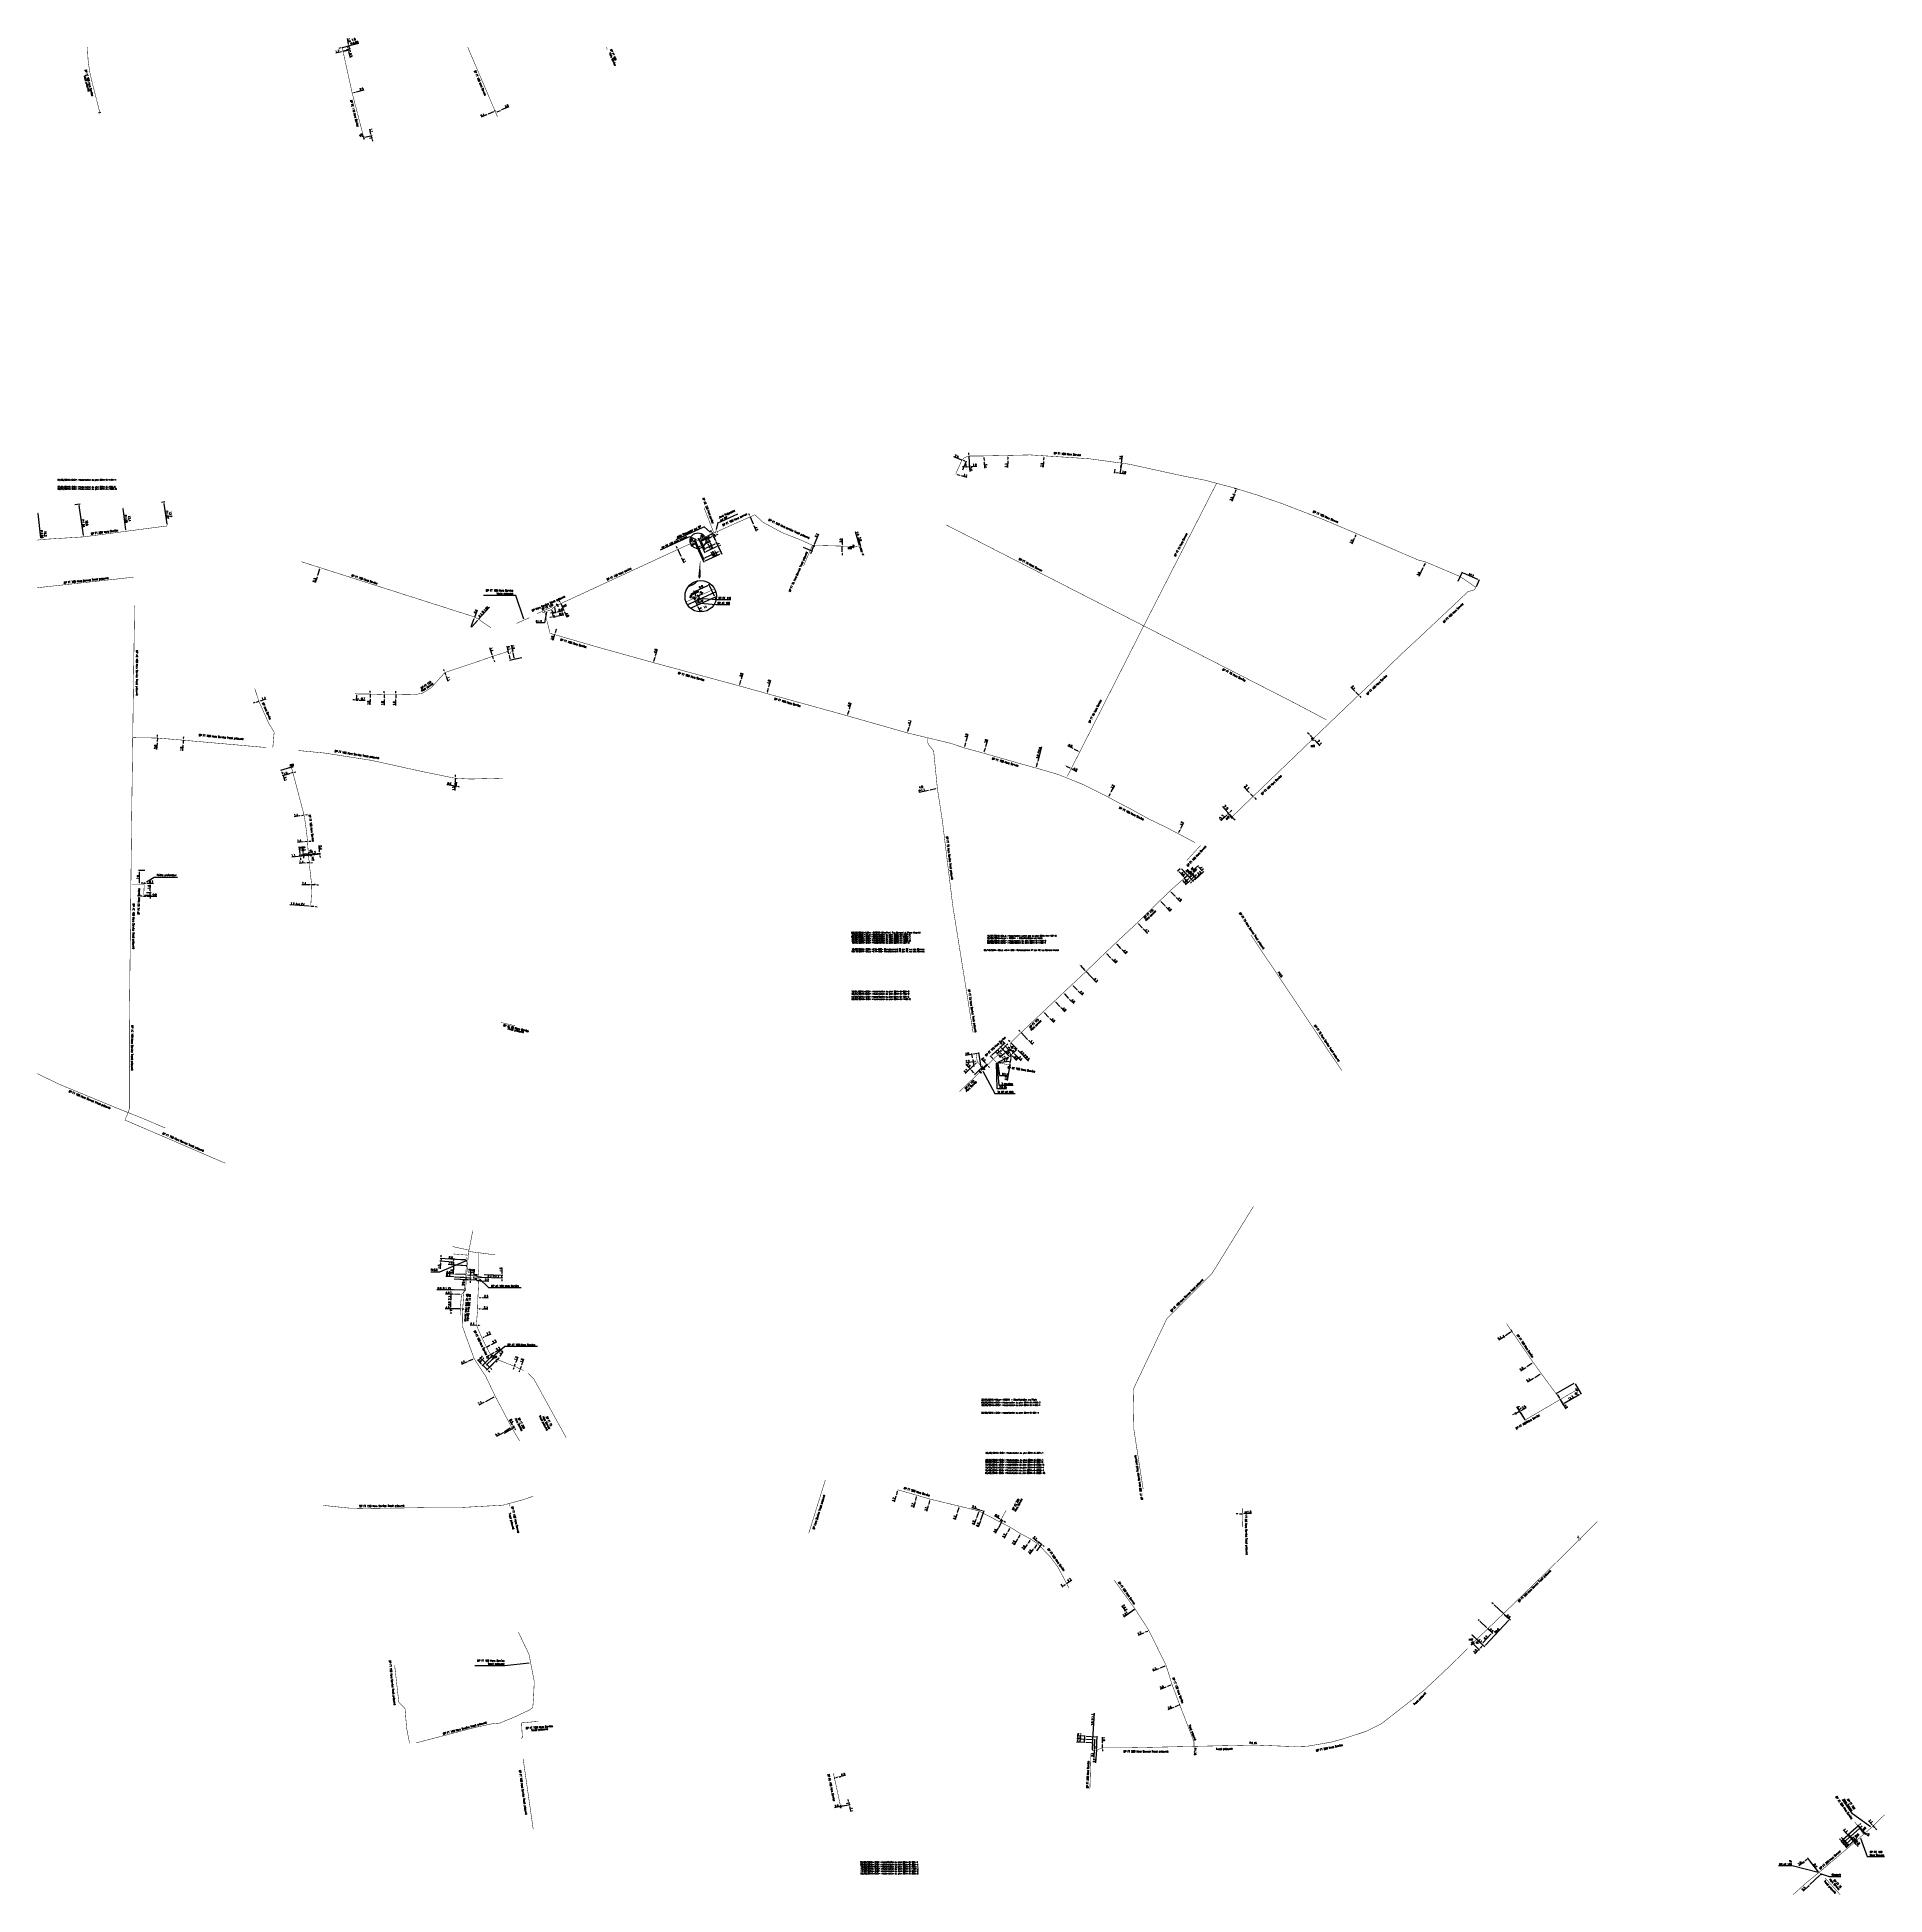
# Model space of a CAD drawing. Header units: millimetres. Extents: x 185000 to 186000, y 128000 to 129005.
import ezdxf
from ezdxf.enums import TextEntityAlignment as Align

# ---------------------------------------------------------------- set-up
doc = ezdxf.new("R2010")
doc.units = ezdxf.units.MM
doc.header["$PDMODE"] = 34
doc.linetypes.add('L_25_FT', pattern=[2000, 1000, 1000])
doc.layers.get('0').update_dxf_attribs({"linetype": 'CONTINUOUS'})
doc.layers.get('DEFPOINTS').update_dxf_attribs({"linetype": 'CONTINUOUS'})
doc.layers.add('L_908', color=5, linetype='CONTINUOUS')
doc.layers.add('L_910', color=7, linetype='CONTINUOUS', plot=False)
doc.styles.add('G_ROMANS', font='ROMANS.SHX', dxfattribs={"width": 0.75})
doc.styles.get("Standard").update_dxf_attribs({"font": 'romans.shx', "width": 0.85})
doc.linetypes.add('BP_HS', pattern='A,2,-1,["G",Standard,S=0.85,R=0,X=-0.27,Y=-0.4],-1', length=4)
doc.dimstyles.get("Standard").update_dxf_attribs({"dimtxt": 1.5, "dimasz": 1.2, "dimexe": 0.625, "dimexo": 0.625, "dimgap": 0.25, "dimtad": 1, "dimdec": 1, "dimzin": 0, "dimdsep": 46, "dimtxsty": 'Standard', "dimcen": -0.5, "dimadec": 0, "dimazin": 0, "dimtfac": 1, "dimtdec": 1, "dimtmove": 0, "dimatfit": 3, "dimfxl": 0, "dimtolj": 1, "dimtzin": 0, "dimarcsym": 0})

# ---------------------------------------------------------------- blocks, each defined once
blk = doc.blocks.new('*D0')
at = {"layer": 'DEFPOINTS', "color": 0, "linetype": 'Continuous', "transparency": 16777216}
for p in [(185180.1, 128649.8), (185180.1, 128648), (185180.1, 128648)]:
    blk.add_point(p, dxfattribs=at)
at = {"layer": 'L_908', "color": 0, "linetype": 'Continuous', "lineweight": -2, "transparency": 16777216}
for p, q in [((185180.1, 128649.8), (185180.1, 128648)), ((185180.2, 128650.7), (185180.2, 128651.6)), ((185180.6, 128649.8), (185180.6, 128649.8)), ((185180.1, 128647.1), (185180, 128644)), ((185180.5, 128648), (185180.5, 128648))]:
    blk.add_line(p, q, dxfattribs=at)
at = {"layer": 'L_908', "color": 0, "linetype": 'Continuous', "transparency": 16777216}
for points in [[(185180, 128650.7), (185180.3, 128650.7), (185180.1, 128649.8)], [(185179.9, 128647.1), (185180.2, 128647.1), (185180.1, 128648)]]:
    blk.add_solid(points, dxfattribs=at)
at = {"layer": 'L_908', "color": 0, "linetype": 'Continuous', "transparency": 16777216, "insert": (185179.2, 128645.1), "char_height": 1.12, "attachment_point": 5, "rotation": 88.3059}
blk.add_mtext('\\A1;1.8', dxfattribs=at)
blk = doc.blocks.new('*D1')
at = {"layer": 'DEFPOINTS', "color": 0, "linetype": 'Continuous', "transparency": 16777216}
for p in [(185194, 128649.6), (185194, 128647.7), (185194, 128647.7)]:
    blk.add_point(p, dxfattribs=at)
at = {"layer": 'L_908', "color": 0, "linetype": 'Continuous', "lineweight": -2, "transparency": 16777216}
for p, q in [((185194, 128649.6), (185194, 128647.7)), ((185194.1, 128650.5), (185194.1, 128651.4)), ((185193.9, 128646.8), (185193.8, 128643.7))]:
    blk.add_line(p, q, dxfattribs=at)
at = {"layer": 'L_908', "color": 0, "linetype": 'Continuous', "transparency": 16777216}
for points in [[(185193.9, 128650.5), (185194.2, 128650.5), (185194, 128649.6)], [(185193.8, 128646.8), (185194.1, 128646.8), (185194, 128647.7)]]:
    blk.add_solid(points, dxfattribs=at)
at = {"layer": 'L_908', "color": 0, "linetype": 'Continuous', "transparency": 16777216, "insert": (185193.1, 128644.8), "char_height": 1.12, "attachment_point": 5, "rotation": 87.8875}
blk.add_mtext('\\A1;1.9', dxfattribs=at)
blk = doc.blocks.new('*D2')
at = {"layer": 'DEFPOINTS', "color": 0, "linetype": 'Continuous', "transparency": 16777216}
for p in [(185187.8, 128649.6), (185187.7, 128647.8), (185187.7, 128647.8)]:
    blk.add_point(p, dxfattribs=at)
at = {"layer": 'L_908', "color": 0, "linetype": 'Continuous', "lineweight": -2, "transparency": 16777216}
for p, q in [((185187.8, 128649.6), (185187.7, 128647.8)), ((185187.8, 128650.5), (185187.8, 128651.4)), ((185188.2, 128649.6), (185188.2, 128649.6)), ((185187.7, 128646.9), (185187.7, 128643.8)), ((185188.2, 128647.8), (185188.2, 128647.8))]:
    blk.add_line(p, q, dxfattribs=at)
at = {"layer": 'L_908', "color": 0, "linetype": 'Continuous', "transparency": 16777216}
for points in [[(185187.6, 128650.5), (185187.9, 128650.5), (185187.8, 128649.6)], [(185187.6, 128646.9), (185187.9, 128646.9), (185187.7, 128647.8)]]:
    blk.add_solid(points, dxfattribs=at)
at = {"layer": 'L_908', "color": 0, "linetype": 'Continuous', "transparency": 16777216, "insert": (185186.9, 128644.9), "char_height": 1.12, "attachment_point": 5, "rotation": 88.9071}
blk.add_mtext('\\A1;1.8', dxfattribs=at)
blk = doc.blocks.new('*D3')
at = {"layer": 'DEFPOINTS', "color": 0, "linetype": 'Continuous', "transparency": 16777216}
for p in [(185220.6, 128661.5), (185220.6, 128661.5), (185221, 128660.5)]:
    blk.add_point(p, dxfattribs=at)
at = {"layer": 'L_908', "color": 0, "linetype": 'Continuous', "lineweight": -2, "transparency": 16777216}
for p, q in [((185220.3, 128662.4), (185220.1, 128663.2)), ((185220.6, 128661.5), (185221, 128660.5)), ((185221.3, 128659.6), (185222.2, 128656.9))]:
    blk.add_line(p, q, dxfattribs=at)
at = {"layer": 'L_908', "color": 0, "linetype": 'Continuous', "transparency": 16777216}
for points in [[(185220.5, 128662.4), (185220.2, 128662.3), (185220.6, 128661.5)], [(185221.4, 128659.7), (185221.1, 128659.6), (185221, 128660.5)]]:
    blk.add_solid(points, dxfattribs=at)
at = {"layer": 'L_908', "color": 0, "linetype": 'Continuous', "transparency": 16777216, "insert": (185222.6, 128658.1), "char_height": 1.12, "attachment_point": 5, "rotation": 288.4004}
blk.add_mtext('\\A1;1.1', dxfattribs=at)
blk = doc.blocks.new('*D4')
at = {"layer": 'DEFPOINTS', "color": 0, "linetype": 'Continuous', "transparency": 16777216}
for p in [(185246.4, 128670.3), (185246.9, 128668.9), (185246.9, 128668.9)]:
    blk.add_point(p, dxfattribs=at)
at = {"layer": 'L_908', "color": 0, "linetype": 'Continuous', "lineweight": -2, "transparency": 16777216}
for p, q in [((185246.2, 128671.1), (185244.9, 128674.9)), ((185246.9, 128668.9), (185246.4, 128670.3)), ((185247.2, 128668.1), (185247.5, 128667.2))]:
    blk.add_line(p, q, dxfattribs=at)
at = {"layer": 'L_908', "color": 0, "linetype": 'Continuous', "transparency": 16777216}
for points in [[(185246.3, 128671.2), (185246, 128671.1), (185246.4, 128670.3)], [(185247.3, 128668.1), (185247, 128668), (185246.9, 128668.9)]]:
    blk.add_solid(points, dxfattribs=at)
at = {"layer": 'L_908', "color": 0, "linetype": 'Continuous', "transparency": 16777216, "insert": (185245.9, 128674), "char_height": 1.12, "attachment_point": 5, "rotation": 288.8755}
blk.add_mtext('\\A1;1.4', dxfattribs=at)
blk = doc.blocks.new('*D5')
at = {"layer": 'DEFPOINTS', "color": 0, "linetype": 'Continuous', "transparency": 16777216}
for p in [(185256.3, 128672.9), (185262.7, 128669.5), (185258.3, 128668.6)]:
    blk.add_point(p, dxfattribs=at)
at = {"layer": 'L_908', "color": 0, "linetype": 'Continuous', "lineweight": -2, "transparency": 16777216}
for p, q in [((185257.3, 128673.1), (185256.6, 128676.3)), ((185256.8, 128673), (185257.8, 128673.2)), ((185258.1, 128669.5), (185257.5, 128672.2)), ((185262.2, 128669.4), (185257.8, 128668.5))]:
    blk.add_line(p, q, dxfattribs=at)
at = {"layer": 'L_908', "color": 0, "linetype": 'Continuous', "transparency": 16777216}
for points in [[(185257.6, 128672.2), (185257.4, 128672.2), (185257.3, 128673.1)], [(185258.2, 128669.5), (185257.9, 128669.4), (185258.3, 128668.6)]]:
    blk.add_solid(points, dxfattribs=at)
at = {"layer": 'L_908', "color": 0, "linetype": 'Continuous', "transparency": 16777216, "insert": (185257.6, 128675.3), "char_height": 1.12, "attachment_point": 5, "rotation": 282.2547}
blk.add_mtext('\\A1;4.6', dxfattribs=at)
blk = doc.blocks.new('*D6')
at = {"layer": 'DEFPOINTS', "color": 0, "linetype": 'Continuous', "transparency": 16777216}
for p in [(185255.3, 128671.7), (185262.7, 128669.5), (185256.1, 128668.1)]:
    blk.add_point(p, dxfattribs=at)
at = {"layer": 'L_908', "color": 0, "linetype": 'Continuous', "lineweight": -2, "transparency": 16777216}
for p, q in [((185255.3, 128671.7), (185254.4, 128675.7)), ((185255.9, 128669), (185255.5, 128670.8)), ((185262.2, 128669.4), (185255.6, 128668))]:
    blk.add_line(p, q, dxfattribs=at)
at = {"layer": 'L_908', "color": 0, "linetype": 'Continuous', "transparency": 16777216}
for points in [[(185255.6, 128670.9), (185255.3, 128670.8), (185255.3, 128671.7)], [(185256, 128669), (185255.7, 128669), (185256.1, 128668.1)]]:
    blk.add_solid(points, dxfattribs=at)
at = {"layer": 'L_908', "color": 0, "linetype": 'Continuous', "transparency": 16777216, "insert": (185255.4, 128674.8), "char_height": 1.12, "attachment_point": 5, "rotation": 282.2547}
blk.add_mtext('\\A1;4.1', dxfattribs=at)
blk = doc.blocks.new('*D7')
at = {"layer": 'DEFPOINTS', "color": 0, "linetype": 'Continuous', "transparency": 16777216}
for p in [(185172.7, 128649.9), (185173.3, 128646.7), (185173.4, 128648.2)]:
    blk.add_point(p, dxfattribs=at)
at = {"layer": 'L_908', "color": 0, "linetype": 'Continuous', "lineweight": -2, "transparency": 16777216}
for p, q in [((185172.7, 128649.4), (185172.6, 128646.2)), ((185171.7, 128646.7), (185170.8, 128646.7)), ((185172.6, 128646.7), (185173.3, 128646.7)), ((185173.4, 128647.7), (185173.3, 128646.2)), ((185174.2, 128646.6), (185177.5, 128646.6))]:
    blk.add_line(p, q, dxfattribs=at)
at = {"layer": 'L_908', "color": 0, "linetype": 'Continuous', "transparency": 16777216}
for points in [[(185171.7, 128646.8), (185171.7, 128646.5), (185172.6, 128646.7)], [(185174.2, 128646.8), (185174.2, 128646.5), (185173.3, 128646.7)]]:
    blk.add_solid(points, dxfattribs=at)
at = {"layer": 'L_908', "color": 0, "linetype": 'Continuous', "transparency": 16777216, "insert": (185176.3, 128647.3), "char_height": 1.12, "attachment_point": 5, "rotation": 358.656}
blk.add_mtext('\\A1;0.7', dxfattribs=at)
blk = doc.blocks.new('*D8')
at = {"layer": 'DEFPOINTS', "color": 0, "linetype": 'Continuous', "transparency": 16777216}
for p in [(185617.5, 128574.3), (185619, 128577.2), (185619, 128577.2)]:
    blk.add_point(p, dxfattribs=at)
at = {"layer": 'L_908', "color": 0, "linetype": 'Continuous', "lineweight": -2, "transparency": 16777216}
for p, q in [((185619, 128577.2), (185620.7, 128580.4)), ((185617.9, 128575.1), (185618.6, 128576.4))]:
    blk.add_line(p, q, dxfattribs=at)
at = {"layer": 'L_908', "color": 0, "linetype": 'Continuous', "transparency": 16777216}
for points in [[(185617.8, 128575.2), (185618, 128575.1), (185617.5, 128574.3)], [(185618.4, 128576.4), (185618.7, 128576.3), (185619, 128577.2)]]:
    blk.add_solid(points, dxfattribs=at)
at = {"layer": 'L_908', "color": 0, "linetype": 'Continuous', "transparency": 16777216, "insert": (185619.5, 128579.7), "char_height": 1.12, "attachment_point": 5, "rotation": 61.8582}
blk.add_mtext('\\A1;3.2 ', dxfattribs=at)
blk = doc.blocks.new('*D9')
at = {"layer": 'DEFPOINTS', "color": 0, "linetype": 'Continuous', "transparency": 16777216}
for p in [(185579.8, 128594), (185581.3, 128596.9), (185581.3, 128596.9)]:
    blk.add_point(p, dxfattribs=at)
at = {"layer": 'L_908', "color": 0, "linetype": 'Continuous', "lineweight": -2, "transparency": 16777216}
for p, q in [((185581.3, 128596.9), (185583.2, 128600.4)), ((185580.2, 128594.8), (185580.9, 128596.1))]:
    blk.add_line(p, q, dxfattribs=at)
at = {"layer": 'L_908', "color": 0, "linetype": 'Continuous', "transparency": 16777216}
for points in [[(185580.1, 128594.9), (185580.4, 128594.8), (185579.8, 128594)], [(185580.8, 128596.1), (185581, 128596), (185581.3, 128596.9)]]:
    blk.add_solid(points, dxfattribs=at)
at = {"layer": 'L_908', "color": 0, "linetype": 'Continuous', "transparency": 16777216, "insert": (185582, 128599.7), "char_height": 1.12, "attachment_point": 5, "rotation": 61.96}
blk.add_mtext('\\A1;3.2', dxfattribs=at)
blk = doc.blocks.new('*D10')
at = {"layer": 'DEFPOINTS', "color": 0, "linetype": 'Continuous', "transparency": 16777216}
for p in [(185556.1, 128611.3), (185556.1, 128611.3), (185559.7, 128609.5)]:
    blk.add_point(p, dxfattribs=at)
at = {"layer": 'L_908', "color": 0, "linetype": 'Continuous', "lineweight": -2, "transparency": 16777216}
for p, q in [((185556.9, 128610.9), (185558.9, 128609.9)), ((185559.7, 128609.5), (185562.6, 128608))]:
    blk.add_line(p, q, dxfattribs=at)
at = {"layer": 'L_908', "color": 0, "linetype": 'Continuous', "transparency": 16777216}
for points in [[(185557, 128611), (185556.9, 128610.8), (185556.1, 128611.3)], [(185559, 128610), (185558.8, 128609.8), (185559.7, 128609.5)]]:
    blk.add_solid(points, dxfattribs=at)
at = {"layer": 'L_908', "color": 0, "linetype": 'Continuous', "transparency": 16777216, "insert": (185561.9, 128609.2), "char_height": 1.12, "attachment_point": 5, "rotation": 332.7286}
blk.add_mtext('\\A1;4.0', dxfattribs=at)
blk = doc.blocks.new('*D11')
at = {"layer": 'DEFPOINTS', "color": 0, "linetype": 'Continuous', "transparency": 16777216}
for p in [(185540.7, 128609.8), (185541.7, 128613.6), (185541.7, 128613.6)]:
    blk.add_point(p, dxfattribs=at)
at = {"layer": 'L_908', "color": 0, "linetype": 'Continuous', "lineweight": -2, "transparency": 16777216}
for p, q in [((185541.7, 128613.6), (185543.8, 128621.2)), ((185540.9, 128610.7), (185541.5, 128612.7))]:
    blk.add_line(p, q, dxfattribs=at)
at = {"layer": 'L_908', "color": 0, "linetype": 'Continuous', "transparency": 16777216}
for points in [[(185540.8, 128610.7), (185541.1, 128610.6), (185540.7, 128609.8)], [(185541.3, 128612.8), (185541.6, 128612.7), (185541.7, 128613.6)]]:
    blk.add_solid(points, dxfattribs=at)
at = {"layer": 'L_908', "color": 0, "linetype": 'Continuous', "transparency": 16777216, "insert": (185542.1, 128618), "char_height": 1.125, "attachment_point": 5, "rotation": 74.8794}
blk.add_mtext('\\A1;3.9 P:0.6', dxfattribs=at)
blk = doc.blocks.new('*D12')
at = {"layer": 'DEFPOINTS', "color": 0, "linetype": 'Continuous', "transparency": 16777216}
for p in [(185472.2, 128632.7), (185472.2, 128632.7), (185471, 128628.8)]:
    blk.add_point(p, dxfattribs=at)
at = {"layer": 'L_908', "color": 0, "linetype": 'Continuous', "lineweight": -2, "transparency": 16777216}
for p, q in [((185471.3, 128629.7), (185471.9, 128631.9)), ((185472.2, 128632.7), (185473, 128635.6))]:
    blk.add_line(p, q, dxfattribs=at)
at = {"layer": 'L_908', "color": 0, "linetype": 'Continuous', "transparency": 16777216}
for points in [[(185471.1, 128629.7), (185471.4, 128629.6), (185471, 128628.8)], [(185471.8, 128631.9), (185472.1, 128631.8), (185472.2, 128632.7)]]:
    blk.add_solid(points, dxfattribs=at)
at = {"layer": 'L_908', "color": 0, "linetype": 'Continuous', "transparency": 16777216, "insert": (185472, 128634.8), "char_height": 1.12, "attachment_point": 5, "rotation": 73.6448}
blk.add_mtext('\\A1;4.1', dxfattribs=at)
blk = doc.blocks.new('*D13')
at = {"layer": 'DEFPOINTS', "color": 0, "linetype": 'Continuous', "transparency": 16777216}
for p in [(185439.6, 128641.9), (185439.6, 128641.9), (185438.5, 128638.1)]:
    blk.add_point(p, dxfattribs=at)
at = {"layer": 'L_908', "color": 0, "linetype": 'Continuous', "lineweight": -2, "transparency": 16777216}
for p, q in [((185438.8, 128638.9), (185439.4, 128641)), ((185439.6, 128641.9), (185440.5, 128645.1))]:
    blk.add_line(p, q, dxfattribs=at)
at = {"layer": 'L_908', "color": 0, "linetype": 'Continuous', "transparency": 16777216}
for points in [[(185439.2, 128641.1), (185439.5, 128641), (185439.6, 128641.9)], [(185438.6, 128639), (185438.9, 128638.9), (185438.5, 128638.1)]]:
    blk.add_solid(points, dxfattribs=at)
at = {"layer": 'L_908', "color": 0, "linetype": 'Continuous', "transparency": 16777216, "insert": (185439.4, 128644.1), "char_height": 1.12, "attachment_point": 5, "rotation": 74.4636}
blk.add_mtext('\\A1;4.0', dxfattribs=at)
blk = doc.blocks.new('*D14')
at = {"layer": 'DEFPOINTS', "color": 0, "linetype": 'Continuous', "transparency": 16777216}
for p in [(185394.9, 128650.1), (185396, 128654), (185396, 128654)]:
    blk.add_point(p, dxfattribs=at)
at = {"layer": 'L_908', "color": 0, "linetype": 'Continuous', "lineweight": -2, "transparency": 16777216}
for p, q in [((185395.2, 128651), (185395.8, 128653.1)), ((185396, 128654), (185397, 128657.4))]:
    blk.add_line(p, q, dxfattribs=at)
at = {"layer": 'L_908', "color": 0, "linetype": 'Continuous', "transparency": 16777216}
for points in [[(185395, 128651), (185395.3, 128650.9), (185394.9, 128650.1)], [(185395.6, 128653.1), (185395.9, 128653), (185396, 128654)]]:
    blk.add_solid(points, dxfattribs=at)
at = {"layer": 'L_908', "color": 0, "linetype": 'Continuous', "transparency": 16777216, "insert": (185396, 128656.5), "char_height": 1.12, "attachment_point": 5, "rotation": 73.8445}
blk.add_mtext('\\A1;4.0', dxfattribs=at)
blk = doc.blocks.new('*D15')
at = {"layer": 'DEFPOINTS', "color": 0, "linetype": 'Continuous', "transparency": 16777216}
for p in [(185380, 128654.3), (185381.1, 128658), (185381.1, 128658)]:
    blk.add_point(p, dxfattribs=at)
at = {"layer": 'L_908', "color": 0, "linetype": 'Continuous', "lineweight": -2, "transparency": 16777216}
for p, q in [((185381.1, 128658), (185382, 128661.1)), ((185380.3, 128655.1), (185380.9, 128657.1))]:
    blk.add_line(p, q, dxfattribs=at)
at = {"layer": 'L_908', "color": 0, "linetype": 'Continuous', "transparency": 16777216}
for points in [[(185380.1, 128655.2), (185380.4, 128655.1), (185380, 128654.3)], [(185380.7, 128657.2), (185381, 128657.1), (185381.1, 128658)]]:
    blk.add_solid(points, dxfattribs=at)
at = {"layer": 'L_908', "color": 0, "linetype": 'Continuous', "transparency": 16777216, "insert": (185381, 128660.2), "char_height": 1.12, "attachment_point": 5, "rotation": 73.9577}
blk.add_mtext('\\A1;3.9', dxfattribs=at)
blk = doc.blocks.new('*D16')
at = {"layer": 'DEFPOINTS', "color": 0, "linetype": 'Continuous', "transparency": 16777216}
for p in [(185334.7, 128670.7), (185334.7, 128670.7), (185333.6, 128666.8)]:
    blk.add_point(p, dxfattribs=at)
at = {"layer": 'L_908', "color": 0, "linetype": 'Continuous', "lineweight": -2, "transparency": 16777216}
for p, q in [((185333.8, 128667.7), (185334.4, 128669.8)), ((185334.7, 128670.7), (185335.7, 128674.2))]:
    blk.add_line(p, q, dxfattribs=at)
at = {"layer": 'L_908', "color": 0, "linetype": 'Continuous', "transparency": 16777216}
for points in [[(185334.3, 128669.8), (185334.6, 128669.8), (185334.7, 128670.7)], [(185333.7, 128667.7), (185334, 128667.7), (185333.6, 128666.8)]]:
    blk.add_solid(points, dxfattribs=at)
at = {"layer": 'L_908', "color": 0, "linetype": 'Continuous', "transparency": 16777216, "insert": (185334.6, 128673.2), "char_height": 1.12, "attachment_point": 5, "rotation": 74.1764}
blk.add_mtext('\\A1;4.0', dxfattribs=at)
blk = doc.blocks.new('*D17')
at = {"layer": 'DEFPOINTS', "color": 0, "linetype": 'Continuous', "transparency": 16777216}
for p in [(185280, 128682), (185281.1, 128685.6), (185281.1, 128685.6)]:
    blk.add_point(p, dxfattribs=at)
at = {"layer": 'L_908', "color": 0, "linetype": 'Continuous', "lineweight": -2, "transparency": 16777216}
for p, q in [((185280, 128682), (185279.1, 128678.9)), ((185280.9, 128684.8), (185280.3, 128682.9))]:
    blk.add_line(p, q, dxfattribs=at)
at = {"layer": 'L_908', "color": 0, "linetype": 'Continuous', "transparency": 16777216}
for points in [[(185280.2, 128682.9), (185280.4, 128682.8), (185280, 128682)], [(185280.7, 128684.8), (185281, 128684.7), (185281.1, 128685.6)]]:
    blk.add_solid(points, dxfattribs=at)
at = {"layer": 'L_908', "color": 0, "linetype": 'Continuous', "transparency": 16777216, "insert": (185278.7, 128680.2), "char_height": 1.12, "attachment_point": 5, "rotation": 73.1785}
blk.add_mtext('\\A1;3.8', dxfattribs=at)
blk = doc.blocks.new('*D18')
at = {"layer": 'DEFPOINTS', "color": 0, "linetype": 'Continuous', "transparency": 16777216}
for p in [(185513.4, 128621.4), (185513.4, 128621.4), (185512.4, 128617.8)]:
    blk.add_point(p, dxfattribs=at)
at = {"layer": 'L_908', "color": 0, "linetype": 'Continuous', "lineweight": -2, "transparency": 16777216}
for p, q in [((185512.6, 128618.7), (185513.2, 128620.6)), ((185513.4, 128621.4), (185514.6, 128625.3))]:
    blk.add_line(p, q, dxfattribs=at)
at = {"layer": 'L_908', "color": 0, "linetype": 'Continuous', "transparency": 16777216}
for points in [[(185513, 128620.6), (185513.3, 128620.5), (185513.4, 128621.4)], [(185512.5, 128618.7), (185512.8, 128618.6), (185512.4, 128617.8)]]:
    blk.add_solid(points, dxfattribs=at)
at = {"layer": 'L_908', "color": 0, "linetype": 'Continuous', "transparency": 16777216, "insert": (185513.5, 128624.3), "char_height": 1.12, "attachment_point": 5, "rotation": 73.7254}
blk.add_mtext('\\A1;3.8', dxfattribs=at)
blk = doc.blocks.new('*D19')
at = {"layer": 'DEFPOINTS', "color": 0, "linetype": 'Continuous', "transparency": 16777216}
for p in [(185501.7, 128620.7), (185502.8, 128624.4), (185502.8, 128624.4)]:
    blk.add_point(p, dxfattribs=at)
at = {"layer": 'L_908', "color": 0, "linetype": 'Continuous', "lineweight": -2, "transparency": 16777216}
for p, q in [((185502, 128621.6), (185502.6, 128623.5)), ((185502.8, 128624.4), (185503.9, 128628.2))]:
    blk.add_line(p, q, dxfattribs=at)
at = {"layer": 'L_908', "color": 0, "linetype": 'Continuous', "transparency": 16777216}
for points in [[(185501.8, 128621.6), (185502.1, 128621.5), (185501.7, 128620.7)], [(185502.4, 128623.5), (185502.7, 128623.4), (185502.8, 128624.4)]]:
    blk.add_solid(points, dxfattribs=at)
at = {"layer": 'L_908', "color": 0, "linetype": 'Continuous', "transparency": 16777216, "insert": (185502.9, 128627.3), "char_height": 1.12, "attachment_point": 5, "rotation": 73.6776}
blk.add_mtext('\\A1;3.8', dxfattribs=at)
blk = doc.blocks.new('*D20')
at = {"layer": 'DEFPOINTS', "color": 0, "linetype": 'Continuous', "transparency": 16777216}
for p in [(185713.8, 128650.8), (185713.8, 128650.8), (185715.3, 128649.3)]:
    blk.add_point(p, dxfattribs=at)
at = {"layer": 'L_908', "color": 0, "linetype": 'Continuous', "lineweight": -2, "transparency": 16777216}
for p, q in [((185713.2, 128651.5), (185711.1, 128653.6)), ((185715.3, 128649.3), (185713.8, 128650.8)), ((185715.9, 128648.7), (185716.5, 128648))]:
    blk.add_line(p, q, dxfattribs=at)
at = {"layer": 'L_908', "color": 0, "linetype": 'Continuous', "transparency": 16777216}
for points in [[(185713.3, 128651.6), (185713.1, 128651.4), (185713.8, 128650.8)], [(185716, 128648.8), (185715.8, 128648.6), (185715.3, 128649.3)]]:
    blk.add_solid(points, dxfattribs=at)
at = {"layer": 'L_908', "color": 0, "linetype": 'Continuous', "transparency": 16777216, "insert": (185712.4, 128653.4), "char_height": 1.12, "attachment_point": 5, "rotation": 313.9743}
blk.add_mtext('\\A1;2.1', dxfattribs=at)
blk = doc.blocks.new('*D21')
at = {"layer": 'DEFPOINTS', "color": 0, "linetype": 'Continuous', "transparency": 16777216}
for p in [(185583.4, 128772), (185586.8, 128774.8), (185583.1, 128769.9)]:
    blk.add_point(p, dxfattribs=at)
at = {"layer": 'L_908', "color": 0, "linetype": 'Continuous', "lineweight": -2, "transparency": 16777216}
for p, q in [((185583.3, 128771.6), (185583, 128769.5)), ((185586.8, 128774.4), (185586, 128769)), ((185583.9, 128769.8), (185585.1, 128769.6)), ((185586, 128769.5), (185589.3, 128769))]:
    blk.add_line(p, q, dxfattribs=at)
at = {"layer": 'L_908', "color": 0, "linetype": 'Continuous', "transparency": 16777216}
for points in [[(185584, 128769.9), (185583.9, 128769.6), (185583.1, 128769.9)], [(185585.2, 128769.8), (185585.1, 128769.5), (185586, 128769.5)]]:
    blk.add_solid(points, dxfattribs=at)
at = {"layer": 'L_908', "color": 0, "linetype": 'Continuous', "transparency": 16777216, "insert": (185588.2, 128769.9), "char_height": 1.12, "attachment_point": 5, "rotation": 351.3907}
blk.add_mtext('\\A1;3.0', dxfattribs=at)
blk = doc.blocks.new('*D22')
at = {"layer": 'DEFPOINTS', "color": 0, "linetype": 'Continuous', "transparency": 16777216}
for p in [(185768.9, 128710.4), (185771.2, 128715.6), (185778.8, 128707.6)]:
    blk.add_point(p, dxfattribs=at)
at = {"layer": 'L_908', "color": 0, "linetype": 'Continuous', "lineweight": -2, "transparency": 16777216}
for p, q in [((185769.1, 128710.9), (185771.4, 128716)), ((185779.7, 128711.8), (185772, 128715.2)), ((185779, 128708), (185780.7, 128711.8))]:
    blk.add_line(p, q, dxfattribs=at)
at = {"layer": 'L_908', "color": 0, "linetype": 'Continuous', "transparency": 16777216}
for points in [[(185772.1, 128715.4), (185771.9, 128715.1), (185771.2, 128715.6)], [(185779.7, 128711.9), (185779.6, 128711.6), (185780.5, 128711.4)]]:
    blk.add_solid(points, dxfattribs=at)
at = {"layer": 'L_908', "color": 0, "linetype": 'Continuous', "transparency": 16777216, "insert": (185776.1, 128714.2), "char_height": 1.12, "attachment_point": 5, "rotation": 335.7772}
blk.add_mtext('\\A1;10.2', dxfattribs=at)
blk = doc.blocks.new('*D23')
at = {"layer": 'DEFPOINTS', "color": 0, "linetype": 'Continuous', "transparency": 16777216}
for p in [(185751.6, 128721.4), (185750.1, 128718.1), (185750.1, 128718.1)]:
    blk.add_point(p, dxfattribs=at)
at = {"layer": 'L_908', "color": 0, "linetype": 'Continuous', "lineweight": -2, "transparency": 16777216}
for p, q in [((185751.2, 128720.5), (185750.4, 128719)), ((185750.1, 128718.1), (185747.9, 128713.5))]:
    blk.add_line(p, q, dxfattribs=at)
at = {"layer": 'L_908', "color": 0, "linetype": 'Continuous', "transparency": 16777216}
for points in [[(185751, 128720.6), (185751.3, 128720.5), (185751.6, 128721.4)], [(185750.3, 128719), (185750.6, 128718.9), (185750.1, 128718.1)]]:
    blk.add_solid(points, dxfattribs=at)
at = {"layer": 'L_908', "color": 0, "linetype": 'Continuous', "transparency": 16777216, "insert": (185747.7, 128714.9), "char_height": 1.12, "attachment_point": 5, "rotation": 65.0962}
blk.add_mtext('\\A1;3.6', dxfattribs=at)
blk = doc.blocks.new('*D24')
at = {"layer": 'DEFPOINTS', "color": 0, "linetype": 'Continuous', "transparency": 16777216}
for p in [(185712.9, 128734), (185712.9, 128734), (185714, 128736.7)]:
    blk.add_point(p, dxfattribs=at)
at = {"layer": 'L_908', "color": 0, "linetype": 'Continuous', "lineweight": -2, "transparency": 16777216}
for p, q in [((185712.9, 128734), (185711.6, 128731)), ((185713.7, 128735.9), (185713.2, 128734.9)), ((185713.3, 128733.9), (185713.3, 128733.9)), ((185714.5, 128736.6), (185714.5, 128736.6))]:
    blk.add_line(p, q, dxfattribs=at)
at = {"layer": 'L_908', "color": 0, "linetype": 'Continuous', "transparency": 16777216}
for points in [[(185713.1, 128734.9), (185713.4, 128734.8), (185712.9, 128734)], [(185713.5, 128736), (185713.8, 128735.9), (185714, 128736.7)]]:
    blk.add_solid(points, dxfattribs=at)
at = {"layer": 'L_908', "color": 0, "linetype": 'Continuous', "transparency": 16777216, "insert": (185711.4, 128732.4), "char_height": 1.12, "attachment_point": 5, "rotation": 67.1211}
blk.add_mtext('\\A1;3.5', dxfattribs=at)
blk = doc.blocks.new('*D25')
at = {"layer": 'DEFPOINTS', "color": 0, "linetype": 'Continuous', "transparency": 16777216}
for p in [(185647.6, 128761.5), (185646.6, 128758.3), (185648, 128757.9)]:
    blk.add_point(p, dxfattribs=at)
at = {"layer": 'L_908', "color": 0, "linetype": 'Continuous', "lineweight": -2, "transparency": 16777216}
for p, q in [((185648.1, 128761.3), (185649.5, 128760.9)), ((185648.8, 128760.2), (185648.3, 128758.7)), ((185648, 128757.9), (185646.7, 128754.1)), ((185647, 128758.2), (185648.4, 128757.7))]:
    blk.add_line(p, q, dxfattribs=at)
at = {"layer": 'L_908', "color": 0, "linetype": 'Continuous', "transparency": 16777216}
for points in [[(185648.6, 128760.2), (185648.9, 128760.1), (185649, 128761)], [(185648.1, 128758.8), (185648.4, 128758.7), (185648, 128757.9)]]:
    blk.add_solid(points, dxfattribs=at)
at = {"layer": 'L_908', "color": 0, "linetype": 'Continuous', "transparency": 16777216, "insert": (185646.4, 128755.5), "char_height": 1.12, "attachment_point": 5, "rotation": 71.4311}
blk.add_mtext('\\A1;3.5', dxfattribs=at)
blk = doc.blocks.new('*D26')
at = {"layer": 'DEFPOINTS', "color": 0, "linetype": 'Continuous', "transparency": 16777216}
for p in [(185512.4, 128778.7), (185512.6, 128775.4), (185512.6, 128775.4)]:
    blk.add_point(p, dxfattribs=at)
at = {"layer": 'L_908', "color": 0, "linetype": 'Continuous', "lineweight": -2, "transparency": 16777216}
for p, q in [((185512.1, 128775.4), (185512.1, 128775.4)), ((185512.4, 128777.8), (185512.5, 128776.3)), ((185512.6, 128775.4), (185512.7, 128772.1))]:
    blk.add_line(p, q, dxfattribs=at)
at = {"layer": 'L_908', "color": 0, "linetype": 'Continuous', "transparency": 16777216}
for points in [[(185512.6, 128777.9), (185512.3, 128777.8), (185512.4, 128778.7)], [(185512.7, 128776.4), (185512.4, 128776.3), (185512.6, 128775.4)]]:
    blk.add_solid(points, dxfattribs=at)
at = {"layer": 'L_908', "color": 0, "linetype": 'Continuous', "transparency": 16777216, "insert": (185513.4, 128773.4), "char_height": 1.12, "attachment_point": 5, "rotation": 272.9404}
blk.add_mtext('\\A1;3.4', dxfattribs=at)
blk = doc.blocks.new('*D27')
at = {"layer": 'DEFPOINTS', "color": 0, "linetype": 'Continuous', "transparency": 16777216}
for p in [(185525.3, 128779), (185525.3, 128776.1), (185525.3, 128776.1)]:
    blk.add_point(p, dxfattribs=at)
at = {"layer": 'L_908', "color": 0, "linetype": 'Continuous', "lineweight": -2, "transparency": 16777216}
for p, q in [((185525.3, 128776.1), (185525.2, 128772.4)), ((185525.3, 128778.1), (185525.3, 128777))]:
    blk.add_line(p, q, dxfattribs=at)
at = {"layer": 'L_908', "color": 0, "linetype": 'Continuous', "transparency": 16777216}
for points in [[(185525.1, 128778.1), (185525.4, 128778.1), (185525.3, 128779)], [(185525.1, 128777), (185525.4, 128777), (185525.3, 128776.1)]]:
    blk.add_solid(points, dxfattribs=at)
at = {"layer": 'L_908', "color": 0, "linetype": 'Continuous', "transparency": 16777216, "insert": (185524.5, 128773.6), "char_height": 1.12, "attachment_point": 5, "rotation": 89.5273}
blk.add_mtext('\\A1;3.3', dxfattribs=at)
blk = doc.blocks.new('*D28')
at = {"layer": 'DEFPOINTS', "color": 0, "linetype": 'Continuous', "transparency": 16777216}
for p in [(185544.7, 128775.8), (185544.7, 128775.8), (185544.9, 128778.8)]:
    blk.add_point(p, dxfattribs=at)
at = {"layer": 'L_908', "color": 0, "linetype": 'Continuous', "lineweight": -2, "transparency": 16777216}
for p, q in [((185544.4, 128778.8), (185544.4, 128778.8)), ((185544.7, 128775.8), (185544.4, 128772.6)), ((185544.8, 128777.9), (185544.7, 128776.7))]:
    blk.add_line(p, q, dxfattribs=at)
at = {"layer": 'L_908', "color": 0, "linetype": 'Continuous', "transparency": 16777216}
for points in [[(185544.6, 128776.7), (185544.9, 128776.7), (185544.7, 128775.8)], [(185544.7, 128777.9), (185545, 128777.9), (185544.9, 128778.8)]]:
    blk.add_solid(points, dxfattribs=at)
at = {"layer": 'L_908', "color": 0, "linetype": 'Continuous', "transparency": 16777216, "insert": (185543.7, 128773.8), "char_height": 1.12, "attachment_point": 5, "rotation": 85.5457}
blk.add_mtext('\\A1;3.5', dxfattribs=at)
blk = doc.blocks.new('*D29')
at = {"layer": 'DEFPOINTS', "color": 0, "linetype": 'Continuous', "transparency": 16777216}
for p in [(185586.3, 128771.6), (185586.3, 128771.6), (185586.8, 128774.8)]:
    blk.add_point(p, dxfattribs=at)
at = {"layer": 'L_908', "color": 0, "linetype": 'Continuous', "lineweight": -2, "transparency": 16777216}
for p, q in [((185586.5, 128772.5), (185586.7, 128774)), ((185586.8, 128774.8), (185587.4, 128778.8))]:
    blk.add_line(p, q, dxfattribs=at)
at = {"layer": 'L_908', "color": 0, "linetype": 'Continuous', "transparency": 16777216}
for points in [[(185586.3, 128772.5), (185586.6, 128772.5), (185586.3, 128771.6)], [(185586.6, 128774), (185586.8, 128773.9), (185586.8, 128774.8)]]:
    blk.add_solid(points, dxfattribs=at)
at = {"layer": 'L_908', "color": 0, "linetype": 'Continuous', "transparency": 16777216, "insert": (185586.5, 128777.7), "char_height": 1.12, "attachment_point": 5, "rotation": 81.3907}
blk.add_mtext('\\A1;3.6', dxfattribs=at)
blk = doc.blocks.new('*D30')
at = {"layer": 'DEFPOINTS', "color": 0, "linetype": 'Continuous', "transparency": 16777216}
for p in [(185057.6, 128541), (185058.5, 128542.4), (185061.1, 128542.4)]:
    blk.add_point(p, dxfattribs=at)
at = {"layer": 'L_908', "color": 0, "linetype": 'Continuous', "lineweight": -2, "transparency": 16777216}
for p, q in [((185058, 128541), (185061.6, 128541)), ((185059, 128542.4), (185061.6, 128542.4)), ((185061.1, 128543.3), (185061.2, 128546.5)), ((185061.1, 128541), (185061.1, 128542.4)), ((185061.1, 128540.1), (185061.1, 128539.2))]:
    blk.add_line(p, q, dxfattribs=at)
at = {"layer": 'L_908', "color": 0, "linetype": 'Continuous', "transparency": 16777216}
for points in [[(185061, 128543.3), (185061.3, 128543.3), (185061.1, 128542.4)], [(185061, 128540.1), (185061.3, 128540.1), (185061.1, 128541)]]:
    blk.add_solid(points, dxfattribs=at)
at = {"layer": 'L_908', "color": 0, "linetype": 'Continuous', "transparency": 16777216, "insert": (185060.4, 128545.4), "char_height": 1.12, "attachment_point": 5, "rotation": 89.416}
blk.add_mtext('\\A1;1.4', dxfattribs=at)
blk = doc.blocks.new('*D31')
at = {"layer": 'DEFPOINTS', "color": 0, "linetype": 'Continuous', "transparency": 16777216}
for p in [(185218.4, 128342.8), (185225.7, 128342.4), (185232.4, 128343.5)]:
    blk.add_point(p, dxfattribs=at)
at = {"layer": 'L_908', "color": 0, "linetype": 'Continuous', "lineweight": -2, "transparency": 16777216}
for p, q in [((185225.2, 128342.4), (185217.9, 128342.8)), ((185232, 128343.5), (185218, 128344.3)), ((185218.3, 128341.9), (185218.1, 128338.8)), ((185218.5, 128344.3), (185218.4, 128342.8)), ((185218.5, 128345.2), (185218.6, 128346.1))]:
    blk.add_line(p, q, dxfattribs=at)
at = {"layer": 'L_908', "color": 0, "linetype": 'Continuous', "transparency": 16777216}
for points in [[(185218.2, 128341.9), (185218.5, 128341.9), (185218.4, 128342.8)], [(185218.4, 128345.2), (185218.7, 128345.2), (185218.5, 128344.3)]]:
    blk.add_solid(points, dxfattribs=at)
at = {"layer": 'L_908', "color": 0, "linetype": 'Continuous', "transparency": 16777216, "insert": (185217.5, 128339.9), "char_height": 1.12, "attachment_point": 5, "rotation": 86.7248}
blk.add_mtext('\\A1;1.5', dxfattribs=at)
blk = doc.blocks.new('*D32')
at = {"layer": 'DEFPOINTS', "color": 0, "linetype": 'Continuous', "transparency": 16777216}
for p in [(185225.8, 128343.9), (185225.8, 128343.9), (185232.4, 128343.5)]:
    blk.add_point(p, dxfattribs=at)
at = {"layer": 'L_908', "color": 0, "linetype": 'Continuous', "lineweight": -2, "transparency": 16777216}
for p, q in [((185225.8, 128343.9), (185222.6, 128344.1)), ((185225.9, 128344.4), (185225.9, 128344.4)), ((185231.5, 128343.6), (185226.7, 128343.8)), ((185232.5, 128344), (185232.5, 128344))]:
    blk.add_line(p, q, dxfattribs=at)
at = {"layer": 'L_908', "color": 0, "linetype": 'Continuous', "transparency": 16777216}
for points in [[(185226.7, 128344), (185226.7, 128343.7), (185225.8, 128343.9)], [(185231.5, 128343.7), (185231.5, 128343.4), (185232.4, 128343.5)]]:
    blk.add_solid(points, dxfattribs=at)
at = {"layer": 'L_908', "color": 0, "linetype": 'Continuous', "transparency": 16777216, "insert": (185223.8, 128344.8), "char_height": 1.12, "attachment_point": 5, "rotation": 356.7248}
blk.add_mtext('\\A1;6.6', dxfattribs=at)
blk = doc.blocks.new('*D33')
at = {"layer": 'DEFPOINTS', "color": 0, "linetype": 'Continuous', "transparency": 16777216}
for p in [(185225.3, 128342.4), (185225.7, 128342.4), (185232.9, 128340.4)]:
    blk.add_point(p, dxfattribs=at)
at = {"layer": 'L_908', "color": 0, "linetype": 'Continuous', "lineweight": -2, "transparency": 16777216}
for p, q in [((185225.2, 128342.4), (185224.8, 128342.4)), ((185232.4, 128340.4), (185224.8, 128340.9)), ((185225.2, 128339.9), (185225, 128336.2)), ((185225.3, 128342.4), (185225.2, 128340.8)), ((185225.4, 128343.3), (185225.4, 128344.2))]:
    blk.add_line(p, q, dxfattribs=at)
at = {"layer": 'L_908', "color": 0, "linetype": 'Continuous', "transparency": 16777216}
for points in [[(185225, 128339.9), (185225.3, 128339.9), (185225.2, 128340.8)], [(185225.2, 128343.3), (185225.5, 128343.3), (185225.3, 128342.4)]]:
    blk.add_solid(points, dxfattribs=at)
at = {"layer": 'L_908', "color": 0, "linetype": 'Continuous', "transparency": 16777216, "insert": (185224.3, 128337.3), "char_height": 1.12, "attachment_point": 5, "rotation": 86.7248}
blk.add_mtext('\\A1;1.6', dxfattribs=at)
blk = doc.blocks.new('*D34')
at = {"layer": 'DEFPOINTS', "color": 0, "linetype": 'Continuous', "transparency": 16777216}
for p in [(185225.7, 128340.8), (185225.7, 128340.8), (185232.9, 128340.4)]:
    blk.add_point(p, dxfattribs=at)
at = {"layer": 'L_908', "color": 0, "linetype": 'Continuous', "lineweight": -2, "transparency": 16777216}
for p, q in [((185225.7, 128340.8), (185222.4, 128341)), ((185225.7, 128341.3), (185225.7, 128341.3)), ((185232, 128340.4), (185226.6, 128340.7)), ((185232.9, 128340.9), (185232.9, 128340.9))]:
    blk.add_line(p, q, dxfattribs=at)
at = {"layer": 'L_908', "color": 0, "linetype": 'Continuous', "transparency": 16777216}
for points in [[(185226.6, 128340.9), (185226.6, 128340.6), (185225.7, 128340.8)], [(185232, 128340.6), (185232, 128340.3), (185232.9, 128340.4)]]:
    blk.add_solid(points, dxfattribs=at)
at = {"layer": 'L_908', "color": 0, "linetype": 'Continuous', "transparency": 16777216, "insert": (185223.6, 128341.7), "char_height": 1.12, "attachment_point": 5, "rotation": 356.7248}
blk.add_mtext('\\A1;7.2', dxfattribs=at)
blk = doc.blocks.new('L_340_17')
at = {"linetype": 'Continuous'}
blk.add_hatch(color=0, dxfattribs=at).paths.add_polyline_path([(0.125, 0.75), (-0.125, 0.75), (-0.125, -0.75), (0.125, -0.75)])
at = {"color": 0, "linetype": 'Continuous'}
blk.add_lwpolyline([(-0.125, 0.75), (0.125, 0.75), (0.125, -0.75), (-0.125, -0.75)], close=True, dxfattribs=at)
at = {"color": 0, "linetype": 'Continuous', "style": 'G_ROMANS', "width": 0.75}
for tag, height, flags, p in [('MRT', 1.5, 8, (0, 3)), ('DEF_COUP', 1.2, 3, (0, -7.5)), ('DEF_TYPE', 1.2, 3, (0, -10)), ('DEF_LEG', 1.2, 3, (0, -5))]:
    blk.add_attdef(tag, text='', height=height, dxfattribs=dict(at, flags=flags)).set_placement(p, align=Align.MIDDLE)
blk = doc.blocks.new('*D39')
at = {"layer": 'DEFPOINTS', "color": 0, "linetype": 'Continuous', "transparency": 16777216}
for p in [(185645, 128585.3), (185645.4, 128584.9), (185646.5, 128583.2)]:
    blk.add_point(p, dxfattribs=at)
at = {"layer": 'L_908', "color": 0, "linetype": 'Continuous', "lineweight": -2, "transparency": 16777216}
for p, q in [((185643.9, 128584.3), (185640.7, 128581.2)), ((185646.1, 128583.7), (185644.3, 128585.5)), ((185644.9, 128585.3), (185644.5, 128585.8)), ((185645, 128585.3), (185644.7, 128585.1)), ((185645.8, 128586.1), (185646.7, 128587))]:
    blk.add_line(p, q, dxfattribs=at)
at = {"layer": 'L_908', "color": 0, "linetype": 'Continuous', "transparency": 16777216}
for points in [[(185643.7, 128584.4), (185644, 128584.1), (185644.7, 128585.1)], [(185645.7, 128586.3), (185646, 128586), (185645, 128585.3)]]:
    blk.add_solid(points, dxfattribs=at)
at = {"layer": 'L_908', "color": 0, "linetype": 'Continuous', "transparency": 16777216, "insert": (185641.2, 128583.1), "char_height": 1.5, "attachment_point": 5, "rotation": 43.5934}
blk.add_mtext('\\A1;0.3', dxfattribs=at)
blk = doc.blocks.new('*D38')
at = {"layer": 'DEFPOINTS', "color": 0, "linetype": 'Continuous', "transparency": 16777216}
for p in [(185645.4, 128584.9), (185645.4, 128584.9), (185646.7, 128583.4)]:
    blk.add_point(p, dxfattribs=at)
at = {"layer": 'L_908', "color": 0, "linetype": 'Continuous', "lineweight": -2, "transparency": 16777216}
for p, q in [((185644.5, 128585.7), (185641.5, 128588.9)), ((185646.7, 128583.4), (185645.4, 128584.9)), ((185647.6, 128582.5), (185648.4, 128581.7))]:
    blk.add_line(p, q, dxfattribs=at)
at = {"layer": 'L_908', "color": 0, "linetype": 'Continuous', "transparency": 16777216}
for points in [[(185644.7, 128585.9), (185644.4, 128585.6), (185645.4, 128584.9)], [(185647.7, 128582.7), (185647.4, 128582.4), (185646.7, 128583.4)]]:
    blk.add_solid(points, dxfattribs=at)
at = {"layer": 'L_908', "color": 0, "linetype": 'Continuous', "transparency": 16777216, "insert": (185643.3, 128588.4), "char_height": 1.5, "attachment_point": 5, "rotation": 313.5934}
blk.add_mtext('\\A1;2.0', dxfattribs=at)
blk = doc.blocks.new('*D37')
at = {"layer": 'DEFPOINTS', "color": 0, "linetype": 'Continuous', "transparency": 16777216}
for p in [(185688.7, 128626.8), (185689.2, 128627.2), (185690.2, 128625.3)]:
    blk.add_point(p, dxfattribs=at)
at = {"layer": 'L_908', "color": 0, "linetype": 'Continuous', "lineweight": -2, "transparency": 16777216}
for p, q in [((185688.4, 128628.1), (185687.5, 128628.9)), ((185689.2, 128627.2), (185689.6, 128627.6)), ((185689.2, 128627.2), (185690.6, 128625.7)), ((185690.6, 128625.7), (185691.1, 128626.1)), ((185691.5, 128624.8), (185694.2, 128621.9))]:
    blk.add_line(p, q, dxfattribs=at)
at = {"layer": 'L_908', "color": 0, "linetype": 'Continuous', "transparency": 16777216}
for points in [[(185688.5, 128628.2), (185688.2, 128627.9), (185689.2, 128627.2)], [(185691.6, 128624.9), (185691.3, 128624.7), (185690.6, 128625.7)]]:
    blk.add_solid(points, dxfattribs=at)
at = {"layer": 'L_908', "color": 0, "linetype": 'Continuous', "transparency": 16777216, "insert": (185694, 128623.6), "char_height": 1.5, "attachment_point": 5, "rotation": 313.5066}
blk.add_mtext('\\A1;2.1', dxfattribs=at)
blk = doc.blocks.new('*D36')
at = {"layer": 'DEFPOINTS', "color": 0, "linetype": 'Continuous', "transparency": 16777216}
for p in [(185656.7, 128595.9), (185656.7, 128595.9), (185658.1, 128594.4)]:
    blk.add_point(p, dxfattribs=at)
at = {"layer": 'L_908', "color": 0, "linetype": 'Continuous', "lineweight": -2, "transparency": 16777216}
for p, q in [((185655.9, 128596.8), (185653.1, 128599.7)), ((185658.1, 128594.4), (185656.7, 128595.9)), ((185659, 128593.6), (185659.8, 128592.7))]:
    blk.add_line(p, q, dxfattribs=at)
at = {"layer": 'L_908', "color": 0, "linetype": 'Continuous', "transparency": 16777216}
for points in [[(185656, 128596.9), (185655.7, 128596.7), (185656.7, 128595.9)], [(185659.1, 128593.7), (185658.8, 128593.4), (185658.1, 128594.4)]]:
    blk.add_solid(points, dxfattribs=at)
at = {"layer": 'L_908', "color": 0, "linetype": 'Continuous', "transparency": 16777216, "insert": (185654.8, 128599.4), "char_height": 1.5, "attachment_point": 5, "rotation": 313.7997}
blk.add_mtext('\\A1;2.1', dxfattribs=at)
blk = doc.blocks.new('*D40')
at = {"layer": 'DEFPOINTS', "color": 0, "linetype": 'Continuous', "transparency": 16777216}
for p in [(185148, 128534.9), (185149.7, 128534.8), (185149.7, 128534.8)]:
    blk.add_point(p, dxfattribs=at)
at = {"layer": 'L_908', "color": 0, "linetype": 'Continuous', "lineweight": -2, "transparency": 16777216}
for p, q in [((185147.1, 128535), (185136.6, 128535.8)), ((185149.7, 128534.8), (185148, 128534.9)), ((185150.6, 128534.8), (185151.5, 128534.7))]:
    blk.add_line(p, q, dxfattribs=at)
at = {"layer": 'L_908', "color": 0, "linetype": 'Continuous', "transparency": 16777216}
for points in [[(185147.1, 128535.2), (185147.1, 128534.9), (185148, 128534.9)], [(185150.6, 128534.9), (185150.6, 128534.6), (185149.7, 128534.8)]]:
    blk.add_solid(points, dxfattribs=at)
at = {"layer": 'L_908', "color": 0, "linetype": 'Continuous', "transparency": 16777216, "insert": (185140.8, 128536.2), "char_height": 1.125, "attachment_point": 5, "rotation": 355.9779}
blk.add_mtext('\\A1;1.2 Axe CV', dxfattribs=at)
blk = doc.blocks.new('*D41')
at = {"layer": 'DEFPOINTS', "color": 0, "linetype": 'Continuous', "transparency": 16777216}
for p in [(185148.5, 128546.6), (185148.5, 128546.6), (185150.3, 128546.6)]:
    blk.add_point(p, dxfattribs=at)
at = {"layer": 'L_908', "color": 0, "linetype": 'Continuous', "lineweight": -2, "transparency": 16777216}
for p, q in [((185147.6, 128546.6), (185143.2, 128546.6)), ((185150.3, 128546.6), (185148.5, 128546.6)), ((185150.3, 128547), (185150.3, 128547.1)), ((185151.2, 128546.6), (185152.1, 128546.6))]:
    blk.add_line(p, q, dxfattribs=at)
at = {"layer": 'L_908', "color": 0, "linetype": 'Continuous', "transparency": 16777216}
for points in [[(185147.6, 128546.8), (185147.6, 128546.5), (185148.5, 128546.6)], [(185151.2, 128546.7), (185151.2, 128546.4), (185150.3, 128546.6)]]:
    blk.add_solid(points, dxfattribs=at)
at = {"layer": 'L_908', "color": 0, "linetype": 'Continuous', "transparency": 16777216, "insert": (185144.4, 128547.4), "char_height": 1.12, "attachment_point": 5, "rotation": 359.5088}
blk.add_mtext('\\A1;1.4', dxfattribs=at)
blk = doc.blocks.new('*D42')
at = {"layer": 'DEFPOINTS', "color": 0, "linetype": 'Continuous', "transparency": 16777216}
for p in [(185793.1, 128303.3), (185794, 128302), (185797.3, 128306.1)]:
    blk.add_point(p, dxfattribs=at)
at = {"layer": 'L_908', "color": 0, "linetype": 'Continuous', "lineweight": -2, "transparency": 16777216}
for p, q in [((185794, 128302), (185791.2, 128300.1)), ((185793.4, 128302.9), (185794.2, 128301.6)), ((185797.4, 128304.4), (185794.7, 128302.5)), ((185797.6, 128305.8), (185798.4, 128304.5))]:
    blk.add_line(p, q, dxfattribs=at)
at = {"layer": 'L_908', "color": 0, "linetype": 'Continuous', "transparency": 16777216}
for points in [[(185794.6, 128302.6), (185794.8, 128302.4), (185794, 128302)], [(185797.4, 128304.5), (185797.5, 128304.3), (185798.2, 128304.9)]]:
    blk.add_solid(points, dxfattribs=at)
at = {"layer": 'L_908', "color": 0, "linetype": 'Continuous', "transparency": 16777216, "insert": (185791.6, 128301.3), "char_height": 1.12, "attachment_point": 5, "rotation": 34.4211}
blk.add_mtext('\\A1;5.1', dxfattribs=at)
blk = doc.blocks.new('*D43')
at = {"layer": 'DEFPOINTS', "color": 0, "linetype": 'Continuous', "transparency": 16777216}
for p in [(185809.8, 128288.1), (185805.7, 128285.2), (185805.7, 128285.2)]:
    blk.add_point(p, dxfattribs=at)
at = {"layer": 'L_908', "color": 0, "linetype": 'Continuous', "lineweight": -2, "transparency": 16777216}
for p, q in [((185809, 128287.5), (185806.4, 128285.7)), ((185805.7, 128285.2), (185803, 128283.3))]:
    blk.add_line(p, q, dxfattribs=at)
at = {"layer": 'L_908', "color": 0, "linetype": 'Continuous', "transparency": 16777216}
for points in [[(185809, 128287.7), (185809.1, 128287.4), (185809.8, 128288.1)], [(185806.3, 128285.8), (185806.5, 128285.6), (185805.7, 128285.2)]]:
    blk.add_solid(points, dxfattribs=at)
at = {"layer": 'L_908', "color": 0, "linetype": 'Continuous', "transparency": 16777216, "insert": (185803.5, 128284.6), "char_height": 1.12, "attachment_point": 5, "rotation": 35.0288}
blk.add_mtext('\\A1;5.0', dxfattribs=at)
blk = doc.blocks.new('*D44')
at = {"layer": 'DEFPOINTS', "color": 0, "linetype": 'Continuous', "transparency": 16777216}
for p in [(185809.9, 128279.3), (185809.9, 128279.3), (185814.1, 128282)]:
    blk.add_point(p, dxfattribs=at)
at = {"layer": 'L_908', "color": 0, "linetype": 'Continuous', "lineweight": -2, "transparency": 16777216}
for p, q in [((185809.9, 128279.3), (185806.7, 128277.3)), ((185813.4, 128281.5), (185810.6, 128279.8))]:
    blk.add_line(p, q, dxfattribs=at)
at = {"layer": 'L_908', "color": 0, "linetype": 'Continuous', "transparency": 16777216}
for points in [[(185810.6, 128279.9), (185810.7, 128279.7), (185809.9, 128279.3)], [(185813.3, 128281.7), (185813.5, 128281.4), (185814.1, 128282)]]:
    blk.add_solid(points, dxfattribs=at)
at = {"layer": 'L_908', "color": 0, "linetype": 'Continuous', "transparency": 16777216, "insert": (185807.2, 128278.5), "char_height": 1.12, "attachment_point": 5, "rotation": 32.5003}
blk.add_mtext('\\A1;5.1', dxfattribs=at)
blk = doc.blocks.new('*D45')
at = {"layer": 'DEFPOINTS', "color": 0, "linetype": 'Continuous', "transparency": 16777216}
for p in [(185822.5, 128271.3), (185824.4, 128268), (185832.2, 128276.9)]:
    blk.add_point(p, dxfattribs=at)
at = {"layer": 'L_908', "color": 0, "linetype": 'Continuous', "lineweight": -2, "transparency": 16777216}
for p, q in [((185831.8, 128276.7), (185822.1, 128271.1)), ((185823, 128270.5), (185824, 128268.8)), ((185824.4, 128268), (185827.4, 128262.9))]:
    blk.add_line(p, q, dxfattribs=at)
at = {"layer": 'L_908', "color": 0, "linetype": 'Continuous', "transparency": 16777216}
for points in [[(185823.1, 128270.6), (185822.8, 128270.5), (185822.5, 128271.3)], [(185824.1, 128268.9), (185823.8, 128268.7), (185824.4, 128268)]]:
    blk.add_solid(points, dxfattribs=at)
at = {"layer": 'L_908', "color": 0, "linetype": 'Continuous', "transparency": 16777216, "insert": (185827.4, 128264.3), "char_height": 1.12, "attachment_point": 5, "rotation": 299.8311}
blk.add_mtext('\\A1;3.8', dxfattribs=at)
blk = doc.blocks.new('*D46')
at = {"layer": 'DEFPOINTS', "color": 0, "linetype": 'Continuous', "transparency": 16777216}
for p in [(185824.4, 128268), (185832.2, 128276.9), (185835.5, 128271.2)]:
    blk.add_point(p, dxfattribs=at)
at = {"layer": 'L_908', "color": 0, "linetype": 'Continuous', "lineweight": -2, "transparency": 16777216}
for p, q in [((185824.6, 128267.6), (185826, 128265.2)), ((185826.6, 128266.1), (185834.7, 128270.7)), ((185832.5, 128276.5), (185835.8, 128270.8))]:
    blk.add_line(p, q, dxfattribs=at)
at = {"layer": 'L_908', "color": 0, "linetype": 'Continuous', "transparency": 16777216}
for points in [[(185834.7, 128270.9), (185834.8, 128270.6), (185835.5, 128271.2)], [(185826.5, 128266.2), (185826.7, 128265.9), (185825.8, 128265.6)]]:
    blk.add_solid(points, dxfattribs=at)
at = {"layer": 'L_908', "color": 0, "linetype": 'Continuous', "transparency": 16777216, "insert": (185830.1, 128268.9), "char_height": 1.12, "attachment_point": 5, "rotation": 29.8311}
blk.add_mtext('\\A1;11.2', dxfattribs=at)
blk = doc.blocks.new('L_340_20')
at = {"linetype": 'Continuous'}
blk.add_hatch(color=0, dxfattribs=at).paths.add_polyline_path([(0.125, 0.75), (-0.125, 0.75), (-0.125, -0.75), (0.125, -0.75)])
at = {"color": 0, "linetype": 'Continuous'}
blk.add_lwpolyline([(-0.125, 0.75), (0.125, 0.75), (0.125, -0.75), (-0.125, -0.75)], close=True, dxfattribs=at)
at = {"color": 0, "linetype": 'Continuous', "width": 0.75}
for tag, height, flags, p in [('RE', 1.5, 8, (0, 3)), ('DEF_COUP', 1.2, 3, (0, -7.5)), ('DEF_TYPE', 1.2, 3, (0, -10)), ('DEF_LEG', 1.2, 3, (0, -5))]:
    blk.add_attdef(tag, text='', height=height, dxfattribs=dict(at, flags=flags)).set_placement(p, align=Align.MIDDLE)
blk = doc.blocks.new('*D48')
at = {"layer": 'DEFPOINTS', "color": 0, "linetype": 'Continuous', "transparency": 16777216}
for p in [(185137.4, 128607), (185137.4, 128607), (185138.3, 128607.3)]:
    blk.add_point(p, dxfattribs=at)
at = {"layer": 'L_908', "color": 0, "linetype": 'Continuous', "lineweight": -2, "transparency": 16777216}
for p, q in [((185136.5, 128606.7), (185133.5, 128605.8)), ((185137.2, 128607.4), (185137.2, 128607.4)), ((185138.3, 128607.3), (185137.4, 128607)), ((185138.2, 128607.7), (185138.2, 128607.7)), ((185139.2, 128607.5), (185140, 128607.8))]:
    blk.add_line(p, q, dxfattribs=at)
at = {"layer": 'L_908', "color": 0, "linetype": 'Continuous', "transparency": 16777216}
for points in [[(185136.5, 128606.9), (185136.5, 128606.6), (185137.4, 128607)], [(185139.1, 128607.7), (185139.2, 128607.4), (185138.3, 128607.3)]]:
    blk.add_solid(points, dxfattribs=at)
at = {"layer": 'L_908', "color": 0, "linetype": 'Continuous', "transparency": 16777216, "insert": (185134.3, 128606.9), "char_height": 1.12, "attachment_point": 5, "rotation": 16.5289}
blk.add_mtext('\\A1;1.0', dxfattribs=at)
blk = doc.blocks.new('*D49')
at = {"layer": 'DEFPOINTS', "color": 0, "linetype": 'Continuous', "transparency": 16777216}
for p in [(185145.5, 128563), (185145.5, 128563), (185146.7, 128563.1)]:
    blk.add_point(p, dxfattribs=at)
at = {"layer": 'L_908', "color": 0, "linetype": 'Continuous', "lineweight": -2, "transparency": 16777216}
for p, q in [((185144.6, 128562.9), (185143.7, 128562.8)), ((185145.5, 128563), (185146.7, 128563.1)), ((185147.6, 128563.2), (185150.7, 128563.4))]:
    blk.add_line(p, q, dxfattribs=at)
at = {"layer": 'L_908', "color": 0, "linetype": 'Continuous', "transparency": 16777216}
for points in [[(185144.6, 128563.1), (185144.6, 128562.8), (185145.5, 128563)], [(185147.6, 128563.3), (185147.6, 128563), (185146.7, 128563.1)]]:
    blk.add_solid(points, dxfattribs=at)
at = {"layer": 'L_908', "color": 0, "linetype": 'Continuous', "transparency": 16777216, "insert": (185149.6, 128564.1), "char_height": 1.12, "attachment_point": 5, "rotation": 4.9445}
blk.add_mtext('\\A1;1.2', dxfattribs=at)
blk = doc.blocks.new('*D50')
at = {"layer": 'DEFPOINTS', "color": 0, "linetype": 'Continuous', "transparency": 16777216}
for p in [(185143, 128584), (185143, 128584), (185144.4, 128584.3)]:
    blk.add_point(p, dxfattribs=at)
at = {"layer": 'L_908', "color": 0, "linetype": 'Continuous', "lineweight": -2, "transparency": 16777216}
for p, q in [((185142.1, 128583.9), (185139, 128583.3)), ((185144.4, 128584.3), (185143, 128584)), ((185145.3, 128584.4), (185146.2, 128584.6))]:
    blk.add_line(p, q, dxfattribs=at)
at = {"layer": 'L_908', "color": 0, "linetype": 'Continuous', "transparency": 16777216}
for points in [[(185142.1, 128584), (185142.1, 128583.7), (185143, 128584)], [(185145.2, 128584.6), (185145.3, 128584.3), (185144.4, 128584.3)]]:
    blk.add_solid(points, dxfattribs=at)
at = {"layer": 'L_908', "color": 0, "linetype": 'Continuous', "transparency": 16777216, "insert": (185140, 128584.3), "char_height": 1.12, "attachment_point": 5, "rotation": 10.0044}
blk.add_mtext('\\A1;1.4', dxfattribs=at)
blk = doc.blocks.new('*D51')
at = {"layer": 'DEFPOINTS', "color": 0, "linetype": 'Continuous', "transparency": 16777216}
for p in [(185144.8, 128569.9), (185144.8, 128569.9), (185146.2, 128570.1)]:
    blk.add_point(p, dxfattribs=at)
at = {"layer": 'L_908', "color": 0, "linetype": 'Continuous', "lineweight": -2, "transparency": 16777216}
for p, q in [((185143.9, 128569.8), (185140.8, 128569.5)), ((185146.2, 128570.1), (185144.8, 128569.9)), ((185147.1, 128570.2), (185148, 128570.2))]:
    blk.add_line(p, q, dxfattribs=at)
at = {"layer": 'L_908', "color": 0, "linetype": 'Continuous', "transparency": 16777216}
for points in [[(185143.9, 128570), (185143.9, 128569.7), (185144.8, 128569.9)], [(185147.1, 128570.3), (185147.1, 128570), (185146.2, 128570.1)]]:
    blk.add_solid(points, dxfattribs=at)
at = {"layer": 'L_908', "color": 0, "linetype": 'Continuous', "transparency": 16777216, "insert": (185141.8, 128570.4), "char_height": 1.12, "attachment_point": 5, "rotation": 5.7744}
blk.add_mtext('\\A1;1.4', dxfattribs=at)
blk = doc.blocks.new('L_340_13')
at = {"color": 0, "linetype": 'Continuous', "flags": 128}
blk.add_lwpolyline([(0, 0), (0, 1.2)], dxfattribs=at)
at = {"color": 0, "linetype": 'Continuous', "style": 'G_ROMANS', "width": 0.75}
blk.add_text('PB', height=1, dxfattribs=at).set_placement((0, 1.9), align=Align.MIDDLE)
at = {"color": 0, "linetype": 'Continuous', "width": 0.75, "flags": 3}
for tag, p in [('DEF_LEG', (0, -10)), ('DEF_COUP', (0, -12.5)), ('DEF_TYPE', (0, -15))]:
    blk.add_attdef(tag, text='', height=1.2, dxfattribs=at).set_placement(p, align=Align.MIDDLE)
blk = doc.blocks.new('*D52')
at = {"layer": 'DEFPOINTS', "color": 0, "linetype": 'Continuous', "transparency": 16777216}
for p in [(185137.5, 128610.3), (185133, 128605.7), (185137.4, 128607)]:
    blk.add_point(p, dxfattribs=at)
at = {"layer": 'L_908', "color": 0, "linetype": 'Continuous', "lineweight": -2, "transparency": 16777216}
for p, q in [((185137, 128610.1), (185131.6, 128608.5)), ((185132.3, 128607.8), (185132.7, 128606.6)), ((185136.9, 128606.9), (185132.5, 128605.6)), ((185133, 128605.7), (185133.8, 128602.8))]:
    blk.add_line(p, q, dxfattribs=at)
at = {"layer": 'L_908', "color": 0, "linetype": 'Continuous', "transparency": 16777216}
for points in [[(185132.5, 128607.8), (185132.2, 128607.8), (185132.1, 128608.7)], [(185132.8, 128606.6), (185132.6, 128606.5), (185133, 128605.7)]]:
    blk.add_solid(points, dxfattribs=at)
at = {"layer": 'L_908', "color": 0, "linetype": 'Continuous', "transparency": 16777216, "insert": (185134.2, 128604), "char_height": 1.12, "attachment_point": 5, "rotation": 286.5289}
blk.add_mtext('\\A1;3.1', dxfattribs=at)
blk = doc.blocks.new('*D53')
at = {"layer": 'DEFPOINTS', "color": 0, "linetype": 'Continuous', "transparency": 16777216}
for p in [(185145.9, 128558.4), (185145.9, 128558.4), (185147.2, 128558.5)]:
    blk.add_point(p, dxfattribs=at)
at = {"layer": 'L_908', "color": 0, "linetype": 'Continuous', "lineweight": -2, "transparency": 16777216}
for p, q in [((185145, 128558.4), (185141.8, 128558.2)), ((185147.2, 128558.5), (185145.9, 128558.4)), ((185148.1, 128558.5), (185149, 128558.6))]:
    blk.add_line(p, q, dxfattribs=at)
at = {"layer": 'L_908', "color": 0, "linetype": 'Continuous', "transparency": 16777216}
for points in [[(185144.9, 128558.5), (185145, 128558.2), (185145.9, 128558.4)], [(185148.1, 128558.7), (185148.2, 128558.4), (185147.2, 128558.5)]]:
    blk.add_solid(points, dxfattribs=at)
at = {"layer": 'L_908', "color": 0, "linetype": 'Continuous', "transparency": 16777216, "insert": (185142.9, 128559), "char_height": 1.12, "attachment_point": 5, "rotation": 3.0305}
blk.add_mtext('\\A1;1.4', dxfattribs=at)
blk = doc.blocks.new('*D54')
at = {"layer": 'DEFPOINTS', "color": 0, "linetype": 'Continuous', "transparency": 16777216}
for p in [(185142.2, 128562.7), (185145.5, 128563), (185146.7, 128562.4)]:
    blk.add_point(p, dxfattribs=at)
at = {"layer": 'L_908', "color": 0, "linetype": 'Continuous', "lineweight": -2, "transparency": 16777216}
for p, q in [((185142.2, 128563.6), (185141.8, 128567.2)), ((185145.1, 128563), (185141.8, 128562.7)), ((185146.2, 128562.4), (185141.8, 128562)), ((185142.3, 128562), (185142.2, 128562.7)), ((185142.4, 128561.1), (185142.5, 128560.2))]:
    blk.add_line(p, q, dxfattribs=at)
at = {"layer": 'L_908', "color": 0, "linetype": 'Continuous', "transparency": 16777216}
for points in [[(185142.3, 128563.6), (185142, 128563.6), (185142.2, 128562.7)], [(185142.5, 128561.1), (185142.2, 128561.1), (185142.3, 128562)]]:
    blk.add_solid(points, dxfattribs=at)
at = {"layer": 'L_908', "color": 0, "linetype": 'Continuous', "transparency": 16777216, "insert": (185142.7, 128566.1), "char_height": 1.12, "attachment_point": 5, "rotation": 274.9445}
blk.add_mtext('\\A1;0.7', dxfattribs=at)
blk = doc.blocks.new('*D55')
at = {"layer": 'DEFPOINTS', "color": 0, "linetype": 'Continuous', "transparency": 16777216}
for p in [(185145.6, 128562.3), (185145.6, 128562.3), (185146.7, 128562.4)]:
    blk.add_point(p, dxfattribs=at)
at = {"layer": 'L_908', "color": 0, "linetype": 'Continuous', "lineweight": -2, "transparency": 16777216}
for p, q in [((185144.7, 128562.2), (185137.7, 128561.6)), ((185146.7, 128562.4), (185145.6, 128562.3)), ((185147.6, 128562.5), (185148.5, 128562.5))]:
    blk.add_line(p, q, dxfattribs=at)
at = {"layer": 'L_908', "color": 0, "linetype": 'Continuous', "transparency": 16777216}
for points in [[(185144.7, 128562.4), (185144.7, 128562.1), (185145.6, 128562.3)], [(185147.5, 128562.6), (185147.6, 128562.3), (185146.7, 128562.4)]]:
    blk.add_solid(points, dxfattribs=at)
at = {"layer": 'L_908', "color": 0, "linetype": 'Continuous', "transparency": 16777216, "insert": (185138.6, 128562.5), "char_height": 1.12, "attachment_point": 5, "rotation": 4.9445}
blk.add_mtext('\\A1;1.1', dxfattribs=at)
blk = doc.blocks.new('*D56')
at = {"layer": 'DEFPOINTS', "color": 0, "linetype": 'Continuous', "transparency": 16777216}
for p in [(185144, 128562.9), (185145.5, 128563), (185146.7, 128563.4)]:
    blk.add_point(p, dxfattribs=at)
at = {"layer": 'L_908', "color": 0, "linetype": 'Continuous', "lineweight": -2, "transparency": 16777216}
for p, q in [((185146.2, 128563.4), (185143.5, 128563.1)), ((185145.1, 128563), (185143.5, 128562.8)), ((185143.9, 128564.1), (185143.6, 128567.3)), ((185144, 128562.9), (185144, 128563.2)), ((185144.1, 128562), (185144.1, 128561.1))]:
    blk.add_line(p, q, dxfattribs=at)
at = {"layer": 'L_908', "color": 0, "linetype": 'Continuous', "transparency": 16777216}
for points in [[(185144, 128564.1), (185143.7, 128564), (185144, 128563.2)], [(185144.2, 128562), (185143.9, 128562), (185144, 128562.9)]]:
    blk.add_solid(points, dxfattribs=at)
at = {"layer": 'L_908', "color": 0, "linetype": 'Continuous', "transparency": 16777216, "insert": (185144.4, 128566.2), "char_height": 1.12, "attachment_point": 5, "rotation": 274.9445}
blk.add_mtext('\\A1;0.3', dxfattribs=at)
blk = doc.blocks.new('*D57')
at = {"layer": 'DEFPOINTS', "color": 0, "linetype": 'Continuous', "transparency": 16777216}
for p in [(185145.5, 128563), (185146.7, 128562.7), (185152.8, 128563.6)]:
    blk.add_point(p, dxfattribs=at)
at = {"layer": 'L_908', "color": 0, "linetype": 'Continuous', "lineweight": -2, "transparency": 16777216}
for p, q in [((185146, 128563), (185153.3, 128563.7)), ((185147.2, 128562.7), (185153.3, 128563.3)), ((185152.8, 128564.5), (185152.5, 128567.8)), ((185152.9, 128563.2), (185152.8, 128563.6)), ((185152.9, 128562.3), (185153, 128561.4))]:
    blk.add_line(p, q, dxfattribs=at)
at = {"layer": 'L_908', "color": 0, "linetype": 'Continuous', "transparency": 16777216}
for points in [[(185152.9, 128564.5), (185152.6, 128564.5), (185152.8, 128563.6)], [(185153.1, 128562.3), (185152.8, 128562.3), (185152.9, 128563.2)]]:
    blk.add_solid(points, dxfattribs=at)
at = {"layer": 'L_908', "color": 0, "linetype": 'Continuous', "transparency": 16777216, "insert": (185153.3, 128566.7), "char_height": 1.12, "attachment_point": 5, "rotation": 274.9445}
blk.add_mtext('\\A1;0.4', dxfattribs=at)
blk = doc.blocks.new('*D58')
at = {"layer": 'DEFPOINTS', "color": 0, "linetype": 'Continuous', "transparency": 16777216}
for p in [(185055.3, 128554.3), (185058.7, 128554.3), (185055.2, 128546.7)]:
    blk.add_point(p, dxfattribs=at)
at = {"layer": 'L_908', "color": 0, "linetype": 'Continuous', "lineweight": -2, "transparency": 16777216}
for p, q in [((185058.2, 128554.3), (185054.8, 128554.3)), ((185055.2, 128547.6), (185055.3, 128553.4))]:
    blk.add_line(p, q, dxfattribs=at)
at = {"layer": 'L_908', "color": 0, "linetype": 'Continuous', "transparency": 16777216}
for points in [[(185055.1, 128553.4), (185055.4, 128553.4), (185055.3, 128554.3)], [(185055, 128547.6), (185055.3, 128547.6), (185055.2, 128546.7)]]:
    blk.add_solid(points, dxfattribs=at)
at = {"layer": 'L_908', "color": 0, "linetype": 'Continuous', "transparency": 16777216, "insert": (185054.5, 128550.7), "char_height": 1.12, "attachment_point": 5, "rotation": 89.0428}
blk.add_mtext('\\A1;7.6', dxfattribs=at)
blk = doc.blocks.new('*D59')
at = {"layer": 'DEFPOINTS', "color": 0, "linetype": 'Continuous', "transparency": 16777216}
for p in [(185057.6, 128541), (185058.5, 128541), (185058.5, 128540.5)]:
    blk.add_point(p, dxfattribs=at)
at = {"layer": 'L_908', "color": 0, "linetype": 'Continuous', "lineweight": -2, "transparency": 16777216}
for p, q in [((185056.7, 128540.5), (185055.8, 128540.5)), ((185057.6, 128540.6), (185057.6, 128540)), ((185057.6, 128540.5), (185058.5, 128540.5)), ((185058.5, 128540.6), (185058.5, 128540)), ((185059.4, 128540.5), (185064.7, 128540.4))]:
    blk.add_line(p, q, dxfattribs=at)
at = {"layer": 'L_908', "color": 0, "linetype": 'Continuous', "transparency": 16777216}
for points in [[(185056.7, 128540.6), (185056.7, 128540.3), (185057.6, 128540.5)], [(185059.4, 128540.6), (185059.4, 128540.3), (185058.5, 128540.5)]]:
    blk.add_solid(points, dxfattribs=at)
at = {"layer": 'L_908', "color": 0, "linetype": 'Continuous', "transparency": 16777216, "insert": (185063.5, 128541.2), "char_height": 1.12, "attachment_point": 5, "rotation": 359.2294}
blk.add_mtext('\\A1;0.9', dxfattribs=at)
blk = doc.blocks.new('*D60')
at = {"layer": 'DEFPOINTS', "color": 0, "linetype": 'Continuous', "transparency": 16777216}
for p in [(185800.2, 128260.5), (185801, 128259.4), (185805.5, 128257)]:
    blk.add_point(p, dxfattribs=at)
at = {"layer": 'L_908', "color": 0, "linetype": 'Continuous', "lineweight": -2, "transparency": 16777216}
for p, q in [((185799.4, 128260.1), (185798.6, 128259.7)), ((185800.7, 128259.8), (185800, 128260.9)), ((185800.2, 128260.5), (185802.4, 128261.7)), ((185805.3, 128257.4), (185802.2, 128262.1)), ((185803.2, 128262.1), (185806.2, 128263.7))]:
    blk.add_line(p, q, dxfattribs=at)
at = {"layer": 'L_908', "color": 0, "linetype": 'Continuous', "transparency": 16777216}
for points in [[(185799.4, 128260.3), (185799.5, 128260), (185800.2, 128260.5)], [(185803.1, 128262.3), (185803.3, 128262), (185802.4, 128261.7)]]:
    blk.add_solid(points, dxfattribs=at)
at = {"layer": 'L_908', "color": 0, "linetype": 'Continuous', "transparency": 16777216, "insert": (185804.8, 128263.8), "char_height": 1.12, "attachment_point": 5, "rotation": 28.0141}
blk.add_mtext('\\A1;2.5', dxfattribs=at)
blk = doc.blocks.new('*D61')
at = {"layer": 'DEFPOINTS', "color": 0, "linetype": 'Continuous', "transparency": 16777216}
for p in [(185803.2, 128260.6), (185803.2, 128260.6), (185805.5, 128257)]:
    blk.add_point(p, dxfattribs=at)
at = {"layer": 'L_908', "color": 0, "linetype": 'Continuous', "lineweight": -2, "transparency": 16777216}
for p, q in [((185802.7, 128261.3), (185800.9, 128264.1)), ((185805.5, 128257), (185803.2, 128260.6)), ((185806, 128256.2), (185806.5, 128255.5))]:
    blk.add_line(p, q, dxfattribs=at)
at = {"layer": 'L_908', "color": 0, "linetype": 'Continuous', "transparency": 16777216}
for points in [[(185802.8, 128261.4), (185802.6, 128261.2), (185803.2, 128260.6)], [(185806.2, 128256.3), (185805.9, 128256.1), (185805.5, 128257)]]:
    blk.add_solid(points, dxfattribs=at)
at = {"layer": 'L_908', "color": 0, "linetype": 'Continuous', "transparency": 16777216, "insert": (185802.2, 128263.5), "char_height": 1.12, "attachment_point": 5, "rotation": 303.3306}
blk.add_mtext('\\A1;4.3', dxfattribs=at)
blk = doc.blocks.new('*D62')
at = {"layer": 'DEFPOINTS', "color": 0, "linetype": 'Continuous', "transparency": 16777216}
for p in [(185502.6, 128775), (185502.7, 128772.9), (185504.3, 128778.7)]:
    blk.add_point(p, dxfattribs=at)
at = {"layer": 'L_908', "color": 0, "linetype": 'Continuous', "lineweight": -2, "transparency": 16777216}
for p, q in [((185501.8, 128772.9), (185500.9, 128772.8)), ((185502.6, 128774.5), (185502.7, 128772.4)), ((185502.7, 128772.9), (185504.6, 128773)), ((185504.3, 128778.2), (185504.6, 128772.5)), ((185505.5, 128773), (185508.6, 128773.2))]:
    blk.add_line(p, q, dxfattribs=at)
at = {"layer": 'L_908', "color": 0, "linetype": 'Continuous', "transparency": 16777216}
for points in [[(185501.8, 128773), (185501.8, 128772.7), (185502.7, 128772.9)], [(185505.5, 128773.2), (185505.5, 128772.9), (185504.6, 128773)]]:
    blk.add_solid(points, dxfattribs=at)
at = {"layer": 'L_908', "color": 0, "linetype": 'Continuous', "transparency": 16777216, "insert": (185507.4, 128773.9), "char_height": 1.12, "attachment_point": 5, "rotation": 2.6232}
blk.add_mtext('\\A1;1.9', dxfattribs=at)
blk = doc.blocks.new('*D63')
at = {"layer": 'DEFPOINTS', "color": 0, "linetype": 'Continuous', "transparency": 16777216}
for p in [(185504.3, 128778.7), (185504.5, 128775.1), (185504.5, 128775.1)]:
    blk.add_point(p, dxfattribs=at)
at = {"layer": 'L_908', "color": 0, "linetype": 'Continuous', "lineweight": -2, "transparency": 16777216}
for p, q in [((185504.3, 128779.6), (185504.2, 128780.5)), ((185504.3, 128778.7), (185504.5, 128775.1)), ((185504.5, 128774.2), (185504.7, 128770.4))]:
    blk.add_line(p, q, dxfattribs=at)
at = {"layer": 'L_908', "color": 0, "linetype": 'Continuous', "transparency": 16777216}
for points in [[(185504.4, 128779.6), (185504.1, 128779.6), (185504.3, 128778.7)], [(185504.7, 128774.2), (185504.4, 128774.2), (185504.5, 128775.1)]]:
    blk.add_solid(points, dxfattribs=at)
at = {"layer": 'L_908', "color": 0, "linetype": 'Continuous', "transparency": 16777216, "insert": (185505.4, 128771.7), "char_height": 1.12, "attachment_point": 5, "rotation": 272.6232}
blk.add_mtext('\\A1;3.6', dxfattribs=at)
blk = doc.blocks.new('*D64')
at = {"layer": 'DEFPOINTS', "color": 0, "linetype": 'Continuous', "transparency": 16777216}
for p in [(185057.8, 128546.7), (185058.6, 128547.5), (185058.6, 128547.5)]:
    blk.add_point(p, dxfattribs=at)
at = {"layer": 'L_908', "color": 0, "linetype": 'Continuous', "lineweight": -2, "transparency": 16777216}
for p, q in [((185057, 128547.5), (185056.1, 128547.5)), ((185057.8, 128547.2), (185057.9, 128547.9)), ((185057.9, 128547.5), (185058.6, 128547.5)), ((185059.5, 128547.4), (185062.8, 128547.4))]:
    blk.add_line(p, q, dxfattribs=at)
at = {"layer": 'L_908', "color": 0, "linetype": 'Continuous', "transparency": 16777216}
for points in [[(185057, 128547.6), (185057, 128547.3), (185057.9, 128547.5)], [(185059.5, 128547.6), (185059.5, 128547.3), (185058.6, 128547.5)]]:
    blk.add_solid(points, dxfattribs=at)
at = {"layer": 'L_908', "color": 0, "linetype": 'Continuous', "transparency": 16777216, "insert": (185061.6, 128548.2), "char_height": 1.12, "attachment_point": 5, "rotation": 359.0428}
blk.add_mtext('\\A1;0.7', dxfattribs=at)
blk = doc.blocks.new('*D65')
at = {"layer": 'DEFPOINTS', "color": 0, "linetype": 'Continuous', "transparency": 16777216}
for p in [(185064.8, 128624.1), (185064.8, 128624.1), (185065, 128626)]:
    blk.add_point(p, dxfattribs=at)
at = {"layer": 'L_908', "color": 0, "linetype": 'Continuous', "lineweight": -2, "transparency": 16777216}
for p, q in [((185064.8, 128623.2), (185064.5, 128619.9)), ((185065, 128626), (185064.8, 128624.1)), ((185065, 128626.9), (185065.1, 128627.8))]:
    blk.add_line(p, q, dxfattribs=at)
at = {"layer": 'L_908', "color": 0, "linetype": 'Continuous', "transparency": 16777216}
for points in [[(185064.6, 128623.2), (185064.9, 128623.2), (185064.8, 128624.1)], [(185064.9, 128627), (185065.2, 128626.9), (185065, 128626)]]:
    blk.add_solid(points, dxfattribs=at)
at = {"layer": 'L_908', "color": 0, "linetype": 'Continuous', "transparency": 16777216, "insert": (185063.9, 128621.2), "char_height": 1.12, "attachment_point": 5, "rotation": 85.691}
blk.add_mtext('\\A1;2.0', dxfattribs=at)
blk = doc.blocks.new('*D66')
at = {"layer": 'DEFPOINTS', "color": 0, "linetype": 'Continuous', "transparency": 16777216}
for p in [(185078.9, 128623.1), (185078.9, 128623.1), (185079, 128624.9)]:
    blk.add_point(p, dxfattribs=at)
at = {"layer": 'L_908', "color": 0, "linetype": 'Continuous', "lineweight": -2, "transparency": 16777216}
for p, q in [((185078.8, 128622.2), (185078.5, 128619.1)), ((185079, 128624.9), (185078.9, 128623.1)), ((185079.1, 128625.8), (185079.2, 128626.7))]:
    blk.add_line(p, q, dxfattribs=at)
at = {"layer": 'L_908', "color": 0, "linetype": 'Continuous', "transparency": 16777216}
for points in [[(185078.6, 128622.2), (185078.9, 128622.2), (185078.9, 128623.1)], [(185079, 128625.8), (185079.3, 128625.8), (185079, 128624.9)]]:
    blk.add_solid(points, dxfattribs=at)
at = {"layer": 'L_908', "color": 0, "linetype": 'Continuous', "transparency": 16777216, "insert": (185077.9, 128620.2), "char_height": 1.12, "attachment_point": 5, "rotation": 85.0601}
blk.add_mtext('\\A1;1.8', dxfattribs=at)
blk = doc.blocks.new('*D67')
at = {"layer": 'DEFPOINTS', "color": 0, "linetype": 'Continuous', "transparency": 16777216}
for p in [(185118.6, 128645.5), (185118.6, 128645.5), (185119.9, 128646)]:
    blk.add_point(p, dxfattribs=at)
at = {"layer": 'L_908', "color": 0, "linetype": 'Continuous', "lineweight": -2, "transparency": 16777216}
for p, q in [((185117.7, 128645.2), (185116.9, 128645)), ((185118.6, 128645.5), (185119.9, 128646)), ((185120.8, 128646.2), (185123.8, 128647.2))]:
    blk.add_line(p, q, dxfattribs=at)
at = {"layer": 'L_908', "color": 0, "linetype": 'Continuous', "transparency": 16777216}
for points in [[(185117.7, 128645.4), (185117.8, 128645.1), (185118.6, 128645.5)], [(185120.7, 128646.4), (185120.8, 128646.1), (185119.9, 128646)]]:
    blk.add_solid(points, dxfattribs=at)
at = {"layer": 'L_908', "color": 0, "linetype": 'Continuous', "transparency": 16777216, "insert": (185122.5, 128647.6), "char_height": 1.12, "attachment_point": 5, "rotation": 18.3624}
blk.add_mtext('\\A1;1.4', dxfattribs=at)
blk = doc.blocks.new('*D68')
at = {"layer": 'DEFPOINTS', "color": 0, "linetype": 'Continuous', "transparency": 16777216}
for p in [(185226.3, 128604.3), (185226.7, 128600), (185226.8, 128602.7)]:
    blk.add_point(p, dxfattribs=at)
at = {"layer": 'L_908', "color": 0, "linetype": 'Continuous', "lineweight": -2, "transparency": 16777216}
for p, q in [((185225.2, 128600.2), (185221.7, 128600.7)), ((185226.2, 128603.8), (185226, 128599.6)), ((185226.7, 128600), (185226.1, 128600.1)), ((185226.8, 128602.2), (185226.6, 128599.5)), ((185227.6, 128599.9), (185228.4, 128599.7))]:
    blk.add_line(p, q, dxfattribs=at)
at = {"layer": 'L_908', "color": 0, "linetype": 'Continuous', "transparency": 16777216}
for points in [[(185225.2, 128600.4), (185225.2, 128600.1), (185226.1, 128600.1)], [(185227.6, 128600), (185227.5, 128599.7), (185226.7, 128600)]]:
    blk.add_solid(points, dxfattribs=at)
at = {"layer": 'L_908', "color": 0, "linetype": 'Continuous', "transparency": 16777216, "insert": (185223, 128601.3), "char_height": 1.12, "attachment_point": 5, "rotation": 351.6319}
blk.add_mtext('\\A1;0.6', dxfattribs=at)
blk = doc.blocks.new('*D69')
at = {"layer": 'DEFPOINTS', "color": 0, "linetype": 'Continuous', "transparency": 16777216}
for p in [(185226.2, 128602.8), (185226.2, 128602.8), (185226.3, 128604.3)]:
    blk.add_point(p, dxfattribs=at)
at = {"layer": 'L_908', "color": 0, "linetype": 'Continuous', "lineweight": -2, "transparency": 16777216}
for p, q in [((185226.1, 128601.9), (185226, 128597.6)), ((185226.3, 128604.3), (185226.2, 128602.8)), ((185226.3, 128605.2), (185226.3, 128606.1))]:
    blk.add_line(p, q, dxfattribs=at)
at = {"layer": 'L_908', "color": 0, "linetype": 'Continuous', "transparency": 16777216}
for points in [[(185226, 128601.9), (185226.3, 128601.9), (185226.2, 128602.8)], [(185226.1, 128605.2), (185226.4, 128605.2), (185226.3, 128604.3)]]:
    blk.add_solid(points, dxfattribs=at)
at = {"layer": 'L_908', "color": 0, "linetype": 'Continuous', "transparency": 16777216, "insert": (185225.3, 128598.8), "char_height": 1.12, "attachment_point": 5, "rotation": 87.4587}
blk.add_mtext('\\A1;1.5', dxfattribs=at)
blk = doc.blocks.new('*D70')
at = {"layer": 'DEFPOINTS', "color": 0, "linetype": 'Continuous', "transparency": 16777216}
for p in [(185500.5, 128776.5), (185500.8, 128770.7), (185502.8, 128775.5)]:
    blk.add_point(p, dxfattribs=at)
at = {"layer": 'L_908', "color": 0, "linetype": 'Continuous', "lineweight": -2, "transparency": 16777216}
for p, q in [((185500.5, 128776.5), (185496.2, 128778.3)), ((185501, 128771.2), (185503, 128776)), ((185502, 128775.9), (185501.3, 128776.2))]:
    blk.add_line(p, q, dxfattribs=at)
at = {"layer": 'L_908', "color": 0, "linetype": 'Continuous', "transparency": 16777216}
for points in [[(185501.4, 128776.3), (185501.3, 128776), (185500.5, 128776.5)], [(185502, 128776), (185501.9, 128775.7), (185502.8, 128775.5)]]:
    blk.add_solid(points, dxfattribs=at)
at = {"layer": 'L_908', "color": 0, "linetype": 'Continuous', "transparency": 16777216, "insert": (185497.6, 128778.5), "char_height": 1.12, "attachment_point": 5, "rotation": 337.3997}
blk.add_mtext('\\A1;2.5', dxfattribs=at)
blk = doc.blocks.new('*D71')
at = {"layer": 'DEFPOINTS', "color": 0, "linetype": 'Continuous', "transparency": 16777216}
for p in [(185497.1, 128768.8), (185500.1, 128768.1), (185500.1, 128768.1)]:
    blk.add_point(p, dxfattribs=at)
at = {"layer": 'L_908', "color": 0, "linetype": 'Continuous', "lineweight": -2, "transparency": 16777216}
for p, q in [((185498, 128768.6), (185499.2, 128768.3)), ((185500.1, 128768.1), (185503.2, 128767.3))]:
    blk.add_line(p, q, dxfattribs=at)
at = {"layer": 'L_908', "color": 0, "linetype": 'Continuous', "transparency": 16777216}
for points in [[(185498, 128768.8), (185497.9, 128768.5), (185497.1, 128768.8)], [(185499.3, 128768.4), (185499.2, 128768.1), (185500.1, 128768.1)]]:
    blk.add_solid(points, dxfattribs=at)
at = {"layer": 'L_908', "color": 0, "linetype": 'Continuous', "transparency": 16777216, "insert": (185502.4, 128768.2), "char_height": 1.12, "attachment_point": 5, "rotation": 345.4798}
blk.add_mtext('\\A1;3.1', dxfattribs=at)
blk = doc.blocks.new('*D72')
at = {"layer": 'DEFPOINTS', "color": 0, "linetype": 'Continuous', "transparency": 16777216}
for p in [(185066.7, 128753.7), (185068.6, 128753.9), (185070.4, 128740.9)]:
    blk.add_point(p, dxfattribs=at)
at = {"layer": 'L_908', "color": 0, "linetype": 'Continuous', "lineweight": -2, "transparency": 16777216}
for p, q in [((185067.2, 128753.7), (185069, 128754)), ((185070.3, 128741.8), (185068.7, 128753))]:
    blk.add_line(p, q, dxfattribs=at)
at = {"layer": 'L_908', "color": 0, "linetype": 'Continuous', "transparency": 16777216}
for points in [[(185068.8, 128753), (185068.5, 128753), (185068.6, 128753.9)], [(185070.4, 128741.8), (185070.1, 128741.8), (185070.4, 128740.9)]]:
    blk.add_solid(points, dxfattribs=at)
at = {"layer": 'L_908', "color": 0, "linetype": 'Continuous', "transparency": 16777216, "insert": (185071.2, 128747), "char_height": 1.12, "attachment_point": 5, "rotation": 277.8759}
blk.add_mtext('\\A1;13.2\\PP:1.87', dxfattribs=at)
blk = doc.blocks.new('*D73')
at = {"layer": 'DEFPOINTS', "color": 0, "linetype": 'Continuous', "transparency": 16777216}
for p in [(185046.3, 128751.2), (185046.3, 128751.2), (185048, 128737.9)]:
    blk.add_point(p, dxfattribs=at)
at = {"layer": 'L_908', "color": 0, "linetype": 'Continuous', "lineweight": -2, "transparency": 16777216}
blk.add_line((185047.9, 128738.8), (185046.5, 128750.3), dxfattribs=at)
at = {"layer": 'L_908', "color": 0, "linetype": 'Continuous', "transparency": 16777216}
for points in [[(185046.6, 128750.3), (185046.3, 128750.3), (185046.3, 128751.2)], [(185048.1, 128738.9), (185047.8, 128738.8), (185048, 128737.9)]]:
    blk.add_solid(points, dxfattribs=at)
at = {"layer": 'L_908', "color": 0, "linetype": 'Continuous', "transparency": 16777216, "insert": (185048.9, 128744.8), "char_height": 1.12, "attachment_point": 5, "rotation": 277.254}
blk.add_mtext('\\A1;13.4\\PP:1.85', dxfattribs=at)
blk = doc.blocks.new('*D74')
at = {"layer": 'DEFPOINTS', "color": 0, "linetype": 'Continuous', "transparency": 16777216}
for p in [(185019.7, 128752.4), (185022.6, 128752.8), (185025.2, 128734.9)]:
    blk.add_point(p, dxfattribs=at)
at = {"layer": 'L_908', "color": 0, "linetype": 'Continuous', "lineweight": -2, "transparency": 16777216}
for p, q in [((185020.2, 128752.5), (185023.1, 128752.9)), ((185025, 128735.8), (185022.7, 128751.9))]:
    blk.add_line(p, q, dxfattribs=at)
at = {"layer": 'L_908', "color": 0, "linetype": 'Continuous', "transparency": 16777216}
for points in [[(185022.9, 128751.9), (185022.6, 128751.9), (185022.6, 128752.8)], [(185025.2, 128735.9), (185024.9, 128735.8), (185025.2, 128734.9)]]:
    blk.add_solid(points, dxfattribs=at)
at = {"layer": 'L_908', "color": 0, "linetype": 'Continuous', "transparency": 16777216, "insert": (185025.8, 128742.4), "char_height": 1.12, "attachment_point": 5, "rotation": 278.1439}
blk.add_mtext('\\A1;18.0\\PP:1.64', dxfattribs=at)
blk = doc.blocks.new('*D75')
at = {"layer": 'DEFPOINTS', "color": 0, "linetype": 'Continuous', "transparency": 16777216}
for p in [(185000.3, 128748.5), (185000.3, 128748.5), (185002, 128733.5)]:
    blk.add_point(p, dxfattribs=at)
at = {"layer": 'L_908', "color": 0, "linetype": 'Continuous', "lineweight": -2, "transparency": 16777216}
blk.add_line((185001.9, 128734.4), (185000.4, 128747.6), dxfattribs=at)
at = {"layer": 'L_908', "color": 0, "linetype": 'Continuous', "transparency": 16777216}
for points in [[(185000.5, 128747.7), (185000.2, 128747.6), (185000.3, 128748.5)], [(185002.1, 128734.4), (185001.8, 128734.4), (185002, 128733.5)]]:
    blk.add_solid(points, dxfattribs=at)
at = {"layer": 'L_908', "color": 0, "linetype": 'Continuous', "transparency": 16777216, "insert": (185003.4, 128736.5), "char_height": 1.12, "attachment_point": 5, "rotation": 276.6554}
blk.add_mtext('\\A1;15.2\\PP:1.64', dxfattribs=at)
blk = doc.blocks.new('*D76')
at = {"layer": 'DEFPOINTS', "color": 0, "linetype": 'Continuous', "transparency": 16777216}
for p in [(185236.8, 128691.5), (185234.6, 128685.5), (185234.6, 128685.5)]:
    blk.add_point(p, dxfattribs=at)
at = {"layer": 'L_908', "color": 0, "linetype": 'Continuous', "lineweight": -2, "transparency": 16777216}
for p, q in [((185234.9, 128686.4), (185236.5, 128690.7)), ((185236.8, 128691.5), (185238.3, 128695.4))]:
    blk.add_line(p, q, dxfattribs=at)
at = {"layer": 'L_908', "color": 0, "linetype": 'Continuous', "transparency": 16777216}
for points in [[(185236.4, 128690.7), (185236.6, 128690.6), (185236.8, 128691.5)], [(185234.8, 128686.4), (185235, 128686.3), (185234.6, 128685.5)]]:
    blk.add_solid(points, dxfattribs=at)
at = {"layer": 'L_908', "color": 0, "linetype": 'Continuous', "transparency": 16777216, "insert": (185237.2, 128694.6), "char_height": 1.12, "attachment_point": 5, "rotation": 69.4856}
blk.add_mtext('\\A1;6.4', dxfattribs=at)
blk = doc.blocks.new('*D77')
at = {"layer": 'DEFPOINTS', "color": 0, "linetype": 'Continuous', "transparency": 16777216}
for p in [(185238.8, 128690.3), (185234.6, 128685.5), (185234.6, 128685.5)]:
    blk.add_point(p, dxfattribs=at)
at = {"layer": 'L_908', "color": 0, "linetype": 'Continuous', "lineweight": -2, "transparency": 16777216}
for p, q in [((185235.2, 128686.2), (185238.2, 128689.6)), ((185238.8, 128690.3), (185244.7, 128696.9))]:
    blk.add_line(p, q, dxfattribs=at)
at = {"layer": 'L_908', "color": 0, "linetype": 'Continuous', "transparency": 16777216}
for points in [[(185238.1, 128689.7), (185238.4, 128689.5), (185238.8, 128690.3)], [(185235.1, 128686.3), (185235.3, 128686.1), (185234.6, 128685.5)]]:
    blk.add_solid(points, dxfattribs=at)
at = {"layer": 'L_908', "color": 0, "linetype": 'Continuous', "transparency": 16777216, "insert": (185241.5, 128694.4), "char_height": 1.125, "attachment_point": 5, "rotation": 48.255}
blk.add_mtext('\\A1;6.4 P:1.04', dxfattribs=at)
blk = doc.blocks.new('*D78')
at = {"layer": 'DEFPOINTS', "color": 0, "linetype": 'Continuous', "transparency": 16777216}
for p in [(185151.4, 128713.2), (185151.4, 128713.2), (185153, 128718.3)]:
    blk.add_point(p, dxfattribs=at)
at = {"layer": 'L_908', "color": 0, "linetype": 'Continuous', "lineweight": -2, "transparency": 16777216}
for p, q in [((185151.4, 128713.2), (185150.4, 128710.1)), ((185152.7, 128717.4), (185151.6, 128714.1))]:
    blk.add_line(p, q, dxfattribs=at)
at = {"layer": 'L_908', "color": 0, "linetype": 'Continuous', "transparency": 16777216}
for points in [[(185151.5, 128714.1), (185151.8, 128714), (185151.4, 128713.2)], [(185152.6, 128717.5), (185152.8, 128717.4), (185153, 128718.3)]]:
    blk.add_solid(points, dxfattribs=at)
at = {"layer": 'L_908', "color": 0, "linetype": 'Continuous', "transparency": 16777216, "insert": (185150, 128711.5), "char_height": 1.12, "attachment_point": 5, "rotation": 72.2576}
blk.add_mtext('\\A1;5.3', dxfattribs=at)
blk = doc.blocks.new('L_340_07')
at = {"color": 0, "linetype": 'Continuous', "const_width": 0.25, "flags": 128}
blk.add_lwpolyline([(0, 0), (0.4, 0)], dxfattribs=at)
at = {"color": 0, "linetype": 'Continuous', "flags": 128}
blk.add_lwpolyline([(0.4, -0.5), (0.4, 0.5)], dxfattribs=at)
at = {"color": 0, "linetype": 'Continuous', "width": 0.75, "flags": 3}
for tag, p in [('DEF_COUP', (0.7, -6)), ('DEF_TYPE', (0.7, -8.5)), ('DEF_LEG', (0.7, -3.5))]:
    blk.add_attdef(tag, text='', height=1.2, dxfattribs=at).set_placement(p, align=Align.MIDDLE)
blk = doc.blocks.new('*D80')
at = {"layer": 'DEFPOINTS', "color": 0, "linetype": 'Continuous', "transparency": 16777216}
for p in [(185165.5, 128997.8), (185167, 128998.7), (185168.2, 128999)]:
    blk.add_point(p, dxfattribs=at)
at = {"layer": 'L_908', "color": 0, "linetype": 'Continuous', "lineweight": -2, "transparency": 16777216}
for p, q in [((185165.9, 128997.9), (185168.8, 128998.6)), ((185167.4, 128998.8), (185168.7, 128999.1)), ((185168, 128999.9), (185167.8, 129000.8)), ((185168.2, 128999), (185168.3, 128998.5)), ((185168.5, 128997.6), (185169.3, 128994.4))]:
    blk.add_line(p, q, dxfattribs=at)
at = {"layer": 'L_908', "color": 0, "linetype": 'Continuous', "transparency": 16777216}
for points in [[(185168.2, 128999.9), (185167.9, 128999.8), (185168.2, 128999)], [(185168.7, 128997.7), (185168.4, 128997.6), (185168.3, 128998.5)]]:
    blk.add_solid(points, dxfattribs=at)
at = {"layer": 'L_908', "color": 0, "linetype": 'Continuous', "transparency": 16777216, "insert": (185169.7, 128995.7), "char_height": 1.12, "attachment_point": 5, "rotation": 282.8655}
blk.add_mtext('\\A1;0.5', dxfattribs=at)
blk = doc.blocks.new('*D81')
at = {"layer": 'DEFPOINTS', "color": 0, "linetype": 'Continuous', "transparency": 16777216}
for p in [(185165.5, 128997.8), (185167.1, 128998.2), (185167.1, 128998.2)]:
    blk.add_point(p, dxfattribs=at)
at = {"layer": 'L_908', "color": 0, "linetype": 'Continuous', "lineweight": -2, "transparency": 16777216}
for p, q in [((185164.6, 128997.5), (185161.6, 128996.7)), ((185167.1, 128998.2), (185165.5, 128997.8)), ((185168, 128998.4), (185168.8, 128998.7))]:
    blk.add_line(p, q, dxfattribs=at)
at = {"layer": 'L_908', "color": 0, "linetype": 'Continuous', "transparency": 16777216}
for points in [[(185164.6, 128997.7), (185164.6, 128997.4), (185165.5, 128997.8)], [(185167.9, 128998.6), (185168, 128998.3), (185167.1, 128998.2)]]:
    blk.add_solid(points, dxfattribs=at)
at = {"layer": 'L_908', "color": 0, "linetype": 'Continuous', "transparency": 16777216, "insert": (185162.4, 128997.7), "char_height": 1.12, "attachment_point": 5, "rotation": 14.8406}
blk.add_mtext('\\A1;1.7', dxfattribs=at)
blk = doc.blocks.new('*D82')
at = {"layer": 'DEFPOINTS', "color": 0, "linetype": 'Continuous', "transparency": 16777216}
for p in [(185170.4, 128975.2), (185172.8, 128975.8), (185172.8, 128975.8)]:
    blk.add_point(p, dxfattribs=at)
at = {"layer": 'L_908', "color": 0, "linetype": 'Continuous', "lineweight": -2, "transparency": 16777216}
for p, q in [((185171.3, 128975.4), (185172, 128975.6)), ((185172.8, 128975.8), (185176.9, 128976.9))]:
    blk.add_line(p, q, dxfattribs=at)
at = {"layer": 'L_908', "color": 0, "linetype": 'Continuous', "transparency": 16777216}
for points in [[(185171.3, 128975.5), (185171.3, 128975.2), (185170.4, 128975.2)], [(185171.9, 128975.7), (185172, 128975.4), (185172.8, 128975.8)]]:
    blk.add_solid(points, dxfattribs=at)
at = {"layer": 'L_908', "color": 0, "linetype": 'Continuous', "transparency": 16777216, "insert": (185175.5, 128977.3), "char_height": 1.12, "attachment_point": 5, "rotation": 14.8404}
blk.add_mtext('\\A1;2.5', dxfattribs=at)
blk = doc.blocks.new('*D83')
at = {"layer": 'DEFPOINTS', "color": 0, "linetype": 'Continuous', "transparency": 16777216}
for p in [(185176.7, 128951.1), (185181, 128950.9), (185179.4, 128950.6)]:
    blk.add_point(p, dxfattribs=at)
at = {"layer": 'L_908', "color": 0, "linetype": 'Continuous', "lineweight": -2, "transparency": 16777216}
for p, q in [((185177.1, 128951.2), (185181.2, 128952.1)), ((185179.8, 128950.7), (185181.4, 128951)), ((185180.5, 128952.9), (185179.9, 128955.7)), ((185181, 128950.9), (185180.7, 128952)), ((185181.2, 128950.1), (185181.4, 128949.2))]:
    blk.add_line(p, q, dxfattribs=at)
at = {"layer": 'L_908', "color": 0, "linetype": 'Continuous', "transparency": 16777216}
for points in [[(185180.7, 128952.9), (185180.4, 128952.9), (185180.7, 128952)], [(185181.3, 128950.1), (185181, 128950), (185181, 128950.9)]]:
    blk.add_solid(points, dxfattribs=at)
at = {"layer": 'L_908', "color": 0, "linetype": 'Continuous', "transparency": 16777216, "insert": (185180.8, 128954.9), "char_height": 1.12, "attachment_point": 5, "rotation": 283.0593}
blk.add_mtext('\\A1;1.1', dxfattribs=at)
blk = doc.blocks.new('*D84')
at = {"layer": 'DEFPOINTS', "color": 0, "linetype": 'Continuous', "transparency": 16777216}
for p in [(185248.1, 128964.7), (185251.5, 128966.2), (185251.5, 128966.2)]:
    blk.add_point(p, dxfattribs=at)
at = {"layer": 'L_908', "color": 0, "linetype": 'Continuous', "lineweight": -2, "transparency": 16777216}
for p, q in [((185248.9, 128965), (185250.7, 128965.8)), ((185251.5, 128966.2), (185255.4, 128967.9))]:
    blk.add_line(p, q, dxfattribs=at)
at = {"layer": 'L_908', "color": 0, "linetype": 'Continuous', "transparency": 16777216}
for points in [[(185248.8, 128965.2), (185249, 128964.9), (185248.1, 128964.7)], [(185250.7, 128966), (185250.8, 128965.7), (185251.5, 128966.2)]]:
    blk.add_solid(points, dxfattribs=at)
at = {"layer": 'L_908', "color": 0, "linetype": 'Continuous', "transparency": 16777216, "insert": (185254, 128968.1), "char_height": 1.12, "attachment_point": 5, "rotation": 23.7728}
blk.add_mtext('\\A1;3.8', dxfattribs=at)
blk = doc.blocks.new('*D85')
at = {"layer": 'DEFPOINTS', "color": 0, "linetype": 'Continuous', "transparency": 16777216}
for p in [(185243.2, 128963.3), (185243.5, 128962.7), (185248.1, 128964.7)]:
    blk.add_point(p, dxfattribs=at)
at = {"layer": 'L_908', "color": 0, "linetype": 'Continuous', "lineweight": -2, "transparency": 16777216}
for p, q in [((185243.2, 128963.3), (185240.3, 128962.1)), ((185243.3, 128963.1), (185243, 128963.8)), ((185246.9, 128965), (185244, 128963.7)), ((185247.9, 128965.1), (185247.6, 128965.8))]:
    blk.add_line(p, q, dxfattribs=at)
at = {"layer": 'L_908', "color": 0, "linetype": 'Continuous', "transparency": 16777216}
for points in [[(185244, 128963.8), (185244.1, 128963.6), (185243.2, 128963.3)], [(185246.9, 128965.1), (185247, 128964.9), (185247.8, 128965.4)]]:
    blk.add_solid(points, dxfattribs=at)
at = {"layer": 'L_908', "color": 0, "linetype": 'Continuous', "transparency": 16777216, "insert": (185241, 128963.2), "char_height": 1.12, "attachment_point": 5, "rotation": 23.7728}
blk.add_mtext('\\A1;5.1', dxfattribs=at)
blk = doc.blocks.new('*D86')
at = {"layer": 'DEFPOINTS', "color": 0, "linetype": 'Continuous', "transparency": 16777216}
for p in [(185164.9, 128999.8), (185167, 128998.7), (185169, 128999.2)]:
    blk.add_point(p, dxfattribs=at)
at = {"layer": 'L_908', "color": 0, "linetype": 'Continuous', "lineweight": -2, "transparency": 16777216}
for p, q in [((185168.5, 129001.7), (185167.8, 129004.7)), ((185165.4, 128999.9), (185169.1, 129000.9)), ((185167.4, 128998.8), (185169.5, 128999.3)), ((185169, 128999.2), (185168.7, 129000.8)), ((185169.2, 128998.3), (185169.4, 128997.5))]:
    blk.add_line(p, q, dxfattribs=at)
at = {"layer": 'L_908', "color": 0, "linetype": 'Continuous', "transparency": 16777216}
for points in [[(185168.6, 129001.7), (185168.3, 129001.6), (185168.7, 129000.8)], [(185169.3, 128998.4), (185169, 128998.3), (185169, 128999.2)]]:
    blk.add_solid(points, dxfattribs=at)
at = {"layer": 'L_908', "color": 0, "linetype": 'Continuous', "transparency": 16777216, "insert": (185168.8, 129003.8), "char_height": 1.12, "attachment_point": 5, "rotation": 281.9391}
blk.add_mtext('\\A1;1.6', dxfattribs=at)
blk = doc.blocks.new('*D87')
at = {"layer": 'DEFPOINTS', "color": 0, "linetype": 'Continuous', "transparency": 16777216}
for p in [(185164.9, 128999.8), (185166.7, 129000.2), (185166.7, 129000.2)]:
    blk.add_point(p, dxfattribs=at)
at = {"layer": 'L_908', "color": 0, "linetype": 'Continuous', "lineweight": -2, "transparency": 16777216}
for p, q in [((185167.5, 129000.5), (185174, 129002.2)), ((185164.1, 128999.6), (185163.2, 128999.3)), ((185164.9, 128999.8), (185166.7, 129000.2))]:
    blk.add_line(p, q, dxfattribs=at)
at = {"layer": 'L_908', "color": 0, "linetype": 'Continuous', "transparency": 16777216}
for points in [[(185164, 128999.7), (185164.1, 128999.4), (185164.9, 128999.8)], [(185167.5, 129000.6), (185167.6, 129000.3), (185166.7, 129000.2)]]:
    blk.add_solid(points, dxfattribs=at)
at = {"layer": 'L_908', "color": 0, "linetype": 'Continuous', "transparency": 16777216, "insert": (185171.4, 129003.2), "char_height": 1.12, "attachment_point": 5, "rotation": 14.8406}
blk.add_mtext('\\A1;1.8\\PP:0.68', dxfattribs=at)
blk = doc.blocks.new('*D88')
at = {"layer": 'DEFPOINTS', "color": 0, "linetype": 'Continuous', "transparency": 16777216}
for p in [(185223.8, 128316.1), (185225, 128316.1), (185229, 128317)]:
    blk.add_point(p, dxfattribs=at)
at = {"layer": 'L_908', "color": 0, "linetype": 'Continuous', "lineweight": -2, "transparency": 16777216}
for p, q in [((185223.8, 128317.9), (185223.9, 128321.1)), ((185228.5, 128317), (185223.3, 128317)), ((185224.5, 128316.1), (185223.3, 128316.1)), ((185223.8, 128316.1), (185223.8, 128317)), ((185223.8, 128315.2), (185223.8, 128314.3))]:
    blk.add_line(p, q, dxfattribs=at)
at = {"layer": 'L_908', "color": 0, "linetype": 'Continuous', "transparency": 16777216}
for points in [[(185223.7, 128317.9), (185224, 128317.9), (185223.8, 128317)], [(185223.6, 128315.2), (185223.9, 128315.2), (185223.8, 128316.1)]]:
    blk.add_solid(points, dxfattribs=at)
at = {"layer": 'L_908', "color": 0, "linetype": 'Continuous', "transparency": 16777216, "insert": (185223.1, 128320), "char_height": 1.12, "attachment_point": 5, "rotation": 89.44}
blk.add_mtext('\\A1;0.9', dxfattribs=at)
blk = doc.blocks.new('*D89')
at = {"layer": 'DEFPOINTS', "color": 0, "linetype": 'Continuous', "transparency": 16777216}
for p in [(185225, 128317), (185225, 128317), (185229, 128317)]:
    blk.add_point(p, dxfattribs=at)
at = {"layer": 'L_908', "color": 0, "linetype": 'Continuous', "lineweight": -2, "transparency": 16777216}
for p, q in [((185224.1, 128317), (185220.8, 128317)), ((185229, 128317), (185225, 128317)), ((185229.9, 128317), (185230.8, 128317))]:
    blk.add_line(p, q, dxfattribs=at)
at = {"layer": 'L_908', "color": 0, "linetype": 'Continuous', "transparency": 16777216}
for points in [[(185224.1, 128317.2), (185224.1, 128316.9), (185225, 128317)], [(185229.9, 128317.2), (185229.9, 128316.9), (185229, 128317)]]:
    blk.add_solid(points, dxfattribs=at)
at = {"layer": 'L_908', "color": 0, "linetype": 'Continuous', "transparency": 16777216, "insert": (185222, 128317.7), "char_height": 1.12, "attachment_point": 5, "rotation": 0.236}
blk.add_mtext('\\A1;4.0', dxfattribs=at)
blk = doc.blocks.new('*D90')
at = {"layer": 'DEFPOINTS', "color": 0, "linetype": 'Continuous', "transparency": 16777216}
for p in [(185223.8, 128325), (185225, 128325), (185231.8, 128327.2)]:
    blk.add_point(p, dxfattribs=at)
at = {"layer": 'L_908', "color": 0, "linetype": 'Continuous', "lineweight": -2, "transparency": 16777216}
for p, q in [((185231.3, 128327.2), (185223.4, 128327.3)), ((185224.6, 128325), (185223.4, 128325)), ((185223.8, 128326.4), (185223.8, 128325.9)), ((185223.8, 128325), (185223.8, 128321.7))]:
    blk.add_line(p, q, dxfattribs=at)
at = {"layer": 'L_908', "color": 0, "linetype": 'Continuous', "transparency": 16777216}
for points in [[(185223.7, 128326.4), (185224, 128326.4), (185223.9, 128327.3)], [(185223.7, 128325.9), (185224, 128325.9), (185223.8, 128325)]]:
    blk.add_solid(points, dxfattribs=at)
at = {"layer": 'L_908', "color": 0, "linetype": 'Continuous', "transparency": 16777216, "insert": (185223.1, 128322.9), "char_height": 1.12, "attachment_point": 5, "rotation": 89.44}
blk.add_mtext('\\A1;2.3', dxfattribs=at)
blk = doc.blocks.new('*D91')
at = {"layer": 'DEFPOINTS', "color": 0, "linetype": 'Continuous', "transparency": 16777216}
for p in [(185225.1, 128327.3), (185225.1, 128327.3), (185231.8, 128327.2)]:
    blk.add_point(p, dxfattribs=at)
at = {"layer": 'L_908', "color": 0, "linetype": 'Continuous', "lineweight": -2, "transparency": 16777216}
for p, q in [((185225.1, 128327.3), (185216.3, 128327.4)), ((185230.9, 128327.2), (185226, 128327.3))]:
    blk.add_line(p, q, dxfattribs=at)
at = {"layer": 'L_908', "color": 0, "linetype": 'Continuous', "transparency": 16777216}
for points in [[(185226, 128327.4), (185226, 128327.1), (185225.1, 128327.3)], [(185230.9, 128327.4), (185230.9, 128327.1), (185231.8, 128327.2)]]:
    blk.add_solid(points, dxfattribs=at)
at = {"layer": 'L_908', "color": 0, "linetype": 'Continuous', "transparency": 16777216, "insert": (185220.2, 128328.1), "char_height": 1.125, "attachment_point": 5, "rotation": 359.44}
blk.add_mtext('\\A1;6.8 P:1.15', dxfattribs=at)
blk = doc.blocks.new('*D92')
at = {"layer": 'DEFPOINTS', "color": 0, "linetype": 'Continuous', "transparency": 16777216}
for p in [(185225, 128325), (185225, 128325), (185229.6, 128324.9)]:
    blk.add_point(p, dxfattribs=at)
at = {"layer": 'L_908', "color": 0, "linetype": 'Continuous', "lineweight": -2, "transparency": 16777216}
for p, q in [((185225, 128325), (185220.9, 128325)), ((185228.7, 128324.9), (185225.9, 128325))]:
    blk.add_line(p, q, dxfattribs=at)
at = {"layer": 'L_908', "color": 0, "linetype": 'Continuous', "transparency": 16777216}
for points in [[(185225.9, 128325.1), (185225.9, 128324.8), (185225, 128325)], [(185228.7, 128325.1), (185228.7, 128324.8), (185229.6, 128324.9)]]:
    blk.add_solid(points, dxfattribs=at)
at = {"layer": 'L_908', "color": 0, "linetype": 'Continuous', "transparency": 16777216, "insert": (185222.1, 128325.8), "char_height": 1.12, "attachment_point": 5, "rotation": 359.44}
blk.add_mtext('\\A1;4.6', dxfattribs=at)
blk = doc.blocks.new('*D93')
at = {"layer": 'DEFPOINTS', "color": 0, "linetype": 'Continuous', "transparency": 16777216}
for p in [(185252.3, 128249.6), (185256.8, 128252.9), (185258, 128253)]:
    blk.add_point(p, dxfattribs=at)
at = {"layer": 'L_908', "color": 0, "linetype": 'Continuous', "lineweight": -2, "transparency": 16777216}
for p, q in [((185252.7, 128249.8), (185258.4, 128253.2)), ((185257.2, 128254.2), (185255.5, 128257)), ((185257.2, 128253.1), (185258.1, 128253.7)), ((185258, 128253), (185257.7, 128253.4)), ((185258.4, 128252.2), (185258.9, 128251.5))]:
    blk.add_line(p, q, dxfattribs=at)
at = {"layer": 'L_908', "color": 0, "linetype": 'Continuous', "transparency": 16777216}
for points in [[(185257.4, 128254.3), (185257.1, 128254.1), (185257.7, 128253.4)], [(185258.6, 128252.3), (185258.3, 128252.2), (185258, 128253)]]:
    blk.add_solid(points, dxfattribs=at)
at = {"layer": 'L_908', "color": 0, "linetype": 'Continuous', "transparency": 16777216, "insert": (185256.7, 128256.4), "char_height": 1.12, "attachment_point": 5, "rotation": 302.1453}
blk.add_mtext('\\A1;0.5', dxfattribs=at)
blk = doc.blocks.new('*D94')
at = {"layer": 'DEFPOINTS', "color": 0, "linetype": 'Continuous', "transparency": 16777216}
for p in [(185252.1, 128250), (185252.1, 128250), (185256.8, 128252.9)]:
    blk.add_point(p, dxfattribs=at)
at = {"layer": 'L_908', "color": 0, "linetype": 'Continuous', "lineweight": -2, "transparency": 16777216}
for p, q in [((185252.1, 128250), (185248.5, 128247.9)), ((185256, 128252.4), (185252.8, 128250.5))]:
    blk.add_line(p, q, dxfattribs=at)
at = {"layer": 'L_908', "color": 0, "linetype": 'Continuous', "transparency": 16777216}
for points in [[(185252.7, 128250.6), (185252.9, 128250.4), (185252.1, 128250)], [(185255.9, 128252.5), (185256.1, 128252.3), (185256.8, 128252.9)]]:
    blk.add_solid(points, dxfattribs=at)
at = {"layer": 'L_908', "color": 0, "linetype": 'Continuous', "transparency": 16777216, "insert": (185249.1, 128249.1), "char_height": 1.12, "attachment_point": 5, "rotation": 31.1003}
blk.add_mtext('\\A1;5.5', dxfattribs=at)
blk = doc.blocks.new('*D95')
at = {"layer": 'DEFPOINTS', "color": 0, "linetype": 'Continuous', "transparency": 16777216}
for p in [(185247.9, 128269.6), (185241.7, 128266.3), (185241.7, 128266.3)]:
    blk.add_point(p, dxfattribs=at)
at = {"layer": 'L_908', "color": 0, "linetype": 'Continuous', "lineweight": -2, "transparency": 16777216}
for p, q in [((185247.1, 128269.2), (185242.5, 128266.7)), ((185241.7, 128266.3), (185239, 128264.9))]:
    blk.add_line(p, q, dxfattribs=at)
at = {"layer": 'L_908', "color": 0, "linetype": 'Continuous', "transparency": 16777216}
for points in [[(185247.1, 128269.3), (185247.2, 128269.1), (185247.9, 128269.6)], [(185242.4, 128266.9), (185242.5, 128266.6), (185241.7, 128266.3)]]:
    blk.add_solid(points, dxfattribs=at)
at = {"layer": 'L_908', "color": 0, "linetype": 'Continuous', "transparency": 16777216, "insert": (185239.6, 128266.1), "char_height": 1.12, "attachment_point": 5, "rotation": 27.8861}
blk.add_mtext('\\A1;7.1', dxfattribs=at)
blk = doc.blocks.new('*D96')
at = {"layer": 'DEFPOINTS', "color": 0, "linetype": 'Continuous', "transparency": 16777216}
for p in [(185225.3, 128334.4), (185225.3, 128333.4), (185234.4, 128332.9)]:
    blk.add_point(p, dxfattribs=at)
at = {"layer": 'L_908', "color": 0, "linetype": 'Continuous', "lineweight": -2, "transparency": 16777216}
for p, q in [((185234.5, 128334.8), (185234.8, 128338.6)), ((185225.7, 128333.4), (185234.9, 128332.8)), ((185225.8, 128334.4), (185234.9, 128333.8)), ((185234.3, 128332), (185234.3, 128331.1)), ((185234.4, 128332.9), (185234.5, 128333.9))]:
    blk.add_line(p, q, dxfattribs=at)
at = {"layer": 'L_908', "color": 0, "linetype": 'Continuous', "transparency": 16777216}
for points in [[(185234.2, 128332), (185234.5, 128332), (185234.4, 128332.9)], [(185234.4, 128334.8), (185234.7, 128334.8), (185234.5, 128333.9)]]:
    blk.add_solid(points, dxfattribs=at)
at = {"layer": 'L_908', "color": 0, "linetype": 'Continuous', "transparency": 16777216, "insert": (185234, 128337.6), "char_height": 1.12, "attachment_point": 5, "rotation": 86.2745}
blk.add_mtext('\\A1;1.0', dxfattribs=at)
blk = doc.blocks.new('*D97')
at = {"layer": 'DEFPOINTS', "color": 0, "linetype": 'Continuous', "transparency": 16777216}
for p in [(185225.3, 128334.4), (185225.3, 128334.4), (185231.7, 128334)]:
    blk.add_point(p, dxfattribs=at)
at = {"layer": 'L_908', "color": 0, "linetype": 'Continuous', "lineweight": -2, "transparency": 16777216}
for p, q in [((185225.3, 128334.4), (185221.2, 128334.6)), ((185230.8, 128334.1), (185226.2, 128334.3))]:
    blk.add_line(p, q, dxfattribs=at)
at = {"layer": 'L_908', "color": 0, "linetype": 'Continuous', "transparency": 16777216}
for points in [[(185226.2, 128334.5), (185226.2, 128334.2), (185225.3, 128334.4)], [(185230.8, 128334.2), (185230.8, 128333.9), (185231.7, 128334)]]:
    blk.add_solid(points, dxfattribs=at)
at = {"layer": 'L_908', "color": 0, "linetype": 'Continuous', "transparency": 16777216, "insert": (185222.4, 128335.3), "char_height": 1.12, "attachment_point": 5, "rotation": 356.7599}
blk.add_mtext('\\A1;6.4', dxfattribs=at)
blk = doc.blocks.new('*D98')
at = {"layer": 'DEFPOINTS', "color": 0, "linetype": 'Continuous', "transparency": 16777216}
for p in [(185225.3, 128333.4), (185232.3, 128335.5), (185236.2, 128332.8)]:
    blk.add_point(p, dxfattribs=at)
at = {"layer": 'L_908', "color": 0, "linetype": 'Continuous', "lineweight": -2, "transparency": 16777216}
for p, q in [((185236.4, 128335.3), (185236.6, 128338.6)), ((185225.7, 128333.4), (185236.7, 128332.7)), ((185232.8, 128335.5), (185236.8, 128335.3)), ((185236.3, 128333.7), (185236.3, 128334.4))]:
    blk.add_line(p, q, dxfattribs=at)
at = {"layer": 'L_908', "color": 0, "linetype": 'Continuous', "transparency": 16777216}
for points in [[(185236.1, 128333.7), (185236.4, 128333.7), (185236.2, 128332.8)], [(185236.2, 128334.4), (185236.5, 128334.4), (185236.4, 128335.3)]]:
    blk.add_solid(points, dxfattribs=at)
at = {"layer": 'L_908', "color": 0, "linetype": 'Continuous', "transparency": 16777216, "insert": (185235.8, 128337.4), "char_height": 1.12, "attachment_point": 5, "rotation": 86.2745}
blk.add_mtext('\\A1;2.6', dxfattribs=at)
blk = doc.blocks.new('*D99')
at = {"layer": 'DEFPOINTS', "color": 0, "linetype": 'Continuous', "transparency": 16777216}
for p in [(185232.6, 128288.4), (185232.6, 128288.4), (185236.4, 128290.1)]:
    blk.add_point(p, dxfattribs=at)
at = {"layer": 'L_908', "color": 0, "linetype": 'Continuous', "lineweight": -2, "transparency": 16777216}
for p, q in [((185232.6, 128288.4), (185229.6, 128287)), ((185235.6, 128289.7), (185233.4, 128288.8))]:
    blk.add_line(p, q, dxfattribs=at)
at = {"layer": 'L_908', "color": 0, "linetype": 'Continuous', "transparency": 16777216}
for points in [[(185233.4, 128288.9), (185233.5, 128288.6), (185232.6, 128288.4)], [(185235.6, 128289.9), (185235.7, 128289.6), (185236.4, 128290.1)]]:
    blk.add_solid(points, dxfattribs=at)
at = {"layer": 'L_908', "color": 0, "linetype": 'Continuous', "transparency": 16777216, "insert": (185230.4, 128288.2), "char_height": 1.12, "attachment_point": 5, "rotation": 24.1505}
blk.add_mtext('\\A1;4.2', dxfattribs=at)
blk = doc.blocks.new('*D100')
at = {"layer": 'DEFPOINTS', "color": 0, "linetype": 'Continuous', "transparency": 16777216}
for p in [(185239, 128334.4), (185241.3, 128335.8), (185251.5, 128335.3)]:
    blk.add_point(p, dxfattribs=at)
at = {"layer": 'L_908', "color": 0, "linetype": 'Continuous', "lineweight": -2, "transparency": 16777216}
for p, q in [((185251.6, 128336.2), (185251.7, 128339.3)), ((185239.5, 128334.3), (185251.9, 128333.8)), ((185241.8, 128335.7), (185252, 128335.3)), ((185251.4, 128332.9), (185251.4, 128332)), ((185251.5, 128333.8), (185251.5, 128335.3))]:
    blk.add_line(p, q, dxfattribs=at)
at = {"layer": 'L_908', "color": 0, "linetype": 'Continuous', "transparency": 16777216}
for points in [[(185251.3, 128332.9), (185251.6, 128332.9), (185251.5, 128333.8)], [(185251.4, 128336.2), (185251.7, 128336.2), (185251.5, 128335.3)]]:
    blk.add_solid(points, dxfattribs=at)
at = {"layer": 'L_908', "color": 0, "linetype": 'Continuous', "transparency": 16777216, "insert": (185250.9, 128338.3), "char_height": 1.12, "attachment_point": 5, "rotation": 87.5655}
blk.add_mtext('\\A1;1.5', dxfattribs=at)
blk = doc.blocks.new('*D101')
at = {"layer": 'DEFPOINTS', "color": 0, "linetype": 'Continuous', "transparency": 16777216}
for p in [(185239, 128334.4), (185241.2, 128334.3), (185241.2, 128334.3)]:
    blk.add_point(p, dxfattribs=at)
at = {"layer": 'L_908', "color": 0, "linetype": 'Continuous', "lineweight": -2, "transparency": 16777216}
for p, q in [((185239.9, 128334.3), (185240.3, 128334.3)), ((185241.2, 128334.3), (185250.3, 128333.9))]:
    blk.add_line(p, q, dxfattribs=at)
at = {"layer": 'L_908', "color": 0, "linetype": 'Continuous', "transparency": 16777216}
for points in [[(185239.9, 128334.5), (185239.9, 128334.2), (185239, 128334.4)], [(185240.3, 128334.5), (185240.3, 128334.2), (185241.2, 128334.3)]]:
    blk.add_solid(points, dxfattribs=at)
at = {"layer": 'L_908', "color": 0, "linetype": 'Continuous', "transparency": 16777216, "insert": (185246.9, 128334.8), "char_height": 1.125, "attachment_point": 5, "rotation": 357.4488}
blk.add_mtext('\\A1;2.2 P:1.1', dxfattribs=at)
blk = doc.blocks.new('*D102')
at = {"layer": 'DEFPOINTS', "color": 0, "linetype": 'Continuous', "transparency": 16777216}
for p in [(185238.5, 128323.3), (185240.8, 128323.2), (185240.8, 128323.2)]:
    blk.add_point(p, dxfattribs=at)
at = {"layer": 'L_908', "color": 0, "linetype": 'Continuous', "lineweight": -2, "transparency": 16777216}
for p, q in [((185239.4, 128323.2), (185239.9, 128323.2)), ((185240.8, 128323.2), (185244, 128323.1))]:
    blk.add_line(p, q, dxfattribs=at)
at = {"layer": 'L_908', "color": 0, "linetype": 'Continuous', "transparency": 16777216}
for points in [[(185239.4, 128323.4), (185239.4, 128323.1), (185238.5, 128323.3)], [(185239.9, 128323.4), (185239.9, 128323.1), (185240.8, 128323.2)]]:
    blk.add_solid(points, dxfattribs=at)
at = {"layer": 'L_908', "color": 0, "linetype": 'Continuous', "transparency": 16777216, "insert": (185242.9, 128323.9), "char_height": 1.12, "attachment_point": 5, "rotation": 358.1611}
blk.add_mtext('\\A1;2.3', dxfattribs=at)
blk = doc.blocks.new('*D103')
at = {"layer": 'DEFPOINTS', "color": 0, "linetype": 'Continuous', "transparency": 16777216}
for p in [(185238.3, 128317.1), (185240.6, 128317), (185240.6, 128317)]:
    blk.add_point(p, dxfattribs=at)
at = {"layer": 'L_908', "color": 0, "linetype": 'Continuous', "lineweight": -2, "transparency": 16777216}
for p, q in [((185239.2, 128317), (185239.7, 128317)), ((185240.6, 128317), (185243.9, 128316.9))]:
    blk.add_line(p, q, dxfattribs=at)
at = {"layer": 'L_908', "color": 0, "linetype": 'Continuous', "transparency": 16777216}
for points in [[(185239.2, 128317.2), (185239.2, 128316.9), (185238.3, 128317.1)], [(185239.7, 128317.2), (185239.7, 128316.9), (185240.6, 128317)]]:
    blk.add_solid(points, dxfattribs=at)
at = {"layer": 'L_908', "color": 0, "linetype": 'Continuous', "transparency": 16777216, "insert": (185242.7, 128317.7), "char_height": 1.12, "attachment_point": 5, "rotation": 357.9597}
blk.add_mtext('\\A1;2.3', dxfattribs=at)
blk = doc.blocks.new('*D104')
at = {"layer": 'DEFPOINTS', "color": 0, "linetype": 'Continuous', "transparency": 16777216}
for p in [(185240.6, 128301.3), (185242.6, 128302.2), (185242.6, 128302.2)]:
    blk.add_point(p, dxfattribs=at)
at = {"layer": 'L_908', "color": 0, "linetype": 'Continuous', "lineweight": -2, "transparency": 16777216}
for p, q in [((185241.4, 128301.7), (185241.8, 128301.8)), ((185242.6, 128302.2), (185245.6, 128303.6))]:
    blk.add_line(p, q, dxfattribs=at)
at = {"layer": 'L_908', "color": 0, "linetype": 'Continuous', "transparency": 16777216}
for points in [[(185241.4, 128301.8), (185241.5, 128301.5), (185240.6, 128301.3)], [(185241.7, 128302), (185241.9, 128301.7), (185242.6, 128302.2)]]:
    blk.add_solid(points, dxfattribs=at)
at = {"layer": 'L_908', "color": 0, "linetype": 'Continuous', "transparency": 16777216, "insert": (185244.2, 128303.8), "char_height": 1.12, "attachment_point": 5, "rotation": 25.2476}
blk.add_mtext('\\A1;2.2', dxfattribs=at)
blk = doc.blocks.new('*D105')
at = {"layer": 'DEFPOINTS', "color": 0, "linetype": 'Continuous', "transparency": 16777216}
for p in [(185245, 128297.4), (185245, 128297.4), (185243.1, 128296.4)]:
    blk.add_point(p, dxfattribs=at)
at = {"layer": 'L_908', "color": 0, "linetype": 'Continuous', "lineweight": -2, "transparency": 16777216}
for p, q in [((185243.1, 128296.4), (185245, 128297.4)), ((185245.8, 128297.8), (185248.8, 128299.3)), ((185242.3, 128296), (185241.5, 128295.7))]:
    blk.add_line(p, q, dxfattribs=at)
at = {"layer": 'L_908', "color": 0, "linetype": 'Continuous', "transparency": 16777216}
for points in [[(185245.7, 128297.9), (185245.9, 128297.7), (185245, 128297.4)], [(185242.2, 128296.2), (185242.3, 128295.9), (185243.1, 128296.4)]]:
    blk.add_solid(points, dxfattribs=at)
at = {"layer": 'L_908', "color": 0, "linetype": 'Continuous', "transparency": 16777216, "insert": (185247.4, 128299.4), "char_height": 1.12, "attachment_point": 5, "rotation": 26.2999}
blk.add_mtext('\\A1;2.2', dxfattribs=at)
blk = doc.blocks.new('*D106')
at = {"layer": 'DEFPOINTS', "color": 0, "linetype": 'Continuous', "transparency": 16777216}
for p in [(185245.3, 128292.4), (185247.2, 128293.4), (185247.2, 128293.4)]:
    blk.add_point(p, dxfattribs=at)
at = {"layer": 'L_908', "color": 0, "linetype": 'Continuous', "lineweight": -2, "transparency": 16777216}
for p, q in [((185244.5, 128291.9), (185243.7, 128291.5)), ((185245.3, 128292.4), (185247.2, 128293.4)), ((185248, 128293.8), (185250.8, 128295.4))]:
    blk.add_line(p, q, dxfattribs=at)
at = {"layer": 'L_908', "color": 0, "linetype": 'Continuous', "transparency": 16777216}
for points in [[(185244.4, 128292.1), (185244.6, 128291.8), (185245.3, 128292.4)], [(185247.9, 128294), (185248, 128293.7), (185247.2, 128293.4)]]:
    blk.add_solid(points, dxfattribs=at)
at = {"layer": 'L_908', "color": 0, "linetype": 'Continuous', "transparency": 16777216, "insert": (185249.4, 128295.5), "char_height": 1.12, "attachment_point": 5, "rotation": 28.416}
blk.add_mtext('\\A1;2.2', dxfattribs=at)
blk = doc.blocks.new('*D107')
at = {"layer": 'DEFPOINTS', "color": 0, "linetype": 'Continuous', "transparency": 16777216}
for p in [(185246.8, 128290.4), (185250, 128290.6), (185244.9, 128285.4)]:
    blk.add_point(p, dxfattribs=at)
at = {"layer": 'L_908', "color": 0, "linetype": 'Continuous', "lineweight": -2, "transparency": 16777216}
for p, q in [((185242.7, 128287.6), (185239.5, 128290.7)), ((185246.5, 128290), (185243, 128286.6)), ((185249.7, 128290.3), (185244.5, 128285.1)), ((185244.9, 128285.4), (185243.4, 128286.9)), ((185245.5, 128284.8), (185246.1, 128284.2))]:
    blk.add_line(p, q, dxfattribs=at)
at = {"layer": 'L_908', "color": 0, "linetype": 'Continuous', "transparency": 16777216}
for points in [[(185242.8, 128287.7), (185242.6, 128287.4), (185243.4, 128286.9)], [(185245.6, 128284.9), (185245.4, 128284.7), (185244.9, 128285.4)]]:
    blk.add_solid(points, dxfattribs=at)
at = {"layer": 'L_908', "color": 0, "linetype": 'Continuous', "transparency": 16777216, "insert": (185240.8, 128290.5), "char_height": 1.12, "attachment_point": 5, "rotation": 315.2307}
blk.add_mtext('\\A1;2.1', dxfattribs=at)
blk = doc.blocks.new('*D108')
at = {"layer": 'DEFPOINTS', "color": 0, "linetype": 'Continuous', "transparency": 16777216}
for p in [(185245.8, 128291.3), (185250, 128290.6), (185243.6, 128284.1)]:
    blk.add_point(p, dxfattribs=at)
at = {"layer": 'L_908', "color": 0, "linetype": 'Continuous', "lineweight": -2, "transparency": 16777216}
for p, q in [((185240.5, 128287.2), (185238.2, 128289.5)), ((185245.5, 128291), (185240.8, 128286.2)), ((185249.7, 128290.3), (185243.2, 128283.8)), ((185243.6, 128284.1), (185241.1, 128286.6)), ((185244.2, 128283.5), (185244.9, 128282.9))]:
    blk.add_line(p, q, dxfattribs=at)
at = {"layer": 'L_908', "color": 0, "linetype": 'Continuous', "transparency": 16777216}
for points in [[(185240.6, 128287.3), (185240.4, 128287.1), (185241.1, 128286.6)], [(185244.3, 128283.6), (185244.1, 128283.4), (185243.6, 128284.1)]]:
    blk.add_solid(points, dxfattribs=at)
at = {"layer": 'L_908', "color": 0, "linetype": 'Continuous', "transparency": 16777216, "insert": (185239.5, 128289.2), "char_height": 1.12, "attachment_point": 5, "rotation": 315.2307}
blk.add_mtext('\\A1;3.5', dxfattribs=at)
blk = doc.blocks.new('*D109')
at = {"layer": 'DEFPOINTS', "color": 0, "linetype": 'Continuous', "transparency": 16777216}
for p in [(185249.3, 128289.5), (185250, 128290.6), (185250, 128290.6)]:
    blk.add_point(p, dxfattribs=at)
at = {"layer": 'L_908', "color": 0, "linetype": 'Continuous', "lineweight": -2, "transparency": 16777216}
for p, q in [((185248.8, 128288.7), (185248.3, 128288)), ((185249.3, 128289.5), (185250, 128290.6)), ((185250.5, 128291.4), (185252.2, 128294))]:
    blk.add_line(p, q, dxfattribs=at)
at = {"layer": 'L_908', "color": 0, "linetype": 'Continuous', "transparency": 16777216}
for points in [[(185248.7, 128288.8), (185248.9, 128288.7), (185249.3, 128289.5)], [(185250.3, 128291.4), (185250.6, 128291.3), (185250, 128290.6)]]:
    blk.add_solid(points, dxfattribs=at)
at = {"layer": 'L_908', "color": 0, "linetype": 'Continuous', "transparency": 16777216, "insert": (185250.9, 128293.5), "char_height": 1.12, "attachment_point": 5, "rotation": 57.4181}
blk.add_mtext('\\A1;1.3', dxfattribs=at)
blk = doc.blocks.new('*D110')
at = {"layer": 'DEFPOINTS', "color": 0, "linetype": 'Continuous', "transparency": 16777216}
for p in [(185258.7, 128287.3), (185258.7, 128287.3), (185258.2, 128286)]:
    blk.add_point(p, dxfattribs=at)
at = {"layer": 'L_908', "color": 0, "linetype": 'Continuous', "lineweight": -2, "transparency": 16777216}
for p, q in [((185258.2, 128286), (185258.7, 128287.3)), ((185259.1, 128288.2), (185260.2, 128291.1)), ((185257.9, 128285.2), (185257.6, 128284.3))]:
    blk.add_line(p, q, dxfattribs=at)
at = {"layer": 'L_908', "color": 0, "linetype": 'Continuous', "transparency": 16777216}
for points in [[(185258.9, 128288.2), (185259.2, 128288.1), (185258.7, 128287.3)], [(185257.8, 128285.2), (185258, 128285.1), (185258.2, 128286)]]:
    blk.add_solid(points, dxfattribs=at)
at = {"layer": 'L_908', "color": 0, "linetype": 'Continuous', "transparency": 16777216, "insert": (185259.1, 128290.3), "char_height": 1.12, "attachment_point": 5, "rotation": 69.0966}
blk.add_mtext('\\A1;1.5', dxfattribs=at)
blk = doc.blocks.new('*D111')
at = {"layer": 'DEFPOINTS', "color": 0, "linetype": 'Continuous', "transparency": 16777216}
for p in [(185261.4, 128284.4), (185262, 128286.1), (185262, 128286.1)]:
    blk.add_point(p, dxfattribs=at)
at = {"layer": 'L_908', "color": 0, "linetype": 'Continuous', "lineweight": -2, "transparency": 16777216}
for p, q in [((185262.3, 128286.9), (185263.4, 128289.8)), ((185261, 128283.6), (185260.7, 128282.8)), ((185261.4, 128284.4), (185262, 128286.1))]:
    blk.add_line(p, q, dxfattribs=at)
at = {"layer": 'L_908', "color": 0, "linetype": 'Continuous', "transparency": 16777216}
for points in [[(185260.9, 128283.6), (185261.2, 128283.5), (185261.4, 128284.4)], [(185262.2, 128287), (185262.5, 128286.9), (185262, 128286.1)]]:
    blk.add_solid(points, dxfattribs=at)
at = {"layer": 'L_908', "color": 0, "linetype": 'Continuous', "transparency": 16777216, "insert": (185262.3, 128289.1), "char_height": 1.12, "attachment_point": 5, "rotation": 69.0159}
blk.add_mtext('\\A1;1.8', dxfattribs=at)
blk = doc.blocks.new('L_340_19')
at = {"linetype": 'Continuous'}
blk.add_hatch(color=0, dxfattribs=at).paths.add_polyline_path([(0.1, 0.8), (-0.1, 0.8), (-0.1, -0.8), (0.1, -0.8)])
at = {"color": 0, "linetype": 'Continuous'}
blk.add_lwpolyline([(-0.1, 0.8), (0.1, 0.8), (0.1, -0.8), (-0.1, -0.8)], close=True, dxfattribs=at)
at = {"color": 0, "linetype": 'Continuous', "width": 0.75}
for tag, height, flags, p in [('TR', 1, 8, (0, 2)), ('DEF_COUP', 1.2, 3, (0, -7.5)), ('DEF_TYPE', 1.2, 3, (0, -10)), ('DEF_LEG', 1.2, 3, (0, -5))]:
    blk.add_attdef(tag, text='', height=height, dxfattribs=dict(at, flags=flags)).set_placement(p, align=Align.MIDDLE)
blk = doc.blocks.new('*D113')
at = {"layer": 'DEFPOINTS', "color": 0, "linetype": 'Continuous', "transparency": 16777216}
for p in [(185225.4, 128335.9), (185225.4, 128335.9), (185232.3, 128335.5)]:
    blk.add_point(p, dxfattribs=at)
at = {"layer": 'L_908', "color": 0, "linetype": 'Continuous', "lineweight": -2, "transparency": 16777216}
for p, q in [((185225.4, 128335.9), (185221.3, 128336.2)), ((185231.4, 128335.6), (185226.3, 128335.9))]:
    blk.add_line(p, q, dxfattribs=at)
at = {"layer": 'L_908', "color": 0, "linetype": 'Continuous', "transparency": 16777216}
for points in [[(185226.3, 128336), (185226.3, 128335.7), (185225.4, 128335.9)], [(185231.4, 128335.7), (185231.4, 128335.4), (185232.3, 128335.5)]]:
    blk.add_solid(points, dxfattribs=at)
at = {"layer": 'L_908', "color": 0, "linetype": 'Continuous', "transparency": 16777216, "insert": (185222.5, 128336.8), "char_height": 1.12, "attachment_point": 5, "rotation": 356.7599}
blk.add_mtext('\\A1;6.9', dxfattribs=at)
blk = doc.blocks.new('*D114')
at = {"layer": 'DEFPOINTS', "color": 0, "linetype": 'Continuous', "transparency": 16777216}
for p in [(185238.9, 128332.3), (185238.9, 128332.3), (185241.1, 128332.2)]:
    blk.add_point(p, dxfattribs=at)
at = {"layer": 'L_908', "color": 0, "linetype": 'Continuous', "lineweight": -2, "transparency": 16777216}
for p, q in [((185239.8, 128332.2), (185240.2, 128332.2)), ((185241.1, 128332.2), (185244.4, 128332))]:
    blk.add_line(p, q, dxfattribs=at)
at = {"layer": 'L_908', "color": 0, "linetype": 'Continuous', "transparency": 16777216}
for points in [[(185239.8, 128332.4), (185239.8, 128332.1), (185238.9, 128332.3)], [(185240.2, 128332.4), (185240.2, 128332.1), (185241.1, 128332.2)]]:
    blk.add_solid(points, dxfattribs=at)
at = {"layer": 'L_908', "color": 0, "linetype": 'Continuous', "transparency": 16777216, "insert": (185243.3, 128332.8), "char_height": 1.12, "attachment_point": 5, "rotation": 357.5655}
blk.add_mtext('\\A1;2.2', dxfattribs=at)
blk = doc.blocks.new('*D115')
at = {"layer": 'DEFPOINTS', "color": 0, "linetype": 'Continuous', "transparency": 16777216}
for p in [(185237.8, 128308), (185240.1, 128307.9), (185240.1, 128307.9)]:
    blk.add_point(p, dxfattribs=at)
at = {"layer": 'L_908', "color": 0, "linetype": 'Continuous', "lineweight": -2, "transparency": 16777216}
for p, q in [((185237.8, 128308), (185234.2, 128308.2)), ((185239.2, 128308), (185238.7, 128308))]:
    blk.add_line(p, q, dxfattribs=at)
at = {"layer": 'L_908', "color": 0, "linetype": 'Continuous', "transparency": 16777216}
for points in [[(185238.7, 128308.2), (185238.7, 128307.9), (185237.8, 128308)], [(185239.2, 128308.1), (185239.1, 128307.8), (185240.1, 128307.9)]]:
    blk.add_solid(points, dxfattribs=at)
at = {"layer": 'L_908', "color": 0, "linetype": 'Continuous', "transparency": 16777216, "insert": (185235.4, 128308.9), "char_height": 1.12, "attachment_point": 5, "rotation": 357.2872}
blk.add_mtext('\\A1;2.3', dxfattribs=at)
blk = doc.blocks.new('*D116')
at = {"layer": 'DEFPOINTS', "color": 0, "linetype": 'Continuous', "transparency": 16777216}
for p in [(185431.4, 128063.8), (185434.2, 128064.4), (185434.3, 128063.9)]:
    blk.add_point(p, dxfattribs=at)
at = {"layer": 'L_908', "color": 0, "linetype": 'Continuous', "lineweight": -2, "transparency": 16777216}
for p, q in [((185431.5, 128063.3), (185431.6, 128062.8)), ((185432.4, 128063.4), (185433.4, 128063.7)), ((185434.3, 128063.9), (185437.5, 128064.6)), ((185434.3, 128063.9), (185434.4, 128063.4))]:
    blk.add_line(p, q, dxfattribs=at)
at = {"layer": 'L_908', "color": 0, "linetype": 'Continuous', "transparency": 16777216}
for points in [[(185432.3, 128063.6), (185432.4, 128063.3), (185431.5, 128063.2)], [(185433.4, 128063.8), (185433.5, 128063.5), (185434.3, 128063.9)]]:
    blk.add_solid(points, dxfattribs=at)
at = {"layer": 'L_908', "color": 0, "linetype": 'Continuous', "transparency": 16777216, "insert": (185436.2, 128065), "char_height": 1.12, "attachment_point": 5, "rotation": 12.6534}
blk.add_mtext('\\A1;2.9', dxfattribs=at)
blk = doc.blocks.new('L_300_09')
at = {"color": 0, "linetype": 'Continuous', "flags": 128}
blk.add_lwpolyline([(0.5, -0.4), (-0.5, 0.4), (-0.5, -0.4), (0.5, 0.4), (0.5, -0.4)], dxfattribs=at)
at = {"color": 0, "linetype": 'Continuous', "width": 0.75}
blk.add_attdef('NUM', text='', height=1, dxfattribs=at).set_placement((0, 1.7), align=Align.MIDDLE_CENTER)
at = {"color": 0, "linetype": 'Continuous', "width": 0.75, "flags": 3}
for tag, p in [('DEF_COUP', (0, -7.5)), ('DEF_TYPE', (0, -10)), ('DEF_LEG', (0, -5))]:
    blk.add_attdef(tag, text='', height=1.2, dxfattribs=at).set_placement(p, align=Align.MIDDLE)
blk = doc.blocks.new('*D118')
at = {"layer": 'DEFPOINTS', "color": 0, "linetype": 'Continuous', "transparency": 16777216}
for p in [(185434.8, 128047.7), (185437.6, 128049.3), (185439.3, 128049.7)]:
    blk.add_point(p, dxfattribs=at)
at = {"layer": 'L_908', "color": 0, "linetype": 'Continuous', "lineweight": -2, "transparency": 16777216}
for p, q in [((185435.3, 128047.8), (185440, 128048.7)), ((185438, 128049.4), (185439.8, 128049.8)), ((185439.1, 128050.6), (185439, 128051.4)), ((185439.3, 128049.7), (185439.5, 128048.6)), ((185439.7, 128047.7), (185440.3, 128044.9))]:
    blk.add_line(p, q, dxfattribs=at)
at = {"layer": 'L_908', "color": 0, "linetype": 'Continuous', "transparency": 16777216}
for points in [[(185439.3, 128050.6), (185439, 128050.5), (185439.3, 128049.7)], [(185439.9, 128047.7), (185439.6, 128047.7), (185439.5, 128048.6)]]:
    blk.add_solid(points, dxfattribs=at)
at = {"layer": 'L_908', "color": 0, "linetype": 'Continuous', "transparency": 16777216, "insert": (185440.8, 128046), "char_height": 1.12, "attachment_point": 5, "rotation": 281.0998}
blk.add_mtext('\\A1;1.1', dxfattribs=at)
blk = doc.blocks.new('*D119')
at = {"layer": 'DEFPOINTS', "color": 0, "linetype": 'Continuous', "transparency": 16777216}
for p in [(185434.8, 128047.7), (185437.8, 128048.2), (185437.8, 128048.2)]:
    blk.add_point(p, dxfattribs=at)
at = {"layer": 'L_908', "color": 0, "linetype": 'Continuous', "lineweight": -2, "transparency": 16777216}
for p, q in [((185434.8, 128047.7), (185431.6, 128047)), ((185436.9, 128048.1), (185435.7, 128047.8))]:
    blk.add_line(p, q, dxfattribs=at)
at = {"layer": 'L_908', "color": 0, "linetype": 'Continuous', "transparency": 16777216}
for points in [[(185435.7, 128048), (185435.7, 128047.7), (185434.8, 128047.7)], [(185436.9, 128048.2), (185436.9, 128047.9), (185437.8, 128048.2)]]:
    blk.add_solid(points, dxfattribs=at)
at = {"layer": 'L_908', "color": 0, "linetype": 'Continuous', "transparency": 16777216, "insert": (185432.6, 128048), "char_height": 1.12, "attachment_point": 5, "rotation": 11.0998}
blk.add_mtext('\\A1;3.0', dxfattribs=at)
blk = doc.blocks.new('*D120')
at = {"layer": 'DEFPOINTS', "color": 0, "linetype": 'Continuous', "transparency": 16777216}
for p in [(185465.8, 128219.1), (185464.8, 128215.6), (185464.8, 128215.6)]:
    blk.add_point(p, dxfattribs=at)
at = {"layer": 'L_908', "color": 0, "linetype": 'Continuous', "lineweight": -2, "transparency": 16777216}
for p, q in [((185465.5, 128218.3), (185465, 128216.4)), ((185464.8, 128215.6), (185463.9, 128212.4))]:
    blk.add_line(p, q, dxfattribs=at)
at = {"layer": 'L_908', "color": 0, "linetype": 'Continuous', "transparency": 16777216}
for points in [[(185465.4, 128218.3), (185465.7, 128218.2), (185465.8, 128219.1)], [(185464.9, 128216.5), (185465.1, 128216.4), (185464.8, 128215.6)]]:
    blk.add_solid(points, dxfattribs=at)
at = {"layer": 'L_908', "color": 0, "linetype": 'Continuous', "transparency": 16777216, "insert": (185463.5, 128213.8), "char_height": 1.12, "attachment_point": 5, "rotation": 74.3196}
blk.add_mtext('\\A1;3.7', dxfattribs=at)
blk = doc.blocks.new('*D121')
at = {"layer": 'DEFPOINTS', "color": 0, "linetype": 'Continuous', "transparency": 16777216}
for p in [(185475.1, 128212.6), (185475.1, 128212.6), (185476, 128216.2)]:
    blk.add_point(p, dxfattribs=at)
at = {"layer": 'L_908', "color": 0, "linetype": 'Continuous', "lineweight": -2, "transparency": 16777216}
for p, q in [((185475.1, 128212.6), (185474.2, 128209.4)), ((185475.8, 128215.3), (185475.3, 128213.5))]:
    blk.add_line(p, q, dxfattribs=at)
at = {"layer": 'L_908', "color": 0, "linetype": 'Continuous', "transparency": 16777216}
for points in [[(185475.1, 128213.5), (185475.4, 128213.4), (185475.1, 128212.6)], [(185475.7, 128215.4), (185476, 128215.3), (185476, 128216.2)]]:
    blk.add_solid(points, dxfattribs=at)
at = {"layer": 'L_908', "color": 0, "linetype": 'Continuous', "transparency": 16777216, "insert": (185473.8, 128210.8), "char_height": 1.12, "attachment_point": 5, "rotation": 74.5487}
blk.add_mtext('\\A1;3.7', dxfattribs=at)
blk = doc.blocks.new('*D122')
at = {"layer": 'DEFPOINTS', "color": 0, "linetype": 'Continuous', "transparency": 16777216}
for p in [(185482.3, 128210.5), (185482.3, 128210.5), (185483.3, 128214.1)]:
    blk.add_point(p, dxfattribs=at)
at = {"layer": 'L_908', "color": 0, "linetype": 'Continuous', "lineweight": -2, "transparency": 16777216}
for p, q in [((185482.3, 128210.5), (185481.4, 128207.4)), ((185483, 128213.2), (185482.5, 128211.4))]:
    blk.add_line(p, q, dxfattribs=at)
at = {"layer": 'L_908', "color": 0, "linetype": 'Continuous', "transparency": 16777216}
for points in [[(185482.4, 128211.4), (185482.7, 128211.3), (185482.3, 128210.5)], [(185482.9, 128213.3), (185483.2, 128213.2), (185483.3, 128214.1)]]:
    blk.add_solid(points, dxfattribs=at)
at = {"layer": 'L_908', "color": 0, "linetype": 'Continuous', "transparency": 16777216, "insert": (185481, 128208.7), "char_height": 1.12, "attachment_point": 5, "rotation": 74.4675}
blk.add_mtext('\\A1;3.7', dxfattribs=at)
blk = doc.blocks.new('*D123')
at = {"layer": 'DEFPOINTS', "color": 0, "linetype": 'Continuous', "transparency": 16777216}
for p in [(185499, 128210.3), (185497.8, 128206), (185497.8, 128206)]:
    blk.add_point(p, dxfattribs=at)
at = {"layer": 'L_908', "color": 0, "linetype": 'Continuous', "lineweight": -2, "transparency": 16777216}
for p, q in [((185498.8, 128209.4), (185498, 128206.9)), ((185497.8, 128206), (185496.9, 128202.8))]:
    blk.add_line(p, q, dxfattribs=at)
at = {"layer": 'L_908', "color": 0, "linetype": 'Continuous', "transparency": 16777216}
for points in [[(185497.9, 128206.9), (185498.2, 128206.9), (185497.8, 128206)], [(185498.6, 128209.5), (185498.9, 128209.4), (185499, 128210.3)]]:
    blk.add_solid(points, dxfattribs=at)
at = {"layer": 'L_908', "color": 0, "linetype": 'Continuous', "transparency": 16777216, "insert": (185496.5, 128204.2), "char_height": 1.12, "attachment_point": 5, "rotation": 74.1222}
blk.add_mtext('\\A1;4.4', dxfattribs=at)
blk = doc.blocks.new('*D124')
at = {"layer": 'DEFPOINTS', "color": 0, "linetype": 'Continuous', "transparency": 16777216}
for p in [(185510.5, 128202.4), (185510.5, 128202.4), (185512, 128206.5)]:
    blk.add_point(p, dxfattribs=at)
at = {"layer": 'L_908', "color": 0, "linetype": 'Continuous', "lineweight": -2, "transparency": 16777216}
for p, q in [((185510.5, 128202.4), (185509.3, 128198.9)), ((185511.7, 128205.6), (185510.8, 128203.2))]:
    blk.add_line(p, q, dxfattribs=at)
at = {"layer": 'L_908', "color": 0, "linetype": 'Continuous', "transparency": 16777216}
for points in [[(185510.7, 128203.3), (185511, 128203.2), (185510.5, 128202.4)], [(185511.5, 128205.7), (185511.8, 128205.6), (185512, 128206.5)]]:
    blk.add_solid(points, dxfattribs=at)
at = {"layer": 'L_908', "color": 0, "linetype": 'Continuous', "transparency": 16777216, "insert": (185509, 128200.3), "char_height": 1.12, "attachment_point": 5, "rotation": 70.4137}
blk.add_mtext('\\A1;4.4', dxfattribs=at)
blk = doc.blocks.new('*D125')
at = {"layer": 'DEFPOINTS', "color": 0, "linetype": 'Continuous', "transparency": 16777216}
for p in [(185509.8, 128207.7), (185512.3, 128207.5), (185510.5, 128202.4)]:
    blk.add_point(p, dxfattribs=at)
at = {"layer": 'L_908', "color": 0, "linetype": 'Continuous', "lineweight": -2, "transparency": 16777216}
for p, q in [((185509.9, 128208.2), (185505.8, 128209.4)), ((185509.9, 128208.1), (185510.1, 128208.6)), ((185510.7, 128202.8), (185512.5, 128207.9)), ((185511.5, 128207.8), (185510.8, 128208))]:
    blk.add_line(p, q, dxfattribs=at)
at = {"layer": 'L_908', "color": 0, "linetype": 'Continuous', "transparency": 16777216}
for points in [[(185510.8, 128208.1), (185510.8, 128207.8), (185509.9, 128208.2)], [(185511.5, 128207.9), (185511.4, 128207.6), (185512.3, 128207.5)]]:
    blk.add_solid(points, dxfattribs=at)
at = {"layer": 'L_908', "color": 0, "linetype": 'Continuous', "transparency": 16777216, "insert": (185507.1, 128209.8), "char_height": 1.12, "attachment_point": 5, "rotation": 343.8884}
blk.add_mtext('\\A1;2.5', dxfattribs=at)
blk = doc.blocks.new('*D126')
at = {"layer": 'DEFPOINTS', "color": 0, "linetype": 'Continuous', "transparency": 16777216}
for p in [(185509.8, 128207.7), (185508.1, 128203), (185508.1, 128203)]:
    blk.add_point(p, dxfattribs=at)
at = {"layer": 'L_908', "color": 0, "linetype": 'Continuous', "lineweight": -2, "transparency": 16777216}
for p, q in [((185508.1, 128203), (185507, 128200)), ((185509.4, 128206.8), (185508.4, 128203.9))]:
    blk.add_line(p, q, dxfattribs=at)
at = {"layer": 'L_908', "color": 0, "linetype": 'Continuous', "transparency": 16777216}
for points in [[(185509.3, 128206.9), (185509.6, 128206.8), (185509.8, 128207.7)], [(185508.3, 128203.9), (185508.6, 128203.8), (185508.1, 128203)]]:
    blk.add_solid(points, dxfattribs=at)
at = {"layer": 'L_908', "color": 0, "linetype": 'Continuous', "transparency": 16777216, "insert": (185506.7, 128201.4), "char_height": 1.12, "attachment_point": 5, "rotation": 70.4137}
blk.add_mtext('\\A1;4.9', dxfattribs=at)
blk = doc.blocks.new('*D127')
at = {"layer": 'DEFPOINTS', "color": 0, "linetype": 'Continuous', "transparency": 16777216}
for p in [(185520.1, 128198.3), (185520.1, 128198.3), (185521.8, 128201.4)]:
    blk.add_point(p, dxfattribs=at)
at = {"layer": 'L_908', "color": 0, "linetype": 'Continuous', "lineweight": -2, "transparency": 16777216}
for p, q in [((185520.1, 128198.3), (185518.5, 128195.4)), ((185521.4, 128200.6), (185520.6, 128199.1))]:
    blk.add_line(p, q, dxfattribs=at)
at = {"layer": 'L_908', "color": 0, "linetype": 'Continuous', "transparency": 16777216}
for points in [[(185520.4, 128199.2), (185520.7, 128199), (185520.1, 128198.3)], [(185521.3, 128200.6), (185521.5, 128200.5), (185521.8, 128201.4)]]:
    blk.add_solid(points, dxfattribs=at)
at = {"layer": 'L_908', "color": 0, "linetype": 'Continuous', "transparency": 16777216, "insert": (185518.5, 128196.8), "char_height": 1.12, "attachment_point": 5, "rotation": 60.9037}
blk.add_mtext('\\A1;3.5', dxfattribs=at)
blk = doc.blocks.new('*D128')
at = {"layer": 'DEFPOINTS', "color": 0, "linetype": 'Continuous', "transparency": 16777216}
for p in [(185520.1, 128198.3), (185521, 128201.8), (185522.5, 128202.5)]:
    blk.add_point(p, dxfattribs=at)
at = {"layer": 'L_908', "color": 0, "linetype": 'Continuous', "lineweight": -2, "transparency": 16777216}
for p, q in [((185520.9, 128203.4), (185518.1, 128205)), ((185520.4, 128198.7), (185522.7, 128202.9)), ((185521.3, 128202.2), (185521.9, 128203.4)), ((185522.5, 128202.5), (185521.7, 128202.9)), ((185523.3, 128202.1), (185524.1, 128201.6))]:
    blk.add_line(p, q, dxfattribs=at)
at = {"layer": 'L_908', "color": 0, "linetype": 'Continuous', "transparency": 16777216}
for points in [[(185521, 128203.5), (185520.8, 128203.3), (185521.7, 128202.9)], [(185523.3, 128202.2), (185523.2, 128201.9), (185522.5, 128202.5)]]:
    blk.add_solid(points, dxfattribs=at)
at = {"layer": 'L_908', "color": 0, "linetype": 'Continuous', "transparency": 16777216, "insert": (185519.5, 128205), "char_height": 1.12, "attachment_point": 5, "rotation": 330.9037}
blk.add_mtext('\\A1;0.9', dxfattribs=at)
blk = doc.blocks.new('*D129')
at = {"layer": 'DEFPOINTS', "color": 0, "linetype": 'Continuous', "transparency": 16777216}
for p in [(185541.5, 128190), (185543.6, 128189.5), (185540.7, 128185.7)]:
    blk.add_point(p, dxfattribs=at)
at = {"layer": 'L_908', "color": 0, "linetype": 'Continuous', "lineweight": -2, "transparency": 16777216}
for p, q in [((185541.3, 128191.2), (185538.9, 128193.1)), ((185541, 128186), (185543.9, 128189.8)), ((185541.7, 128190.3), (185542.3, 128191.1)), ((185543.6, 128189.5), (185542, 128190.7)), ((185544.4, 128188.9), (185545.1, 128188.4))]:
    blk.add_line(p, q, dxfattribs=at)
at = {"layer": 'L_908', "color": 0, "linetype": 'Continuous', "transparency": 16777216}
for points in [[(185541.4, 128191.4), (185541.2, 128191.1), (185542, 128190.7)], [(185544.5, 128189), (185544.3, 128188.8), (185543.6, 128189.5)]]:
    blk.add_solid(points, dxfattribs=at)
at = {"layer": 'L_908', "color": 0, "linetype": 'Continuous', "transparency": 16777216, "insert": (185540.2, 128193), "char_height": 1.12, "attachment_point": 5, "rotation": 322.5531}
blk.add_mtext('\\A1;2.1', dxfattribs=at)
blk = doc.blocks.new('*D130')
at = {"layer": 'DEFPOINTS', "color": 0, "linetype": 'Continuous', "transparency": 16777216}
for p in [(185539.1, 128186.9), (185539.1, 128186.9), (185541.5, 128190)]:
    blk.add_point(p, dxfattribs=at)
at = {"layer": 'L_908', "color": 0, "linetype": 'Continuous', "lineweight": -2, "transparency": 16777216}
for p, q in [((185539.1, 128186.9), (185537.1, 128184.3)), ((185540.9, 128189.3), (185539.7, 128187.6))]:
    blk.add_line(p, q, dxfattribs=at)
at = {"layer": 'L_908', "color": 0, "linetype": 'Continuous', "transparency": 16777216}
for points in [[(185539.5, 128187.7), (185539.8, 128187.5), (185539.1, 128186.9)], [(185540.8, 128189.3), (185541, 128189.2), (185541.5, 128190)]]:
    blk.add_solid(points, dxfattribs=at)
at = {"layer": 'L_908', "color": 0, "linetype": 'Continuous', "transparency": 16777216, "insert": (185537.3, 128185.7), "char_height": 1.12, "attachment_point": 5, "rotation": 52.5531}
blk.add_mtext('\\A1;3.9', dxfattribs=at)
blk = doc.blocks.new('*D131')
at = {"layer": 'DEFPOINTS', "color": 0, "linetype": 'Continuous', "transparency": 16777216}
for p in [(185526.7, 128198.8), (185524.9, 128195.6), (185524.9, 128195.6)]:
    blk.add_point(p, dxfattribs=at)
at = {"layer": 'L_908', "color": 0, "linetype": 'Continuous', "lineweight": -2, "transparency": 16777216}
for p, q in [((185526.3, 128198), (185525.4, 128196.4)), ((185524.9, 128195.6), (185523.3, 128192.8))]:
    blk.add_line(p, q, dxfattribs=at)
at = {"layer": 'L_908', "color": 0, "linetype": 'Continuous', "transparency": 16777216}
for points in [[(185526.2, 128198.1), (185526.4, 128197.9), (185526.7, 128198.8)], [(185525.3, 128196.5), (185525.5, 128196.3), (185524.9, 128195.6)]]:
    blk.add_solid(points, dxfattribs=at)
at = {"layer": 'L_908', "color": 0, "linetype": 'Continuous', "transparency": 16777216, "insert": (185523.3, 128194.2), "char_height": 1.12, "attachment_point": 5, "rotation": 60.3547}
blk.add_mtext('\\A1;3.7', dxfattribs=at)
blk = doc.blocks.new('*D132')
at = {"layer": 'DEFPOINTS', "color": 0, "linetype": 'Continuous', "transparency": 16777216}
for p in [(185530.5, 128192.4), (185530.5, 128192.4), (185532.2, 128195.4)]:
    blk.add_point(p, dxfattribs=at)
at = {"layer": 'L_908', "color": 0, "linetype": 'Continuous', "lineweight": -2, "transparency": 16777216}
for p, q in [((185530.5, 128192.4), (185528.7, 128189.2)), ((185531.8, 128194.6), (185530.9, 128193.2))]:
    blk.add_line(p, q, dxfattribs=at)
at = {"layer": 'L_908', "color": 0, "linetype": 'Continuous', "transparency": 16777216}
for points in [[(185530.8, 128193.3), (185531.1, 128193.1), (185530.5, 128192.4)], [(185531.6, 128194.7), (185531.9, 128194.5), (185532.2, 128195.4)]]:
    blk.add_solid(points, dxfattribs=at)
at = {"layer": 'L_908', "color": 0, "linetype": 'Continuous', "transparency": 16777216, "insert": (185528.6, 128190.6), "char_height": 1.12, "attachment_point": 5, "rotation": 60.3521}
blk.add_mtext('\\A1;3.5', dxfattribs=at)
blk = doc.blocks.new('*D133')
at = {"layer": 'DEFPOINTS', "color": 0, "linetype": 'Continuous', "transparency": 16777216}
for p in [(185535.8, 128189.5), (185535.8, 128189.5), (185537.8, 128192.5)]:
    blk.add_point(p, dxfattribs=at)
at = {"layer": 'L_908', "color": 0, "linetype": 'Continuous', "lineweight": -2, "transparency": 16777216}
for p, q in [((185535.8, 128189.5), (185533.9, 128186.6)), ((185537.3, 128191.7), (185536.3, 128190.2))]:
    blk.add_line(p, q, dxfattribs=at)
at = {"layer": 'L_908', "color": 0, "linetype": 'Continuous', "transparency": 16777216}
for points in [[(185536.1, 128190.3), (185536.4, 128190.1), (185535.8, 128189.5)], [(185537.1, 128191.8), (185537.4, 128191.6), (185537.8, 128192.5)]]:
    blk.add_solid(points, dxfattribs=at)
at = {"layer": 'L_908', "color": 0, "linetype": 'Continuous', "transparency": 16777216, "insert": (185533.9, 128188), "char_height": 1.12, "attachment_point": 5, "rotation": 56.7258}
blk.add_mtext('\\A1;3.6', dxfattribs=at)
blk = doc.blocks.new('*D134')
at = {"layer": 'DEFPOINTS', "color": 0, "linetype": 'Continuous', "transparency": 16777216}
for p in [(185553.8, 128168.5), (185554.9, 128166.8), (185557.1, 128168.4)]:
    blk.add_point(p, dxfattribs=at)
at = {"layer": 'L_908', "color": 0, "linetype": 'Continuous', "lineweight": -2, "transparency": 16777216}
for p, q in [((185554.1, 128168.1), (185555.2, 128166.5)), ((185555.7, 128167.4), (185556.4, 128167.9)), ((185557.1, 128168.4), (185560, 128170.4))]:
    blk.add_line(p, q, dxfattribs=at)
at = {"layer": 'L_908', "color": 0, "linetype": 'Continuous', "transparency": 16777216}
for points in [[(185555.6, 128167.5), (185555.8, 128167.2), (185554.9, 128166.8)], [(185556.3, 128168), (185556.5, 128167.8), (185557.1, 128168.4)]]:
    blk.add_solid(points, dxfattribs=at)
at = {"layer": 'L_908', "color": 0, "linetype": 'Continuous', "transparency": 16777216, "insert": (185558.6, 128170.3), "char_height": 1.12, "attachment_point": 5, "rotation": 35.3825}
blk.add_mtext('\\A1;2.7', dxfattribs=at)
blk = doc.blocks.new('*D135')
at = {"layer": 'DEFPOINTS', "color": 0, "linetype": 'Continuous', "transparency": 16777216}
for p in [(185589, 128153.7), (185590.4, 128154.8), (185594.2, 128154.6)]:
    blk.add_point(p, dxfattribs=at)
at = {"layer": 'L_908', "color": 0, "linetype": 'Continuous', "lineweight": -2, "transparency": 16777216}
for p, q in [((185589, 128153.7), (185587, 128156.4)), ((185590, 128154.5), (185588.6, 128153.4)), ((185589.9, 128152.5), (185589.5, 128153)), ((185593.9, 128154.3), (185590, 128151.5))]:
    blk.add_line(p, q, dxfattribs=at)
at = {"layer": 'L_908', "color": 0, "linetype": 'Continuous', "transparency": 16777216}
for points in [[(185589.6, 128153.1), (185589.4, 128152.9), (185589, 128153.7)], [(185590, 128152.6), (185589.7, 128152.4), (185590.4, 128151.8)]]:
    blk.add_solid(points, dxfattribs=at)
at = {"layer": 'L_908', "color": 0, "linetype": 'Continuous', "transparency": 16777216, "insert": (185588.3, 128155.9), "char_height": 1.12, "attachment_point": 5, "rotation": 306.0879}
blk.add_mtext('\\A1;2.4', dxfattribs=at)
blk = doc.blocks.new('*D136')
at = {"layer": 'DEFPOINTS', "color": 0, "linetype": 'Continuous', "transparency": 16777216}
for p in [(185591.8, 128152.8), (185591.8, 128152.8), (185594.2, 128154.6)]:
    blk.add_point(p, dxfattribs=at)
at = {"layer": 'L_908', "color": 0, "linetype": 'Continuous', "lineweight": -2, "transparency": 16777216}
for p, q in [((185591.8, 128152.8), (185588.1, 128150.1)), ((185593.5, 128154.1), (185592.5, 128153.4))]:
    blk.add_line(p, q, dxfattribs=at)
at = {"layer": 'L_908', "color": 0, "linetype": 'Continuous', "transparency": 16777216}
for points in [[(185592.4, 128153.5), (185592.6, 128153.2), (185591.8, 128152.8)], [(185593.4, 128154.2), (185593.6, 128153.9), (185594.2, 128154.6)]]:
    blk.add_solid(points, dxfattribs=at)
at = {"layer": 'L_908', "color": 0, "linetype": 'Continuous', "transparency": 16777216, "insert": (185588.6, 128151.4), "char_height": 1.12, "attachment_point": 5, "rotation": 35.9616}
blk.add_mtext('\\A1;3.0', dxfattribs=at)
blk = doc.blocks.new('*D137')
at = {"layer": 'DEFPOINTS', "color": 0, "linetype": 'Continuous', "transparency": 16777216}
for p in [(185598.8, 128141.6), (185598.8, 128141.6), (185601.7, 128142.9)]:
    blk.add_point(p, dxfattribs=at)
at = {"layer": 'L_908', "color": 0, "linetype": 'Continuous', "lineweight": -2, "transparency": 16777216}
for p, q in [((185598.8, 128141.6), (185595.9, 128140.2)), ((185600.9, 128142.5), (185599.7, 128142))]:
    blk.add_line(p, q, dxfattribs=at)
at = {"layer": 'L_908', "color": 0, "linetype": 'Continuous', "transparency": 16777216}
for points in [[(185599.6, 128142.1), (185599.7, 128141.8), (185598.8, 128141.6)], [(185600.9, 128142.7), (185601, 128142.4), (185601.7, 128142.9)]]:
    blk.add_solid(points, dxfattribs=at)
at = {"layer": 'L_908', "color": 0, "linetype": 'Continuous', "transparency": 16777216, "insert": (185596.6, 128141.4), "char_height": 1.12, "attachment_point": 5, "rotation": 24.5389}
blk.add_mtext('\\A1;3.2', dxfattribs=at)
blk = doc.blocks.new('*D138')
at = {"layer": 'DEFPOINTS', "color": 0, "linetype": 'Continuous', "transparency": 16777216}
for p in [(185606.9, 128122.2), (185606.9, 128122.2), (185611.1, 128123.9)]:
    blk.add_point(p, dxfattribs=at)
at = {"layer": 'L_908', "color": 0, "linetype": 'Continuous', "lineweight": -2, "transparency": 16777216}
for p, q in [((185606.9, 128122.2), (185603.9, 128121)), ((185610.3, 128123.6), (185607.8, 128122.5))]:
    blk.add_line(p, q, dxfattribs=at)
at = {"layer": 'L_908', "color": 0, "linetype": 'Continuous', "transparency": 16777216}
for points in [[(185607.7, 128122.7), (185607.8, 128122.4), (185606.9, 128122.2)], [(185610.2, 128123.7), (185610.3, 128123.4), (185611.1, 128123.9)]]:
    blk.add_solid(points, dxfattribs=at)
at = {"layer": 'L_908', "color": 0, "linetype": 'Continuous', "transparency": 16777216, "insert": (185604.7, 128122.1), "char_height": 1.12, "attachment_point": 5, "rotation": 22.2956}
blk.add_mtext('\\A1;4.5', dxfattribs=at)
blk = doc.blocks.new('*D139')
at = {"layer": 'DEFPOINTS', "color": 0, "linetype": 'Continuous', "transparency": 16777216}
for p in [(185610.9, 128112.3), (185610.9, 128112.3), (185614.3, 128113.6)]:
    blk.add_point(p, dxfattribs=at)
at = {"layer": 'L_908', "color": 0, "linetype": 'Continuous', "lineweight": -2, "transparency": 16777216}
for p, q in [((185610.9, 128112.3), (185607.9, 128111.1)), ((185613.5, 128113.3), (185611.8, 128112.6))]:
    blk.add_line(p, q, dxfattribs=at)
at = {"layer": 'L_908', "color": 0, "linetype": 'Continuous', "transparency": 16777216}
for points in [[(185611.7, 128112.8), (185611.8, 128112.5), (185610.9, 128112.3)], [(185613.4, 128113.4), (185613.5, 128113.1), (185614.3, 128113.6)]]:
    blk.add_solid(points, dxfattribs=at)
at = {"layer": 'L_908', "color": 0, "linetype": 'Continuous', "transparency": 16777216, "insert": (185608.7, 128112.3), "char_height": 1.12, "attachment_point": 5, "rotation": 20.7741}
blk.add_mtext('\\A1;3.6', dxfattribs=at)
blk = doc.blocks.new('*D140')
at = {"layer": 'DEFPOINTS', "color": 0, "linetype": 'Continuous', "transparency": 16777216}
for p in [(185615.1, 128101.3), (185615.1, 128101.3), (185618.7, 128102)]:
    blk.add_point(p, dxfattribs=at)
at = {"layer": 'L_908', "color": 0, "linetype": 'Continuous', "lineweight": -2, "transparency": 16777216}
for p, q in [((185615.1, 128101.3), (185612, 128100.1)), ((185617.6, 128102.3), (185615.9, 128101.6)), ((185618.5, 128102.4), (185618.3, 128103))]:
    blk.add_line(p, q, dxfattribs=at)
at = {"layer": 'L_908', "color": 0, "linetype": 'Continuous', "transparency": 16777216}
for points in [[(185615.9, 128101.8), (185616, 128101.5), (185615.1, 128101.3)], [(185617.6, 128102.4), (185617.7, 128102.1), (185618.5, 128102.6)]]:
    blk.add_solid(points, dxfattribs=at)
at = {"layer": 'L_908', "color": 0, "linetype": 'Continuous', "transparency": 16777216, "insert": (185612.9, 128101.3), "char_height": 1.12, "attachment_point": 5, "rotation": 20.7741}
blk.add_mtext('\\A1;3.6', dxfattribs=at)
blk = doc.blocks.new('*D141')
at = {"layer": 'DEFPOINTS', "color": 0, "linetype": 'Continuous', "transparency": 16777216}
for p in [(185566.9, 128082.3), (185566.9, 128081.8), (185571, 128077.8)]:
    blk.add_point(p, dxfattribs=at)
at = {"layer": 'L_908', "color": 0, "linetype": 'Continuous', "lineweight": -2, "transparency": 16777216}
for p, q in [((185566.9, 128082.3), (185562.6, 128082.6)), ((185566.9, 128082.3), (185566.9, 128082.8)), ((185570.4, 128082.1), (185567.8, 128082.3)), ((185571.1, 128078.3), (185571.3, 128082.5))]:
    blk.add_line(p, q, dxfattribs=at)
at = {"layer": 'L_908', "color": 0, "linetype": 'Continuous', "transparency": 16777216}
for points in [[(185567.8, 128082.4), (185567.8, 128082.1), (185566.9, 128082.3)], [(185570.4, 128082.3), (185570.4, 128082), (185571.3, 128082.1)]]:
    blk.add_solid(points, dxfattribs=at)
at = {"layer": 'L_908', "color": 0, "linetype": 'Continuous', "transparency": 16777216, "insert": (185563.8, 128083.3), "char_height": 1.12, "attachment_point": 5, "rotation": 356.654}
blk.add_mtext('\\A1;4.4', dxfattribs=at)
blk = doc.blocks.new('*D142')
at = {"layer": 'DEFPOINTS', "color": 0, "linetype": 'Continuous', "transparency": 16777216}
for p in [(185571, 128077.8), (185571.2, 128081.5), (185571.2, 128081.5)]:
    blk.add_point(p, dxfattribs=at)
at = {"layer": 'L_908', "color": 0, "linetype": 'Continuous', "lineweight": -2, "transparency": 16777216}
for p, q in [((185571.2, 128081.5), (185572.2, 128098.2)), ((185571.1, 128078.7), (185571.2, 128080.6))]:
    blk.add_line(p, q, dxfattribs=at)
at = {"layer": 'L_908', "color": 0, "linetype": 'Continuous', "transparency": 16777216}
for points in [[(185570.9, 128078.7), (185571.2, 128078.7), (185571, 128077.8)], [(185571, 128080.7), (185571.3, 128080.6), (185571.2, 128081.5)]]:
    blk.add_solid(points, dxfattribs=at)
at = {"layer": 'L_908', "color": 0, "linetype": 'Continuous', "transparency": 16777216, "insert": (185571.3, 128094.7), "char_height": 1.125, "attachment_point": 5, "rotation": 86.654}
blk.add_mtext('\\A1;3.8 P:1.3', dxfattribs=at)
blk = doc.blocks.new('*D143')
at = {"layer": 'DEFPOINTS', "color": 0, "linetype": 'Continuous', "transparency": 16777216}
for p in [(185566.9, 128081.8), (185567, 128084), (185572.1, 128078.1)]:
    blk.add_point(p, dxfattribs=at)
at = {"layer": 'L_908', "color": 0, "linetype": 'Continuous', "lineweight": -2, "transparency": 16777216}
for p, q in [((185567, 128084), (185562.7, 128084.3)), ((185566.9, 128082.3), (185567, 128084.5)), ((185571.6, 128083.7), (185567.9, 128083.9)), ((185572.2, 128078.5), (185572.5, 128084.1))]:
    blk.add_line(p, q, dxfattribs=at)
at = {"layer": 'L_908', "color": 0, "linetype": 'Continuous', "transparency": 16777216}
for points in [[(185567.9, 128084.1), (185567.9, 128083.8), (185567, 128084)], [(185571.6, 128083.9), (185571.6, 128083.6), (185572.5, 128083.7)]]:
    blk.add_solid(points, dxfattribs=at)
at = {"layer": 'L_908', "color": 0, "linetype": 'Continuous', "transparency": 16777216, "insert": (185563.9, 128084.9), "char_height": 1.12, "attachment_point": 5, "rotation": 356.654}
blk.add_mtext('\\A1;5.5', dxfattribs=at)
blk = doc.blocks.new('*D144')
at = {"layer": 'DEFPOINTS', "color": 0, "linetype": 'Continuous', "transparency": 16777216}
for p in [(185572.1, 128078.1), (185572.3, 128081.5), (185572.3, 128081.5)]:
    blk.add_point(p, dxfattribs=at)
at = {"layer": 'L_908', "color": 0, "linetype": 'Continuous', "lineweight": -2, "transparency": 16777216}
for p, q in [((185572.1, 128078.1), (185571.9, 128074.3)), ((185572.3, 128080.6), (185572.2, 128079))]:
    blk.add_line(p, q, dxfattribs=at)
at = {"layer": 'L_908', "color": 0, "linetype": 'Continuous', "transparency": 16777216}
for points in [[(185572, 128079), (185572.3, 128079), (185572.1, 128078.1)], [(185572.1, 128080.6), (185572.4, 128080.6), (185572.3, 128081.5)]]:
    blk.add_solid(points, dxfattribs=at)
at = {"layer": 'L_908', "color": 0, "linetype": 'Continuous', "transparency": 16777216, "insert": (185571.2, 128075.6), "char_height": 1.12, "attachment_point": 5, "rotation": 86.654}
blk.add_mtext('\\A1;3.4', dxfattribs=at)
blk = doc.blocks.new('*D145')
at = {"layer": 'DEFPOINTS', "color": 0, "linetype": 'Continuous', "transparency": 16777216}
for p in [(185566.9, 128081.8), (185567.1, 128085.7), (185573.3, 128078.3)]:
    blk.add_point(p, dxfattribs=at)
at = {"layer": 'L_908', "color": 0, "linetype": 'Continuous', "lineweight": -2, "transparency": 16777216}
for p, q in [((185567.1, 128085.7), (185562.8, 128085.9)), ((185566.9, 128082.3), (185567.1, 128086.1)), ((185572.8, 128085.3), (185568, 128085.6)), ((185573.3, 128078.7), (185573.7, 128085.8))]:
    blk.add_line(p, q, dxfattribs=at)
at = {"layer": 'L_908', "color": 0, "linetype": 'Continuous', "transparency": 16777216}
for points in [[(185568, 128085.8), (185568, 128085.5), (185567.1, 128085.7)], [(185572.8, 128085.5), (185572.8, 128085.2), (185573.7, 128085.3)]]:
    blk.add_solid(points, dxfattribs=at)
at = {"layer": 'L_908', "color": 0, "linetype": 'Continuous', "transparency": 16777216, "insert": (185564, 128086.6), "char_height": 1.12, "attachment_point": 5, "rotation": 356.654}
blk.add_mtext('\\A1;6.7', dxfattribs=at)
blk = doc.blocks.new('*D146')
at = {"layer": 'DEFPOINTS', "color": 0, "linetype": 'Continuous', "transparency": 16777216}
for p in [(185573.3, 128078.3), (185573.5, 128081.4), (185573.5, 128081.4)]:
    blk.add_point(p, dxfattribs=at)
at = {"layer": 'L_908', "color": 0, "linetype": 'Continuous', "lineweight": -2, "transparency": 16777216}
for p, q in [((185573.3, 128078.3), (185572.9, 128071.3)), ((185573.4, 128080.5), (185573.4, 128079.2))]:
    blk.add_line(p, q, dxfattribs=at)
at = {"layer": 'L_908', "color": 0, "linetype": 'Continuous', "transparency": 16777216}
for points in [[(185573.2, 128079.2), (185573.5, 128079.2), (185573.3, 128078.3)], [(185573.3, 128080.5), (185573.6, 128080.5), (185573.5, 128081.4)]]:
    blk.add_solid(points, dxfattribs=at)
at = {"layer": 'L_908', "color": 0, "linetype": 'Continuous', "transparency": 16777216, "insert": (185572.2, 128072.5), "char_height": 1.12, "attachment_point": 5, "rotation": 86.654}
blk.add_mtext('\\A1;3.2', dxfattribs=at)
blk = doc.blocks.new('*D147')
at = {"layer": 'DEFPOINTS', "color": 0, "linetype": 'Continuous', "transparency": 16777216}
for p in [(185576.6, 128081.3), (185576.6, 128081.3), (185576.6, 128079.4)]:
    blk.add_point(p, dxfattribs=at)
at = {"layer": 'L_908', "color": 0, "linetype": 'Continuous', "lineweight": -2, "transparency": 16777216}
for p, q in [((185576.6, 128082.2), (185576.6, 128085.3)), ((185576.6, 128079.4), (185576.6, 128081.3)), ((185576.6, 128078.5), (185576.6, 128077.6))]:
    blk.add_line(p, q, dxfattribs=at)
at = {"layer": 'L_908', "color": 0, "linetype": 'Continuous', "transparency": 16777216}
for points in [[(185576.7, 128082.2), (185576.4, 128082.2), (185576.6, 128081.3)], [(185576.7, 128078.5), (185576.4, 128078.5), (185576.6, 128079.4)]]:
    blk.add_solid(points, dxfattribs=at)
at = {"layer": 'L_908', "color": 0, "linetype": 'Continuous', "transparency": 16777216, "insert": (185577.3, 128084.2), "char_height": 1.12, "attachment_point": 5, "rotation": 270.13}
blk.add_mtext('\\A1;1.9', dxfattribs=at)
blk = doc.blocks.new('*D148')
at = {"layer": 'DEFPOINTS', "color": 0, "linetype": 'Continuous', "transparency": 16777216}
for p in [(185776.2, 128141.1), (185776.2, 128141.1), (185779.2, 128138.2)]:
    blk.add_point(p, dxfattribs=at)
at = {"layer": 'L_908', "color": 0, "linetype": 'Continuous', "lineweight": -2, "transparency": 16777216}
for p, q in [((185776.9, 128140.4), (185778.6, 128138.8)), ((185779.2, 128138.2), (185781.4, 128136.2))]:
    blk.add_line(p, q, dxfattribs=at)
at = {"layer": 'L_908', "color": 0, "linetype": 'Continuous', "transparency": 16777216}
for points in [[(185777, 128140.6), (185776.8, 128140.3), (185776.2, 128141.1)], [(185778.7, 128139), (185778.5, 128138.7), (185779.2, 128138.2)]]:
    blk.add_solid(points, dxfattribs=at)
at = {"layer": 'L_908', "color": 0, "linetype": 'Continuous', "transparency": 16777216, "insert": (185781.1, 128137.4), "char_height": 1.12, "attachment_point": 5, "rotation": 316.4742}
blk.add_mtext('\\A1;4.1', dxfattribs=at)
blk = doc.blocks.new('*D149')
at = {"layer": 'DEFPOINTS', "color": 0, "linetype": 'Continuous', "transparency": 16777216}
for p in [(185776.2, 128141.1), (185785.2, 128143.9), (185781.9, 128135.7)]:
    blk.add_point(p, dxfattribs=at)
at = {"layer": 'L_908', "color": 0, "linetype": 'Continuous', "lineweight": -2, "transparency": 16777216}
for p, q in [((185776.6, 128140.7), (185782.2, 128135.4)), ((185786.9, 128141), (185782.5, 128136.3)), ((185785.5, 128143.6), (185787.9, 128141.3))]:
    blk.add_line(p, q, dxfattribs=at)
at = {"layer": 'L_908', "color": 0, "linetype": 'Continuous', "transparency": 16777216}
for points in [[(185782.4, 128136.4), (185782.6, 128136.2), (185781.9, 128135.7)], [(185786.8, 128141.1), (185787, 128140.9), (185787.5, 128141.6)]]:
    blk.add_solid(points, dxfattribs=at)
at = {"layer": 'L_908', "color": 0, "linetype": 'Continuous', "transparency": 16777216, "insert": (185784.1, 128139.1), "char_height": 1.12, "attachment_point": 5, "rotation": 46.4742}
blk.add_mtext('\\A1;8.2', dxfattribs=at)
blk = doc.blocks.new('*D150')
at = {"layer": 'DEFPOINTS', "color": 0, "linetype": 'Continuous', "transparency": 16777216}
for p in [(185780.2, 128148.6), (185780.5, 128148.9), (185785.2, 128143.9)]:
    blk.add_point(p, dxfattribs=at)
at = {"layer": 'L_908', "color": 0, "linetype": 'Continuous', "lineweight": -2, "transparency": 16777216}
for p, q in [((185780.5, 128148.9), (185779.9, 128148.3)), ((185780.9, 128148), (185784.5, 128144.5)), ((185785.2, 128143.9), (185785.5, 128144.2)), ((185785.2, 128143.9), (185787.5, 128141.7))]:
    blk.add_line(p, q, dxfattribs=at)
at = {"layer": 'L_908', "color": 0, "linetype": 'Continuous', "transparency": 16777216}
for points in [[(185781, 128148.1), (185780.8, 128147.9), (185780.2, 128148.6)], [(185784.6, 128144.6), (185784.4, 128144.4), (185785.2, 128143.9)]]:
    blk.add_solid(points, dxfattribs=at)
at = {"layer": 'L_908', "color": 0, "linetype": 'Continuous', "transparency": 16777216, "insert": (185787.2, 128143), "char_height": 1.12, "attachment_point": 5, "rotation": 316.4742}
blk.add_mtext('\\A1;6.8', dxfattribs=at)
blk = doc.blocks.new('*D151')
at = {"layer": 'DEFPOINTS', "color": 0, "linetype": 'Continuous', "transparency": 16777216}
for p in [(185793.7, 128152.1), (185776.2, 128141.1), (185783.2, 128134.4)]:
    blk.add_point(p, dxfattribs=at)
at = {"layer": 'L_908', "color": 0, "linetype": 'Continuous', "lineweight": -2, "transparency": 16777216}
for p, q in [((185796.4, 128148.3), (185783.9, 128135.1)), ((185794, 128151.8), (185797.4, 128148.6)), ((185776.6, 128140.7), (185783.6, 128134.1))]:
    blk.add_line(p, q, dxfattribs=at)
at = {"layer": 'L_908', "color": 0, "linetype": 'Continuous', "transparency": 16777216}
for points in [[(185796.3, 128148.4), (185796.5, 128148.2), (185797, 128148.9)], [(185783.7, 128135.2), (185784, 128135), (185783.2, 128134.4)]]:
    blk.add_solid(points, dxfattribs=at)
at = {"layer": 'L_908', "color": 0, "linetype": 'Continuous', "transparency": 16777216, "insert": (185790.1, 128142.7), "char_height": 1.12, "attachment_point": 5, "rotation": 46.4742}
blk.add_mtext('\\A1;20.0', dxfattribs=at)
blk = doc.blocks.new('*D152')
at = {"layer": 'DEFPOINTS', "color": 0, "linetype": 'Continuous', "transparency": 16777216}
for p in [(185788.7, 128156.8), (185788.7, 128156.8), (185793.7, 128152.1)]:
    blk.add_point(p, dxfattribs=at)
at = {"layer": 'L_908', "color": 0, "linetype": 'Continuous', "lineweight": -2, "transparency": 16777216}
for p, q in [((185788.1, 128157.4), (185787.4, 128158)), ((185788.7, 128156.8), (185793.7, 128152.1)), ((185794.3, 128151.5), (185796.7, 128149.3))]:
    blk.add_line(p, q, dxfattribs=at)
at = {"layer": 'L_908', "color": 0, "linetype": 'Continuous', "transparency": 16777216}
for points in [[(185788.2, 128157.5), (185788, 128157.3), (185788.7, 128156.8)], [(185794.4, 128151.6), (185794.2, 128151.4), (185793.7, 128152.1)]]:
    blk.add_solid(points, dxfattribs=at)
at = {"layer": 'L_908', "color": 0, "linetype": 'Continuous', "transparency": 16777216, "insert": (185796.4, 128150.6), "char_height": 1.12, "attachment_point": 5, "rotation": 316.4742}
blk.add_mtext('\\A1;6.8', dxfattribs=at)
blk = doc.blocks.new('P_310_01')
at = {"color": 0, "linetype": 'Continuous', "const_width": 0.25, "flags": 128}
for points in [[(-0.4, 0.8), (-0.4, -0.8)], [(0.4, 0.8), (0.4, -0.8)]]:
    blk.add_lwpolyline(points, dxfattribs=at)
at = {"color": 0, "linetype": 'Continuous', "width": 0.75}
blk.add_attdef('NUM', text='', height=1, dxfattribs=at).set_placement((1.9, 1.5), align=Align.MIDDLE)
at = {"color": 0, "linetype": 'Continuous', "width": 0.75, "flags": 3}
for tag, p in [('DEF_LEG', (0, -10)), ('DEF_COUP', (0, -12.5)), ('DEF_TYPE', (0, -15))]:
    blk.add_attdef(tag, text='', height=1.2, dxfattribs=at).set_placement(p, align=Align.MIDDLE)
blk = doc.blocks.new('*D154')
at = {"layer": 'DEFPOINTS', "color": 0, "linetype": 'Continuous', "transparency": 16777216}
for p in [(185776.2, 128141.1), (185776.9, 128136), (185782.5, 128135.1)]:
    blk.add_point(p, dxfattribs=at)
at = {"layer": 'L_908', "color": 0, "linetype": 'Continuous', "lineweight": -2, "transparency": 16777216}
for p, q in [((185776.6, 128140.7), (185782.9, 128134.7)), ((185777.2, 128135.7), (185780.7, 128132.4)), ((185780.3, 128132.7), (185778.1, 128130.4)), ((185781.9, 128134.4), (185781, 128133.4))]:
    blk.add_line(p, q, dxfattribs=at)
at = {"layer": 'L_908', "color": 0, "linetype": 'Continuous', "transparency": 16777216}
for points in [[(185780.8, 128133.5), (185781.1, 128133.3), (185780.3, 128132.7)], [(185781.8, 128134.5), (185782, 128134.3), (185782.5, 128135.1)]]:
    blk.add_solid(points, dxfattribs=at)
at = {"layer": 'L_908', "color": 0, "linetype": 'Continuous', "transparency": 16777216, "insert": (185778.4, 128131.7), "char_height": 1.12, "attachment_point": 5, "rotation": 46.4742}
blk.add_mtext('\\A1;3.2', dxfattribs=at)
blk = doc.blocks.new('*D155')
at = {"layer": 'DEFPOINTS', "color": 0, "linetype": 'Continuous', "transparency": 16777216}
for p in [(185650.7, 128206.2), (185650.7, 128206.2), (185652.3, 128206.2)]:
    blk.add_point(p, dxfattribs=at)
at = {"layer": 'L_908', "color": 0, "linetype": 'Continuous', "lineweight": -2, "transparency": 16777216}
for p, q in [((185649.8, 128206.2), (185648.9, 128206.2)), ((185650.7, 128206.2), (185652.3, 128206.2)), ((185653.2, 128206.3), (185657.3, 128206.4))]:
    blk.add_line(p, q, dxfattribs=at)
at = {"layer": 'L_908', "color": 0, "linetype": 'Continuous', "transparency": 16777216}
for points in [[(185649.8, 128206.3), (185649.8, 128206), (185650.7, 128206.2)], [(185653.2, 128206.4), (185653.2, 128206.1), (185652.3, 128206.2)]]:
    blk.add_solid(points, dxfattribs=at)
at = {"layer": 'L_908', "color": 0, "linetype": 'Continuous', "transparency": 16777216, "insert": (185656.1, 128207.1), "char_height": 1.12, "attachment_point": 5, "rotation": 1.3964}
blk.add_mtext('\\A1;1.6', dxfattribs=at)
blk = doc.blocks.new('*D156')
at = {"layer": 'DEFPOINTS', "color": 0, "linetype": 'Continuous', "transparency": 16777216}
for p in [(185482.4, 128597.7), (185482.4, 128597.7), (185487.2, 128598.7)]:
    blk.add_point(p, dxfattribs=at)
at = {"layer": 'L_908', "color": 0, "linetype": 'Continuous', "lineweight": -2, "transparency": 16777216}
for p, q in [((185482.4, 128597.7), (185477.3, 128596.6)), ((185486.3, 128598.5), (185483.3, 128597.9))]:
    blk.add_line(p, q, dxfattribs=at)
at = {"layer": 'L_908', "color": 0, "linetype": 'Continuous', "transparency": 16777216}
for points in [[(185483.3, 128598), (185483.3, 128597.7), (185482.4, 128597.7)], [(185486.3, 128598.7), (185486.4, 128598.4), (185487.2, 128598.7)]]:
    blk.add_solid(points, dxfattribs=at)
at = {"layer": 'L_908', "color": 0, "linetype": 'Continuous', "transparency": 16777216, "insert": (185478.6, 128598.6), "char_height": 1.12, "attachment_point": 5, "rotation": 11.8701}
blk.add_mtext('\\A1;4.9\\PP:1.1', dxfattribs=at)
blk = doc.blocks.new('*D157')
at = {"layer": 'DEFPOINTS', "color": 0, "linetype": 'Continuous', "transparency": 16777216}
for p in [(185519.4, 128450.2), (185526.3, 128453.7), (185526.3, 128453.7)]:
    blk.add_point(p, dxfattribs=at)
at = {"layer": 'L_908', "color": 0, "linetype": 'Continuous', "lineweight": -2, "transparency": 16777216}
blk.add_line((185520.2, 128450.6), (185525.5, 128453.3), dxfattribs=at)
at = {"layer": 'L_908', "color": 0, "linetype": 'Continuous', "transparency": 16777216}
for points in [[(185520.1, 128450.8), (185520.3, 128450.5), (185519.4, 128450.2)], [(185525.4, 128453.4), (185525.5, 128453.1), (185526.3, 128453.7)]]:
    blk.add_solid(points, dxfattribs=at)
at = {"layer": 'L_908', "color": 0, "linetype": 'Continuous', "transparency": 16777216, "insert": (185523.2, 128453), "char_height": 1.12, "attachment_point": 5, "rotation": 26.458}
blk.add_mtext('\\A1;7.7', dxfattribs=at)
blk = doc.blocks.new('*D158')
at = {"layer": 'DEFPOINTS', "color": 0, "linetype": 'Continuous', "transparency": 16777216}
for p in [(185519.4, 128450.2), (185527, 128451.3), (185527, 128451.3)]:
    blk.add_point(p, dxfattribs=at)
at = {"layer": 'L_908', "color": 0, "linetype": 'Continuous', "lineweight": -2, "transparency": 16777216}
blk.add_line((185520.3, 128450.4), (185526.1, 128451.1), dxfattribs=at)
at = {"layer": 'L_908', "color": 0, "linetype": 'Continuous', "transparency": 16777216}
for points in [[(185520.3, 128450.5), (185520.3, 128450.2), (185519.4, 128450.2)], [(185526.1, 128451.3), (185526.1, 128451), (185527, 128451.3)]]:
    blk.add_solid(points, dxfattribs=at)
at = {"layer": 'L_908', "color": 0, "linetype": 'Continuous', "transparency": 16777216, "insert": (185524.1, 128451.6), "char_height": 1.12, "attachment_point": 5, "rotation": 7.5486}
blk.add_mtext('\\A1;7.7', dxfattribs=at)
blk = doc.blocks.new('*D159')
at = {"layer": 'DEFPOINTS', "color": 0, "linetype": 'Continuous', "transparency": 16777216}
for p in [(185525.5, 128449.3), (185526.3, 128453.7), (185527.1, 128453.5)]:
    blk.add_point(p, dxfattribs=at)
at = {"layer": 'L_908', "color": 0, "linetype": 'Continuous', "lineweight": -2, "transparency": 16777216}
for p, q in [((185526.4, 128449.1), (185525, 128440.7)), ((185526, 128449.2), (185526.9, 128449.1)), ((185527, 128452.6), (185526.5, 128450)), ((185526.7, 128453.6), (185527.6, 128453.4))]:
    blk.add_line(p, q, dxfattribs=at)
at = {"layer": 'L_908', "color": 0, "linetype": 'Continuous', "transparency": 16777216}
for points in [[(185526.4, 128450.1), (185526.7, 128450), (185526.4, 128449.1)], [(185526.8, 128452.7), (185527.1, 128452.6), (185527.1, 128453.5)]]:
    blk.add_solid(points, dxfattribs=at)
at = {"layer": 'L_908', "color": 0, "linetype": 'Continuous', "transparency": 16777216, "insert": (185524.4, 128442), "char_height": 1.12, "attachment_point": 5, "rotation": 80.381}
blk.add_mtext('\\A1;4.5', dxfattribs=at)
blk = doc.blocks.new('*D160')
at = {"layer": 'DEFPOINTS', "color": 0, "linetype": 'Continuous', "transparency": 16777216}
for p in [(185521.4, 128458.8), (185517.5, 128452.2), (185526.3, 128453.7)]:
    blk.add_point(p, dxfattribs=at)
at = {"layer": 'L_908', "color": 0, "linetype": 'Continuous', "lineweight": -2, "transparency": 16777216}
for p, q in [((185525.9, 128454), (185521.1, 128459.1)), ((185521.4, 128458.8), (185523.9, 128461.1)), ((185517.2, 128452.5), (185515.8, 128454)), ((185516.7, 128454.3), (185520.8, 128458.2))]:
    blk.add_line(p, q, dxfattribs=at)
at = {"layer": 'L_908', "color": 0, "linetype": 'Continuous', "transparency": 16777216}
for points in [[(185520.7, 128458.3), (185520.9, 128458), (185521.4, 128458.8)], [(185516.6, 128454.4), (185516.8, 128454.2), (185516.1, 128453.7)]]:
    blk.add_solid(points, dxfattribs=at)
at = {"layer": 'L_908', "color": 0, "linetype": 'Continuous', "transparency": 16777216, "insert": (185522.5, 128460.8), "char_height": 1.12, "attachment_point": 5, "rotation": 43.4585}
blk.add_mtext('\\A1;7.4', dxfattribs=at)
blk = doc.blocks.new('*D161')
at = {"layer": 'DEFPOINTS', "color": 0, "linetype": 'Continuous', "transparency": 16777216}
for p in [(185506.3, 128452.5), (185506.9, 128448.9), (185508.9, 128450.7)]:
    blk.add_point(p, dxfattribs=at)
at = {"layer": 'L_908', "color": 0, "linetype": 'Continuous', "lineweight": -2, "transparency": 16777216}
for p, q in [((185506.9, 128448.9), (185502.3, 128444.5)), ((185506.4, 128452), (185507, 128448.3)), ((185508.2, 128450.1), (185507.6, 128449.5))]:
    blk.add_line(p, q, dxfattribs=at)
at = {"layer": 'L_908', "color": 0, "linetype": 'Continuous', "transparency": 16777216}
for points in [[(185507.5, 128449.6), (185507.7, 128449.4), (185506.9, 128448.9)], [(185508.1, 128450.2), (185508.3, 128450), (185508.9, 128450.7)]]:
    blk.add_solid(points, dxfattribs=at)
at = {"layer": 'L_908', "color": 0, "linetype": 'Continuous', "transparency": 16777216, "insert": (185502.6, 128445.8), "char_height": 1.12, "attachment_point": 5, "rotation": 43.44}
blk.add_mtext('\\A1;2.7', dxfattribs=at)
blk = doc.blocks.new('*D162')
at = {"layer": 'DEFPOINTS', "color": 0, "linetype": 'Continuous', "transparency": 16777216}
for p in [(185506.3, 128452.5), (185506.6, 128450.8), (185508.8, 128451.1)]:
    blk.add_point(p, dxfattribs=at)
at = {"layer": 'L_908', "color": 0, "linetype": 'Continuous', "lineweight": -2, "transparency": 16777216}
for p, q in [((185506.6, 128450.8), (185502.6, 128450.1)), ((185506.4, 128452.1), (185506.7, 128450.3)), ((185507.9, 128451), (185507.5, 128450.9))]:
    blk.add_line(p, q, dxfattribs=at)
at = {"layer": 'L_908', "color": 0, "linetype": 'Continuous', "transparency": 16777216}
for points in [[(185507.5, 128451.1), (185507.5, 128450.8), (185506.6, 128450.8)], [(185507.8, 128451.1), (185507.9, 128450.8), (185508.8, 128451.1)]]:
    blk.add_solid(points, dxfattribs=at)
at = {"layer": 'L_908', "color": 0, "linetype": 'Continuous', "transparency": 16777216, "insert": (185503.6, 128451), "char_height": 1.12, "attachment_point": 5, "rotation": 9.8537}
blk.add_mtext('\\A1;2.2', dxfattribs=at)
blk = doc.blocks.new('*D163')
at = {"layer": 'DEFPOINTS', "color": 0, "linetype": 'Continuous', "transparency": 16777216}
for p in [(185504.9, 128447), (185504.9, 128447), (185511.1, 128447.5)]:
    blk.add_point(p, dxfattribs=at)
at = {"layer": 'L_908', "color": 0, "linetype": 'Continuous', "lineweight": -2, "transparency": 16777216}
for p, q in [((185504.9, 128447), (185502.7, 128449.3)), ((185507, 128444.8), (185505.6, 128446.3)), ((185510.8, 128447.2), (185507.3, 128443.8))]:
    blk.add_line(p, q, dxfattribs=at)
at = {"layer": 'L_908', "color": 0, "linetype": 'Continuous', "transparency": 16777216}
for points in [[(185505.7, 128446.5), (185505.4, 128446.2), (185504.9, 128447)], [(185507.1, 128444.9), (185506.9, 128444.7), (185507.6, 128444.2)]]:
    blk.add_solid(points, dxfattribs=at)
at = {"layer": 'L_908', "color": 0, "linetype": 'Continuous', "transparency": 16777216, "insert": (185504.1, 128449), "char_height": 1.12, "attachment_point": 5, "rotation": 313.44}
blk.add_mtext('\\A1;3.9', dxfattribs=at)
blk = doc.blocks.new('*D164')
at = {"layer": 'DEFPOINTS', "color": 0, "linetype": 'Continuous', "transparency": 16777216}
for p in [(185505.9, 128454.8), (185506.3, 128452.5), (185511.1, 128447.5)]:
    blk.add_point(p, dxfattribs=at)
at = {"layer": 'L_908', "color": 0, "linetype": 'Continuous', "lineweight": -2, "transparency": 16777216}
for p, q in [((185505.9, 128454.8), (185502.3, 128454.2)), ((185506.2, 128453), (185505.8, 128455.3)), ((185508.8, 128455.3), (185506.8, 128454.9)), ((185511, 128447.9), (185509.7, 128455.9))]:
    blk.add_line(p, q, dxfattribs=at)
at = {"layer": 'L_908', "color": 0, "linetype": 'Continuous', "transparency": 16777216}
for points in [[(185506.8, 128455.1), (185506.8, 128454.8), (185505.9, 128454.8)], [(185508.8, 128455.5), (185508.9, 128455.2), (185509.7, 128455.5)]]:
    blk.add_solid(points, dxfattribs=at)
at = {"layer": 'L_908', "color": 0, "linetype": 'Continuous', "transparency": 16777216, "insert": (185503.3, 128455.1), "char_height": 1.12, "attachment_point": 5, "rotation": 9.8537}
blk.add_mtext('\\A1;3.9', dxfattribs=at)
blk = doc.blocks.new('*D165')
at = {"layer": 'DEFPOINTS', "color": 0, "linetype": 'Continuous', "transparency": 16777216}
for p in [(185514.2, 128449), (185511.2, 128446.9), (185511.3, 128446.3)]:
    blk.add_point(p, dxfattribs=at)
at = {"layer": 'L_908', "color": 0, "linetype": 'Continuous', "lineweight": -2, "transparency": 16777216}
for p, q in [((185513.2, 128450), (185510.9, 128452.4)), ((185511.6, 128447.2), (185514.2, 128449.7)), ((185511.7, 128446.6), (185514.5, 128449.3)), ((185514.2, 128449), (185513.8, 128449.3)), ((185514.8, 128448.3), (185515.4, 128447.7))]:
    blk.add_line(p, q, dxfattribs=at)
at = {"layer": 'L_908', "color": 0, "linetype": 'Continuous', "transparency": 16777216}
for points in [[(185513.3, 128450.1), (185513.1, 128449.9), (185513.8, 128449.3)], [(185514.9, 128448.4), (185514.7, 128448.2), (185514.2, 128449)]]:
    blk.add_solid(points, dxfattribs=at)
at = {"layer": 'L_908', "color": 0, "linetype": 'Continuous', "transparency": 16777216, "insert": (185512.3, 128452), "char_height": 1.12, "attachment_point": 5, "rotation": 313.7971}
blk.add_mtext('\\A1;0.5', dxfattribs=at)
blk = doc.blocks.new('L_300_15')
at = {"color": 0, "linetype": 'Continuous'}
blk.add_circle((0, 0), 1.56, dxfattribs=at)
at = {"color": 0, "linetype": 'Continuous', "style": 'G_ROMANS', "width": 0.75}
blk.add_text('?', height=4.69, dxfattribs=at).set_placement((0, -6.6), align=Align.MIDDLE_CENTER)
at = {"color": 0, "linetype": 'Continuous', "width": 0.75}
blk.add_attdef('TYP', text='', height=4.69, dxfattribs=at).set_placement((0, 5.8), align=Align.MIDDLE_CENTER)
at = {"color": 0, "linetype": 'Continuous', "width": 0.75, "flags": 1}
blk.add_attdef('NUM', text='', height=3.75, dxfattribs=at).set_placement((0, -3.7), align=Align.MIDDLE_CENTER)
at = {"color": 0, "linetype": 'Continuous', "width": 0.75, "flags": 3}
for tag, p in [('DEF_COUP', (0, -13.2)), ('DEF_TYPE', (0, -15.7)), ('DEF_LEG', (0, -10.7))]:
    blk.add_attdef(tag, text='', height=1.2, dxfattribs=at).set_placement(p, align=Align.MIDDLE)
blk = doc.blocks.new('*D167')
at = {"layer": 'DEFPOINTS', "color": 0, "linetype": 'Continuous', "transparency": 16777216}
for p in [(185984.1, 128028.6), (185984.5, 128027.3), (185984.9, 128027.7)]:
    blk.add_point(p, dxfattribs=at)
at = {"layer": 'L_908', "color": 0, "linetype": 'Continuous', "lineweight": -2, "transparency": 16777216}
for p, q in [((185983.1, 128028.9), (185977.5, 128035.1)), ((185983.7, 128028.3), (185983.3, 128027.9)), ((185984.5, 128027.3), (185983.7, 128028.2)), ((185984.6, 128027.4), (185984.2, 128027)), ((185985.1, 128026.6), (185985.7, 128026))]:
    blk.add_line(p, q, dxfattribs=at)
at = {"layer": 'L_908', "color": 0, "linetype": 'Continuous', "transparency": 16777216}
for points in [[(185983.2, 128029), (185982.9, 128028.8), (185983.7, 128028.2)], [(185985.2, 128026.7), (185985, 128026.5), (185984.5, 128027.3)]]:
    blk.add_solid(points, dxfattribs=at)
at = {"layer": 'L_908', "color": 0, "linetype": 'Continuous', "transparency": 16777216, "insert": (185978.8, 128034.7), "char_height": 1.12, "attachment_point": 5, "rotation": 312.1171}
blk.add_mtext('\\A1;1.3', dxfattribs=at)
blk = doc.blocks.new('*D168')
at = {"layer": 'DEFPOINTS', "color": 0, "linetype": 'Continuous', "transparency": 16777216}
for p in [(185983.5, 128029.3), (185984.5, 128029), (185984.9, 128027.7)]:
    blk.add_point(p, dxfattribs=at)
at = {"layer": 'L_908', "color": 0, "linetype": 'Continuous', "lineweight": -2, "transparency": 16777216}
for p, q in [((185982.8, 128028.7), (185979.1, 128025.4)), ((185984.6, 128028), (185983.1, 128029.7)), ((185983.9, 128029.7), (185983.5, 128029.3)), ((185984.2, 128029.4), (185983.6, 128030.1)), ((185984.6, 128030.3), (185985.2, 128030.9))]:
    blk.add_line(p, q, dxfattribs=at)
at = {"layer": 'L_908', "color": 0, "linetype": 'Continuous', "transparency": 16777216}
for points in [[(185982.7, 128028.8), (185982.9, 128028.6), (185983.5, 128029.3)], [(185984.5, 128030.4), (185984.7, 128030.2), (185983.9, 128029.7)]]:
    blk.add_solid(points, dxfattribs=at)
at = {"layer": 'L_908', "color": 0, "linetype": 'Continuous', "transparency": 16777216, "insert": (185979.5, 128026.8), "char_height": 1.12, "attachment_point": 5, "rotation": 42.1171}
blk.add_mtext('\\A1;0.6', dxfattribs=at)
blk = doc.blocks.new('*D169')
at = {"layer": 'DEFPOINTS', "color": 0, "linetype": 'Continuous', "transparency": 16777216}
for p in [(185982.5, 128030.4), (185984.8, 128029.2), (185984.9, 128027.7)]:
    blk.add_point(p, dxfattribs=at)
at = {"layer": 'L_908', "color": 0, "linetype": 'Continuous', "lineweight": -2, "transparency": 16777216}
for p, q in [((185981.8, 128029.8), (185978.2, 128026.5)), ((185984.6, 128028), (185982.2, 128030.7)), ((185983.2, 128031), (185982.5, 128030.4)), ((185984.5, 128029.6), (185982.8, 128031.3)), ((185983.8, 128031.6), (185984.5, 128032.2))]:
    blk.add_line(p, q, dxfattribs=at)
at = {"layer": 'L_908', "color": 0, "linetype": 'Continuous', "transparency": 16777216}
for points in [[(185981.7, 128029.9), (185981.9, 128029.7), (185982.5, 128030.4)], [(185983.7, 128031.7), (185983.9, 128031.5), (185983.2, 128031)]]:
    blk.add_solid(points, dxfattribs=at)
at = {"layer": 'L_908', "color": 0, "linetype": 'Continuous', "transparency": 16777216, "insert": (185978.5, 128027.8), "char_height": 1.12, "attachment_point": 5, "rotation": 42.1171}
blk.add_mtext('\\A1;0.9', dxfattribs=at)
blk = doc.blocks.new('*D170')
at = {"layer": 'DEFPOINTS', "color": 0, "linetype": 'Continuous', "transparency": 16777216}
for p in [(185993.2, 128036.6), (185994.5, 128036.3), (185993.9, 128035.8)]:
    blk.add_point(p, dxfattribs=at)
at = {"layer": 'L_908', "color": 0, "linetype": 'Continuous', "lineweight": -2, "transparency": 16777216}
for p, q in [((185993.2, 128037.8), (185991.3, 128039.9)), ((185993.6, 128036.9), (185994.1, 128037.4)), ((185994.5, 128036.3), (185993.8, 128037.1)), ((185994.3, 128036.1), (185994.8, 128036.6)), ((185995.1, 128035.7), (185995.7, 128035))]:
    blk.add_line(p, q, dxfattribs=at)
at = {"layer": 'L_908', "color": 0, "linetype": 'Continuous', "transparency": 16777216}
for points in [[(185993.3, 128037.9), (185993.1, 128037.7), (185993.8, 128037.1)], [(185995.2, 128035.8), (185995, 128035.6), (185994.5, 128036.3)]]:
    blk.add_solid(points, dxfattribs=at)
at = {"layer": 'L_908', "color": 0, "linetype": 'Continuous', "transparency": 16777216, "insert": (185992.5, 128039.7), "char_height": 1.12, "attachment_point": 5, "rotation": 312.1171}
blk.add_mtext('\\A1;1.1', dxfattribs=at)
blk = doc.blocks.new('*D171')
at = {"layer": 'DEFPOINTS', "color": 0, "linetype": 'Continuous', "transparency": 16777216}
for p in [(185981.5, 128031.5), (185984.9, 128027.7), (185989.2, 128033.1)]:
    blk.add_point(p, dxfattribs=at)
at = {"layer": 'L_908', "color": 0, "linetype": 'Continuous', "lineweight": -2, "transparency": 16777216}
for p, q in [((185986.6, 128036), (185981.5, 128031.5)), ((185988.9, 128033.5), (185986.2, 128036.4)), ((185987.2, 128036.6), (185987.9, 128037.3)), ((185980.8, 128030.9), (185977.2, 128027.6)), ((185984.6, 128028), (185981.2, 128031.8))]:
    blk.add_line(p, q, dxfattribs=at)
at = {"layer": 'L_908', "color": 0, "linetype": 'Continuous', "transparency": 16777216}
for points in [[(185987.1, 128036.8), (185987.3, 128036.5), (185986.6, 128036)], [(185980.7, 128031), (185980.9, 128030.8), (185981.5, 128031.5)]]:
    blk.add_solid(points, dxfattribs=at)
at = {"layer": 'L_908', "color": 0, "linetype": 'Continuous', "transparency": 16777216, "insert": (185977.5, 128028.9), "char_height": 1.12, "attachment_point": 5, "rotation": 42.1171}
blk.add_mtext('\\A1;6.8', dxfattribs=at)
blk = doc.blocks.new('*D172')
at = {"layer": 'DEFPOINTS', "color": 0, "linetype": 'Continuous', "transparency": 16777216}
for p in [(185980.5, 128032.6), (185984.9, 128027.7), (185989.4, 128033.3)]:
    blk.add_point(p, dxfattribs=at)
at = {"layer": 'L_908', "color": 0, "linetype": 'Continuous', "lineweight": -2, "transparency": 16777216}
for p, q in [((185985.8, 128037.3), (185980.5, 128032.6)), ((185989.1, 128033.7), (185985.5, 128037.7)), ((185986.5, 128037.9), (185987.1, 128038.5)), ((185979.9, 128031.9), (185976.3, 128028.7)), ((185984.6, 128028), (185980.2, 128032.9))]:
    blk.add_line(p, q, dxfattribs=at)
at = {"layer": 'L_908', "color": 0, "linetype": 'Continuous', "transparency": 16777216}
for points in [[(185986.4, 128038), (185986.6, 128037.8), (185985.8, 128037.3)], [(185979.8, 128032.1), (185980, 128031.8), (185980.5, 128032.6)]]:
    blk.add_solid(points, dxfattribs=at)
at = {"layer": 'L_908', "color": 0, "linetype": 'Continuous', "transparency": 16777216, "insert": (185976.6, 128030), "char_height": 1.12, "attachment_point": 5, "rotation": 42.1171}
blk.add_mtext('\\A1;7.1', dxfattribs=at)
blk = doc.blocks.new('*D173')
at = {"layer": 'DEFPOINTS', "color": 0, "linetype": 'Continuous', "transparency": 16777216}
for p in [(185956.2, 128017.6), (185956.9, 128016.7), (185964.5, 128012)]:
    blk.add_point(p, dxfattribs=at)
at = {"layer": 'L_908', "color": 0, "linetype": 'Continuous', "lineweight": -2, "transparency": 16777216}
for p, q in [((185956.2, 128017.6), (185953.6, 128015.6)), ((185956.7, 128017), (185955.9, 128018)), ((185957.8, 128018.9), (185956.9, 128018.2)), ((185964.2, 128012.4), (185958.3, 128019.9))]:
    blk.add_line(p, q, dxfattribs=at)
at = {"layer": 'L_908', "color": 0, "linetype": 'Continuous', "transparency": 16777216}
for points in [[(185956.8, 128018.3), (185957, 128018.1), (185956.2, 128017.6)], [(185957.7, 128019.1), (185957.9, 128018.8), (185958.5, 128019.5)]]:
    blk.add_solid(points, dxfattribs=at)
at = {"layer": 'L_908', "color": 0, "linetype": 'Continuous', "transparency": 16777216, "insert": (185954.1, 128016.9), "char_height": 1.12, "attachment_point": 5, "rotation": 38.3545}
blk.add_mtext('\\A1;3.0', dxfattribs=at)
blk = doc.blocks.new('*D174')
at = {"layer": 'DEFPOINTS', "color": 0, "linetype": 'Continuous', "transparency": 16777216}
for p in [(185959.3, 128018.5), (185959.3, 128018.5), (185964.5, 128012)]:
    blk.add_point(p, dxfattribs=at)
at = {"layer": 'L_908', "color": 0, "linetype": 'Continuous', "lineweight": -2, "transparency": 16777216}
blk.add_line((185963.9, 128012.7), (185959.9, 128017.8), dxfattribs=at)
at = {"layer": 'L_908', "color": 0, "linetype": 'Continuous', "transparency": 16777216}
for points in [[(185960, 128017.9), (185959.7, 128017.7), (185959.3, 128018.5)], [(185964, 128012.8), (185963.8, 128012.6), (185964.5, 128012)]]:
    blk.add_solid(points, dxfattribs=at)
at = {"layer": 'L_908', "color": 0, "linetype": 'Continuous', "transparency": 16777216, "insert": (185962.5, 128015.7), "char_height": 1.12, "attachment_point": 5, "rotation": 308.3545}
blk.add_mtext('\\A1;8.4', dxfattribs=at)
blk = doc.blocks.new('*D175')
at = {"layer": 'DEFPOINTS', "color": 0, "linetype": 'Continuous', "transparency": 16777216}
for p in [(185964.8, 128011.6), (185958.3, 128005.3), (185958.9, 128004.7)]:
    blk.add_point(p, dxfattribs=at)
at = {"layer": 'L_908', "color": 0, "linetype": 'Continuous', "lineweight": -2, "transparency": 16777216}
for p, q in [((185964.8, 128010.3), (185959.5, 128005.4)), ((185965.1, 128011.3), (185965.7, 128010.6)), ((185958.9, 128004.7), (185955.9, 128001.9)), ((185958.7, 128005), (185959.2, 128004.4))]:
    blk.add_line(p, q, dxfattribs=at)
at = {"layer": 'L_908', "color": 0, "linetype": 'Continuous', "transparency": 16777216}
for points in [[(185964.7, 128010.4), (185964.9, 128010.2), (185965.4, 128011)], [(185959.4, 128005.5), (185959.6, 128005.2), (185958.9, 128004.7)]]:
    blk.add_solid(points, dxfattribs=at)
at = {"layer": 'L_908', "color": 0, "linetype": 'Continuous', "transparency": 16777216, "insert": (185956.2, 128003.2), "char_height": 1.12, "attachment_point": 5, "rotation": 43.6651}
blk.add_mtext('\\A1;9.3', dxfattribs=at)
blk = doc.blocks.new('GIS_MODF')
at = {"color": 0, "linetype": 'Continuous', "flags": 128}
for points in [[(-2.3, 0), (-1.8, 0)], [(1.8, 0), (2.3, 0)]]:
    blk.add_lwpolyline(points, dxfattribs=at)
at = {"color": 0, "linetype": 'Continuous'}
blk.add_attdef('DATE', text='', height=0.75, dxfattribs=at).set_placement((-2.6, -0.4), align=Align.RIGHT)
at = {"color": 0, "linetype": 'Continuous', "width": 3.590909}
blk.add_attdef('USER', text='', height=0.75, dxfattribs=at).set_placement((-1.5, -0.4), (1.3, -0.4), align=Align.FIT)
at = {"color": 0, "linetype": 'Continuous'}
blk.add_attdef('DESC', (2.5, -0.4), '', height=0.75, dxfattribs=at)
blk = doc.blocks.new('L_340_21')
at = {"linetype": 'Continuous'}
blk.add_hatch(color=0, dxfattribs=at).paths.add_polyline_path([(0.125, 0.75), (-0.125, 0.75), (-0.125, -0.75), (0.125, -0.75)])
at = {"color": 0, "linetype": 'Continuous'}
blk.add_lwpolyline([(-0.125, 0.75), (0.125, 0.75), (0.125, -0.75), (-0.125, -0.75)], close=True, dxfattribs=at)
at = {"color": 0, "linetype": 'Continuous', "width": 0.75}
for tag, height, flags, p in [('RE', 1, 8, (0, 2)), ('DEF_COUP', 1.2, 3, (0, -7.5)), ('DEF_TYPE', 1.2, 3, (0, -10)), ('DEF_LEG', 1.2, 3, (0, -5))]:
    blk.add_attdef(tag, text='', height=height, dxfattribs=dict(at, flags=flags)).set_placement(p, align=Align.MIDDLE)
blk = doc.blocks.new('*D179')
at = {"layer": 'DEFPOINTS', "color": 0, "linetype": 'Continuous', "transparency": 16777216}
for p in [(185617.5, 128554.2), (185618.9, 128555.6), (185623.2, 128552.2)]:
    blk.add_point(p, dxfattribs=at)
at = {"layer": 'L_908', "color": 0, "linetype": 'Continuous', "lineweight": -2, "transparency": 16777216}
for p, q in [((185618.6, 128555.3), (185617.2, 128553.9)), ((185620.6, 128551), (185618.1, 128553.6)), ((185622.9, 128551.9), (185620.9, 128550))]:
    blk.add_line(p, q, dxfattribs=at)
at = {"layer": 'L_908', "color": 0, "linetype": 'Continuous', "transparency": 16777216}
for points in [[(185618.2, 128553.7), (185618, 128553.5), (185617.5, 128554.2)], [(185620.7, 128551.1), (185620.5, 128550.9), (185621.2, 128550.3)]]:
    blk.add_solid(points, dxfattribs=at)
at = {"layer": 'L_908', "color": 0, "linetype": 'Continuous', "transparency": 16777216, "insert": (185620.2, 128552.5), "char_height": 1.12, "attachment_point": 5, "rotation": 313.7285}
blk.add_mtext('\\A1;5.6', dxfattribs=at)
blk = doc.blocks.new('*D180')
at = {"layer": 'DEFPOINTS', "color": 0, "linetype": 'Continuous', "transparency": 16777216}
for p in [(185618.9, 128555.6), (185623.6, 128552.6), (185623.7, 128550.6)]:
    blk.add_point(p, dxfattribs=at)
at = {"layer": 'L_908', "color": 0, "linetype": 'Continuous', "lineweight": -2, "transparency": 16777216}
for p, q in [((185619.3, 128555.2), (185624.1, 128550.2)), ((185623.1, 128549.9), (185620.6, 128547.5)), ((185624.7, 128551.5), (185623.7, 128550.6)), ((185623.9, 128552.2), (185625, 128551.1)), ((185625.3, 128552.1), (185626, 128552.7))]:
    blk.add_line(p, q, dxfattribs=at)
at = {"layer": 'L_908', "color": 0, "linetype": 'Continuous', "transparency": 16777216}
for points in [[(185623, 128550.1), (185623.2, 128549.8), (185623.7, 128550.6)], [(185625.2, 128552.2), (185625.4, 128552), (185624.7, 128551.5)]]:
    blk.add_solid(points, dxfattribs=at)
at = {"layer": 'L_908', "color": 0, "linetype": 'Continuous', "transparency": 16777216, "insert": (185620.9, 128548.9), "char_height": 1.12, "attachment_point": 5, "rotation": 43.7319}
blk.add_mtext('\\A1;1.3', dxfattribs=at)
blk = doc.blocks.new('*D181')
at = {"layer": 'DEFPOINTS', "color": 0, "linetype": 'Continuous', "transparency": 16777216}
for p in [(185618.9, 128555.6), (185624.4, 128553.3), (185625.5, 128548.8)]:
    blk.add_point(p, dxfattribs=at)
at = {"layer": 'L_908', "color": 0, "linetype": 'Continuous', "lineweight": -2, "transparency": 16777216}
for p, q in [((185619.3, 128555.2), (185625.8, 128548.4)), ((185624.8, 128553), (185627.5, 128550.1)), ((185625.5, 128548.8), (185627.2, 128550.4)), ((185627.8, 128551), (185630.2, 128553.3)), ((185624.8, 128548.1), (185624.2, 128547.5))]:
    blk.add_line(p, q, dxfattribs=at)
at = {"layer": 'L_908', "color": 0, "linetype": 'Continuous', "transparency": 16777216}
for points in [[(185624.7, 128548.3), (185624.9, 128548), (185625.5, 128548.8)], [(185627.7, 128551.2), (185627.9, 128550.9), (185627.2, 128550.4)]]:
    blk.add_solid(points, dxfattribs=at)
at = {"layer": 'L_908', "color": 0, "linetype": 'Continuous', "transparency": 16777216, "insert": (185628.9, 128553.1), "char_height": 1.12, "attachment_point": 5, "rotation": 43.7319}
blk.add_mtext('\\A1;2.4', dxfattribs=at)
blk = doc.blocks.new('*D182')
at = {"layer": 'DEFPOINTS', "color": 0, "linetype": 'Continuous', "transparency": 16777216}
for p in [(185618.9, 128555.6), (185624.1, 128553.1), (185624.7, 128549.6)]:
    blk.add_point(p, dxfattribs=at)
at = {"layer": 'L_908', "color": 0, "linetype": 'Continuous', "lineweight": -2, "transparency": 16777216}
for p, q in [((185619.3, 128555.2), (185625, 128549.2)), ((185624, 128549), (185621.5, 128546.6)), ((185624.4, 128552.7), (185626.5, 128550.6)), ((185626.1, 128551), (185624.7, 128549.6)), ((185626.8, 128551.6), (185627.4, 128552.2))]:
    blk.add_line(p, q, dxfattribs=at)
at = {"layer": 'L_908', "color": 0, "linetype": 'Continuous', "transparency": 16777216}
for points in [[(185623.9, 128549.1), (185624.1, 128548.8), (185624.7, 128549.6)], [(185626.7, 128551.7), (185626.9, 128551.5), (185626.1, 128551)]]:
    blk.add_solid(points, dxfattribs=at)
at = {"layer": 'L_908', "color": 0, "linetype": 'Continuous', "transparency": 16777216, "insert": (185621.9, 128547.9), "char_height": 1.12, "attachment_point": 5, "rotation": 43.7319}
blk.add_mtext('\\A1;2.0', dxfattribs=at)
blk = doc.blocks.new('*D183')
at = {"layer": 'DEFPOINTS', "color": 0, "linetype": 'Continuous', "transparency": 16777216}
for p in [(185544.5, 128477.9), (185548, 128474.3), (185548, 128474.3)]:
    blk.add_point(p, dxfattribs=at)
at = {"layer": 'L_908', "color": 0, "linetype": 'Continuous', "lineweight": -2, "transparency": 16777216}
for p, q in [((185545.2, 128477.3), (185547.3, 128475)), ((185548, 128474.3), (185550.2, 128472))]:
    blk.add_line(p, q, dxfattribs=at)
at = {"layer": 'L_908', "color": 0, "linetype": 'Continuous', "transparency": 16777216}
for points in [[(185545.3, 128477.4), (185545, 128477.2), (185544.5, 128477.9)], [(185547.4, 128475.1), (185547.2, 128474.9), (185548, 128474.3)]]:
    blk.add_solid(points, dxfattribs=at)
at = {"layer": 'L_908', "color": 0, "linetype": 'Continuous', "transparency": 16777216, "insert": (185549.9, 128473.3), "char_height": 1.12, "attachment_point": 5, "rotation": 313.7125}
blk.add_mtext('\\A1;5.0', dxfattribs=at)
blk = doc.blocks.new('*D184')
at = {"layer": 'DEFPOINTS', "color": 0, "linetype": 'Continuous', "transparency": 16777216}
for p in [(185555.4, 128488.2), (185558.8, 128484.6), (185558.8, 128484.6)]:
    blk.add_point(p, dxfattribs=at)
at = {"layer": 'L_908', "color": 0, "linetype": 'Continuous', "lineweight": -2, "transparency": 16777216}
for p, q in [((185556, 128487.5), (185558.1, 128485.3)), ((185558.8, 128484.6), (185561, 128482.3))]:
    blk.add_line(p, q, dxfattribs=at)
at = {"layer": 'L_908', "color": 0, "linetype": 'Continuous', "transparency": 16777216}
for points in [[(185556.1, 128487.6), (185555.9, 128487.4), (185555.4, 128488.2)], [(185558.3, 128485.4), (185558, 128485.2), (185558.8, 128484.6)]]:
    blk.add_solid(points, dxfattribs=at)
at = {"layer": 'L_908', "color": 0, "linetype": 'Continuous', "transparency": 16777216, "insert": (185560.7, 128483.7), "char_height": 1.12, "attachment_point": 5, "rotation": 313.6322}
blk.add_mtext('\\A1;4.9', dxfattribs=at)
blk = doc.blocks.new('*D185')
at = {"layer": 'DEFPOINTS', "color": 0, "linetype": 'Continuous', "transparency": 16777216}
for p in [(185550.7, 128483.7), (185554.1, 128480.2), (185554.1, 128480.2)]:
    blk.add_point(p, dxfattribs=at)
at = {"layer": 'L_908', "color": 0, "linetype": 'Continuous', "lineweight": -2, "transparency": 16777216}
for p, q in [((185551.3, 128483.1), (185553.5, 128480.8)), ((185554.1, 128480.2), (185556.3, 128477.8))]:
    blk.add_line(p, q, dxfattribs=at)
at = {"layer": 'L_908', "color": 0, "linetype": 'Continuous', "transparency": 16777216}
for points in [[(185551.4, 128483.2), (185551.2, 128483), (185550.7, 128483.7)], [(185553.6, 128480.9), (185553.3, 128480.7), (185554.1, 128480.2)]]:
    blk.add_solid(points, dxfattribs=at)
at = {"layer": 'L_908', "color": 0, "linetype": 'Continuous', "transparency": 16777216, "insert": (185556, 128479.2), "char_height": 1.12, "attachment_point": 5, "rotation": 313.5872}
blk.add_mtext('\\A1;4.9', dxfattribs=at)
blk = doc.blocks.new('*D186')
at = {"layer": 'DEFPOINTS', "color": 0, "linetype": 'Continuous', "transparency": 16777216}
for p in [(185564, 128503.5), (185564, 128503.5), (185567.7, 128499.7)]:
    blk.add_point(p, dxfattribs=at)
at = {"layer": 'L_908', "color": 0, "linetype": 'Continuous', "lineweight": -2, "transparency": 16777216}
for p, q in [((185564.7, 128502.9), (185567.1, 128500.3)), ((185567.7, 128499.7), (185573.3, 128493.7))]:
    blk.add_line(p, q, dxfattribs=at)
at = {"layer": 'L_908', "color": 0, "linetype": 'Continuous', "transparency": 16777216}
for points in [[(185564.8, 128503), (185564.5, 128502.8), (185564, 128503.5)], [(185567.2, 128500.4), (185567, 128500.2), (185567.7, 128499.7)]]:
    blk.add_solid(points, dxfattribs=at)
at = {"layer": 'L_908', "color": 0, "linetype": 'Continuous', "transparency": 16777216, "insert": (185573, 128495.1), "char_height": 1.12, "attachment_point": 5, "rotation": 313.4594}
blk.add_mtext('\\A1;5.3', dxfattribs=at)
blk = doc.blocks.new('*D187')
at = {"layer": 'DEFPOINTS', "color": 0, "linetype": 'Continuous', "transparency": 16777216}
for p in [(185560.1, 128492.7), (185563.5, 128489.1), (185563.5, 128489.1)]:
    blk.add_point(p, dxfattribs=at)
at = {"layer": 'L_908', "color": 0, "linetype": 'Continuous', "lineweight": -2, "transparency": 16777216}
for p, q in [((185559.8, 128492.3), (185559.8, 128492.3)), ((185560.8, 128492), (185562.9, 128489.8)), ((185563.5, 128489.1), (185565.7, 128486.8))]:
    blk.add_line(p, q, dxfattribs=at)
at = {"layer": 'L_908', "color": 0, "linetype": 'Continuous', "transparency": 16777216}
for points in [[(185560.9, 128492.1), (185560.7, 128491.9), (185560.1, 128492.7)], [(185563, 128489.9), (185562.8, 128489.7), (185563.5, 128489.1)]]:
    blk.add_solid(points, dxfattribs=at)
at = {"layer": 'L_908', "color": 0, "linetype": 'Continuous', "transparency": 16777216, "insert": (185565.4, 128488.2), "char_height": 1.12, "attachment_point": 5, "rotation": 313.4896}
blk.add_mtext('\\A1;4.9', dxfattribs=at)
blk = doc.blocks.new('*D188')
at = {"layer": 'DEFPOINTS', "color": 0, "linetype": 'Continuous', "transparency": 16777216}
for p in [(185578.3, 128509.9), (185581.6, 128506.4), (185581.6, 128506.4)]:
    blk.add_point(p, dxfattribs=at)
at = {"layer": 'L_908', "color": 0, "linetype": 'Continuous', "lineweight": -2, "transparency": 16777216}
for p, q in [((185578.6, 128510.3), (185578.6, 128510.3)), ((185578.9, 128509.3), (185581, 128507.1)), ((185581.6, 128506.4), (185583.9, 128504.1)), ((185582, 128506.8), (185582, 128506.8))]:
    blk.add_line(p, q, dxfattribs=at)
at = {"layer": 'L_908', "color": 0, "linetype": 'Continuous', "transparency": 16777216}
for points in [[(185579, 128509.4), (185578.8, 128509.2), (185578.3, 128509.9)], [(185581.1, 128507.2), (185580.9, 128507), (185581.6, 128506.4)]]:
    blk.add_solid(points, dxfattribs=at)
at = {"layer": 'L_908', "color": 0, "linetype": 'Continuous', "transparency": 16777216, "insert": (185583.6, 128505.5), "char_height": 1.12, "attachment_point": 5, "rotation": 313.7211}
blk.add_mtext('\\A1;4.9', dxfattribs=at)
blk = doc.blocks.new('*D189')
at = {"layer": 'DEFPOINTS', "color": 0, "linetype": 'Continuous', "transparency": 16777216}
for p in [(185583.7, 128515), (185587, 128511.5), (185587, 128511.5)]:
    blk.add_point(p, dxfattribs=at)
at = {"layer": 'L_908', "color": 0, "linetype": 'Continuous', "lineweight": -2, "transparency": 16777216}
for p, q in [((185584.3, 128514.4), (185586.4, 128512.2)), ((185587, 128511.5), (185589.2, 128509.2)), ((185587.3, 128511.8), (185587.3, 128511.8))]:
    blk.add_line(p, q, dxfattribs=at)
at = {"layer": 'L_908', "color": 0, "linetype": 'Continuous', "transparency": 16777216}
for points in [[(185584.4, 128514.5), (185584.2, 128514.3), (185583.7, 128515)], [(185586.5, 128512.3), (185586.3, 128512.1), (185587, 128511.5)]]:
    blk.add_solid(points, dxfattribs=at)
at = {"layer": 'L_908', "color": 0, "linetype": 'Continuous', "transparency": 16777216, "insert": (185589, 128510.5), "char_height": 1.12, "attachment_point": 5, "rotation": 313.3376}
blk.add_mtext('\\A1;4.9', dxfattribs=at)
blk = doc.blocks.new('*D190')
at = {"layer": 'DEFPOINTS', "color": 0, "linetype": 'Continuous', "transparency": 16777216}
for p in [(185607.7, 128538), (185611.1, 128534.5), (185611.1, 128534.5)]:
    blk.add_point(p, dxfattribs=at)
at = {"layer": 'L_908', "color": 0, "linetype": 'Continuous', "lineweight": -2, "transparency": 16777216}
for p, q in [((185608.3, 128537.4), (185610.5, 128535.2)), ((185611.1, 128534.5), (185613.3, 128532.2))]:
    blk.add_line(p, q, dxfattribs=at)
at = {"layer": 'L_908', "color": 0, "linetype": 'Continuous', "transparency": 16777216}
for points in [[(185608.5, 128537.5), (185608.2, 128537.3), (185607.7, 128538)], [(185610.6, 128535.3), (185610.3, 128535.1), (185611.1, 128534.5)]]:
    blk.add_solid(points, dxfattribs=at)
at = {"layer": 'L_908', "color": 0, "linetype": 'Continuous', "transparency": 16777216, "insert": (185613, 128533.5), "char_height": 1.12, "attachment_point": 5, "rotation": 313.7242}
blk.add_mtext('\\A1;4.9', dxfattribs=at)
blk = doc.blocks.new('*D191')
at = {"layer": 'DEFPOINTS', "color": 0, "linetype": 'Continuous', "transparency": 16777216}
for p in [(185595.5, 128526.1), (185598.7, 128522.7), (185598.7, 128522.7)]:
    blk.add_point(p, dxfattribs=at)
at = {"layer": 'L_908', "color": 0, "linetype": 'Continuous', "lineweight": -2, "transparency": 16777216}
for p, q in [((185596.1, 128525.4), (185598.1, 128523.3)), ((185598.7, 128522.7), (185601, 128520.3))]:
    blk.add_line(p, q, dxfattribs=at)
at = {"layer": 'L_908', "color": 0, "linetype": 'Continuous', "transparency": 16777216}
for points in [[(185596.2, 128525.5), (185596, 128525.3), (185595.5, 128526.1)], [(185598.2, 128523.4), (185598, 128523.2), (185598.7, 128522.7)]]:
    blk.add_solid(points, dxfattribs=at)
at = {"layer": 'L_908', "color": 0, "linetype": 'Continuous', "transparency": 16777216, "insert": (185600.7, 128521.7), "char_height": 1.12, "attachment_point": 5, "rotation": 313.9489}
blk.add_mtext('\\A1;4.7', dxfattribs=at)
blk = doc.blocks.new('*D192')
at = {"layer": 'DEFPOINTS', "color": 0, "linetype": 'Continuous', "transparency": 16777216}
for p in [(185613.1, 128543.3), (185616.5, 128539.8), (185616.5, 128539.8)]:
    blk.add_point(p, dxfattribs=at)
at = {"layer": 'L_908', "color": 0, "linetype": 'Continuous', "lineweight": -2, "transparency": 16777216}
for p, q in [((185613.7, 128542.6), (185615.9, 128540.4)), ((185616.5, 128539.8), (185618.8, 128537.4))]:
    blk.add_line(p, q, dxfattribs=at)
at = {"layer": 'L_908', "color": 0, "linetype": 'Continuous', "transparency": 16777216}
for points in [[(185613.8, 128542.7), (185613.6, 128542.5), (185613.1, 128543.3)], [(185616, 128540.5), (185615.8, 128540.3), (185616.5, 128539.8)]]:
    blk.add_solid(points, dxfattribs=at)
at = {"layer": 'L_908', "color": 0, "linetype": 'Continuous', "transparency": 16777216, "insert": (185618.5, 128538.8), "char_height": 1.12, "attachment_point": 5, "rotation": 313.8565}
blk.add_mtext('\\A1;4.9', dxfattribs=at)
blk = doc.blocks.new('*D193')
at = {"layer": 'DEFPOINTS', "color": 0, "linetype": 'Continuous', "transparency": 16777216}
for p in [(185524.1, 128455.9), (185526.2, 128454.7), (185526.3, 128453.7)]:
    blk.add_point(p, dxfattribs=at)
at = {"layer": 'L_908', "color": 0, "linetype": 'Continuous', "lineweight": -2, "transparency": 16777216}
for p, q in [((185523.5, 128455.3), (185521.1, 128453.1)), ((185525.9, 128454), (185523.8, 128456.3)), ((185524.6, 128456.4), (185524.1, 128455.9)), ((185525.9, 128455.1), (185524.3, 128456.7)), ((185525.3, 128457), (185526, 128457.6))]:
    blk.add_line(p, q, dxfattribs=at)
at = {"layer": 'L_908', "color": 0, "linetype": 'Continuous', "transparency": 16777216}
for points in [[(185523.4, 128455.4), (185523.6, 128455.2), (185524.1, 128455.9)], [(185525.2, 128457.1), (185525.4, 128456.9), (185524.6, 128456.4)]]:
    blk.add_solid(points, dxfattribs=at)
at = {"layer": 'L_908', "color": 0, "linetype": 'Continuous', "transparency": 16777216, "insert": (185521.5, 128454.4), "char_height": 1.12, "attachment_point": 5, "rotation": 43.4585}
blk.add_mtext('\\A1;0.7', dxfattribs=at)
blk = doc.blocks.new('*D194')
at = {"layer": 'DEFPOINTS', "color": 0, "linetype": 'Continuous', "transparency": 16777216}
for p in [(185526.3, 128453.7), (185526.3, 128453.7), (185526.7, 128455.1)]:
    blk.add_point(p, dxfattribs=at)
at = {"layer": 'L_908', "color": 0, "linetype": 'Continuous', "lineweight": -2, "transparency": 16777216}
for p, q in [((185525.6, 128453.1), (185525, 128452.4)), ((185525.9, 128454), (185525.9, 128454)), ((185526.3, 128453.7), (185527.2, 128454.6)), ((185527, 128454.8), (185527.5, 128454.2)), ((185527.9, 128455.2), (185530.1, 128457.3))]:
    blk.add_line(p, q, dxfattribs=at)
at = {"layer": 'L_908', "color": 0, "linetype": 'Continuous', "transparency": 16777216}
for points in [[(185525.5, 128453.2), (185525.7, 128452.9), (185526.3, 128453.7)], [(185527.8, 128455.3), (185528, 128455.1), (185527.2, 128454.6)]]:
    blk.add_solid(points, dxfattribs=at)
at = {"layer": 'L_908', "color": 0, "linetype": 'Continuous', "transparency": 16777216, "insert": (185528.8, 128457.1), "char_height": 1.12, "attachment_point": 5, "rotation": 43.4585}
blk.add_mtext('\\A1;1.3', dxfattribs=at)
blk = doc.blocks.new('*D195')
at = {"layer": 'DEFPOINTS', "color": 0, "linetype": 'Continuous', "transparency": 16777216}
for p in [(185526.7, 128455.1), (185527.2, 128454.6), (185527.2, 128454.6)]:
    blk.add_point(p, dxfattribs=at)
at = {"layer": 'L_908', "color": 0, "linetype": 'Continuous', "lineweight": -2, "transparency": 16777216}
for p, q in [((185526, 128455.8), (185525.4, 128456.5)), ((185526.7, 128455.1), (185527.2, 128454.6)), ((185527.8, 128453.9), (185530.1, 128451.5))]:
    blk.add_line(p, q, dxfattribs=at)
at = {"layer": 'L_908', "color": 0, "linetype": 'Continuous', "transparency": 16777216}
for points in [[(185526.2, 128455.9), (185525.9, 128455.7), (185526.7, 128455.1)], [(185527.9, 128454), (185527.7, 128453.8), (185527.2, 128454.6)]]:
    blk.add_solid(points, dxfattribs=at)
at = {"layer": 'L_908', "color": 0, "linetype": 'Continuous', "transparency": 16777216, "insert": (185529.8, 128452.9), "char_height": 1.12, "attachment_point": 5, "rotation": 313.4585}
blk.add_mtext('\\A1;0.8', dxfattribs=at)
blk = doc.blocks.new('*D196')
at = {"layer": 'DEFPOINTS', "color": 0, "linetype": 'Continuous', "transparency": 16777216}
for p in [(185522.4, 128457.7), (185526.2, 128456.9), (185526.3, 128453.7)]:
    blk.add_point(p, dxfattribs=at)
at = {"layer": 'L_908', "color": 0, "linetype": 'Continuous', "lineweight": -2, "transparency": 16777216}
for p, q in [((185524, 128459.3), (185522.4, 128457.7)), ((185525.9, 128457.3), (185523.7, 128459.6)), ((185524.7, 128459.9), (185525.3, 128460.5)), ((185521.8, 128457.1), (185519.4, 128454.9)), ((185525.9, 128454), (185522.1, 128458.1))]:
    blk.add_line(p, q, dxfattribs=at)
at = {"layer": 'L_908', "color": 0, "linetype": 'Continuous', "transparency": 16777216}
for points in [[(185524.6, 128460), (185524.8, 128459.8), (185524, 128459.3)], [(185521.7, 128457.2), (185521.9, 128457), (185522.4, 128457.7)]]:
    blk.add_solid(points, dxfattribs=at)
at = {"layer": 'L_908', "color": 0, "linetype": 'Continuous', "transparency": 16777216, "insert": (185519.7, 128456.2), "char_height": 1.12, "attachment_point": 5, "rotation": 43.4585}
blk.add_mtext('\\A1;2.2', dxfattribs=at)
blk = doc.blocks.new('*D197')
at = {"layer": 'DEFPOINTS', "color": 0, "linetype": 'Continuous', "transparency": 16777216}
for p in [(185526.2, 128456.9), (185527.9, 128455.2), (185528.4, 128455.7)]:
    blk.add_point(p, dxfattribs=at)
at = {"layer": 'L_908', "color": 0, "linetype": 'Continuous', "lineweight": -2, "transparency": 16777216}
for p, q in [((185526.2, 128458.1), (185525.5, 128458.8)), ((185526.6, 128457.3), (185527.1, 128457.8)), ((185526.8, 128457.5), (185528.4, 128455.7)), ((185528.2, 128455.5), (185528.8, 128456)), ((185529, 128455.1), (185532.5, 128451.4))]:
    blk.add_line(p, q, dxfattribs=at)
at = {"layer": 'L_908', "color": 0, "linetype": 'Continuous', "transparency": 16777216}
for points in [[(185526.3, 128458.2), (185526, 128458), (185526.8, 128457.5)], [(185529.1, 128455.2), (185528.9, 128455), (185528.4, 128455.7)]]:
    blk.add_solid(points, dxfattribs=at)
at = {"layer": 'L_908', "color": 0, "linetype": 'Continuous', "transparency": 16777216, "insert": (185532.2, 128452.8), "char_height": 1.12, "attachment_point": 5, "rotation": 313.4585}
blk.add_mtext('\\A1;2.4', dxfattribs=at)
blk = doc.blocks.new('*D198')
at = {"layer": 'DEFPOINTS', "color": 0, "linetype": 'Continuous', "transparency": 16777216}
for p in [(185527, 128461.1), (185530.4, 128457.6), (185530.4, 128457.6)]:
    blk.add_point(p, dxfattribs=at)
at = {"layer": 'L_908', "color": 0, "linetype": 'Continuous', "lineweight": -2, "transparency": 16777216}
for p, q in [((185526.4, 128461.8), (185525.8, 128462.4)), ((185527, 128461.1), (185530.4, 128457.6)), ((185531, 128456.9), (185536.5, 128451.2))]:
    blk.add_line(p, q, dxfattribs=at)
at = {"layer": 'L_908', "color": 0, "linetype": 'Continuous', "transparency": 16777216}
for points in [[(185526.5, 128461.9), (185526.3, 128461.7), (185527, 128461.1)], [(185531.1, 128457), (185530.9, 128456.8), (185530.4, 128457.6)]]:
    blk.add_solid(points, dxfattribs=at)
at = {"layer": 'L_908', "color": 0, "linetype": 'Continuous', "transparency": 16777216, "insert": (185534.6, 128454.2), "char_height": 1.125, "attachment_point": 5, "rotation": 313.4843}
blk.add_mtext('\\A1;4.9 P:0.5', dxfattribs=at)
blk = doc.blocks.new('*D199')
at = {"layer": 'DEFPOINTS', "color": 0, "linetype": 'Continuous', "transparency": 16777216}
for p in [(185532.5, 128466.6), (185536, 128462.9), (185536, 128462.9)]:
    blk.add_point(p, dxfattribs=at)
at = {"layer": 'L_908', "color": 0, "linetype": 'Continuous', "lineweight": -2, "transparency": 16777216}
for p, q in [((185531.9, 128467.3), (185531.3, 128467.9)), ((185532.5, 128466.6), (185536, 128462.9)), ((185536.7, 128462.3), (185538.7, 128460.1))]:
    blk.add_line(p, q, dxfattribs=at)
at = {"layer": 'L_908', "color": 0, "linetype": 'Continuous', "transparency": 16777216}
for points in [[(185532, 128467.4), (185531.8, 128467.2), (185532.5, 128466.6)], [(185536.8, 128462.4), (185536.5, 128462.2), (185536, 128462.9)]]:
    blk.add_solid(points, dxfattribs=at)
at = {"layer": 'L_908', "color": 0, "linetype": 'Continuous', "transparency": 16777216, "insert": (185538.5, 128461.4), "char_height": 1.12, "attachment_point": 5, "rotation": 313.5101}
blk.add_mtext('\\A1;5.1', dxfattribs=at)
blk = doc.blocks.new('*D200')
at = {"layer": 'DEFPOINTS', "color": 0, "linetype": 'Continuous', "transparency": 16777216}
for p in [(185625.2, 128554), (185626.2, 128548.9), (185631.1, 128553.5)]:
    blk.add_point(p, dxfattribs=at)
at = {"layer": 'L_908', "color": 0, "linetype": 'Continuous', "lineweight": -2, "transparency": 16777216}
for p, q in [((185625.5, 128554.3), (185628.5, 128557.1)), ((185626.6, 128549.3), (185631.4, 128553.8)), ((185628.7, 128556.1), (185630.5, 128554.1))]:
    blk.add_line(p, q, dxfattribs=at)
at = {"layer": 'L_908', "color": 0, "linetype": 'Continuous', "transparency": 16777216}
for points in [[(185628.9, 128556.2), (185628.6, 128556), (185628.1, 128556.7)], [(185630.6, 128554.2), (185630.4, 128554), (185631.1, 128553.5)]]:
    blk.add_solid(points, dxfattribs=at)
at = {"layer": 'L_908', "color": 0, "linetype": 'Continuous', "transparency": 16777216, "insert": (185630.4, 128555.4), "char_height": 1.12, "attachment_point": 5, "rotation": 312.2537}
blk.add_mtext('\\A1;4.4', dxfattribs=at)
blk = doc.blocks.new('*D201')
at = {"layer": 'DEFPOINTS', "color": 0, "linetype": 'Continuous', "transparency": 16777216}
for p in [(185560.7, 128620.4), (185560.7, 128620.4), (185564.3, 128618.5)]:
    blk.add_point(p, dxfattribs=at)
at = {"layer": 'L_908', "color": 0, "linetype": 'Continuous', "lineweight": -2, "transparency": 16777216}
for p, q in [((185560.7, 128620.4), (185557.8, 128621.8)), ((185563.5, 128619), (185561.5, 128619.9))]:
    blk.add_line(p, q, dxfattribs=at)
at = {"layer": 'L_908', "color": 0, "linetype": 'Continuous', "transparency": 16777216}
for points in [[(185561.6, 128620.1), (185561.5, 128619.8), (185560.7, 128620.4)], [(185563.6, 128619.1), (185563.4, 128618.8), (185564.3, 128618.5)]]:
    blk.add_solid(points, dxfattribs=at)
at = {"layer": 'L_908', "color": 0, "linetype": 'Continuous', "transparency": 16777216, "insert": (185559.2, 128622), "char_height": 1.12, "attachment_point": 5, "rotation": 333.0189}
blk.add_mtext('\\A1;4.0', dxfattribs=at)
blk = doc.blocks.new('L_300_03')
at = {"color": 0, "linetype": 'Continuous', "flags": 128}
blk.add_lwpolyline([(-0.5, 0.4), (0.5, -0.4), (0.5, 0.4), (-0.5, -0.4), (-0.5, 0.4)], dxfattribs=at)
at = {"color": 0, "linetype": 'Continuous', "width": 0.75}
blk.add_attdef('NUM', text='', height=1, dxfattribs=at).set_placement((0, 1.7), align=Align.MIDDLE_CENTER)
at = {"color": 0, "linetype": 'Continuous', "width": 0.75, "flags": 3}
for tag, p in [('DEF_COUP', (0, -7.5)), ('DEF_TYPE', (0, -10)), ('DEF_LEG', (0, -5))]:
    blk.add_attdef(tag, text='', height=1.2, dxfattribs=at).set_placement(p, align=Align.MIDDLE)
blk = doc.blocks.new('*D203')
at = {"layer": 'DEFPOINTS', "color": 0, "linetype": 'Continuous', "transparency": 16777216}
for p in [(185358.2, 128733.4), (185367.1, 128733), (185368.4, 128730.1)]:
    blk.add_point(p, dxfattribs=at)
at = {"layer": 'L_908', "color": 0, "linetype": 'Continuous', "lineweight": -2, "transparency": 16777216}
for p, q in [((185358.4, 128733), (185361.4, 128726.3)), ((185367.3, 128732.5), (185368.6, 128729.6)), ((185362.1, 128727.1), (185367.6, 128729.7))]:
    blk.add_line(p, q, dxfattribs=at)
at = {"layer": 'L_908', "color": 0, "linetype": 'Continuous', "transparency": 16777216}
for points in [[(185367.5, 128729.8), (185367.7, 128729.6), (185368.4, 128730.1)], [(185362, 128727.3), (185362.1, 128727), (185361.2, 128726.8)]]:
    blk.add_solid(points, dxfattribs=at)
at = {"layer": 'L_908', "color": 0, "linetype": 'Continuous', "transparency": 16777216, "insert": (185364.6, 128729.1), "char_height": 1.12, "attachment_point": 5, "rotation": 24.6108}
blk.add_mtext('\\A1;7.9', dxfattribs=at)
blk = doc.blocks.new('*D204')
at = {"layer": 'DEFPOINTS', "color": 0, "linetype": 'Continuous', "transparency": 16777216}
for p in [(185356.2, 128732.5), (185367.1, 128733), (185369.7, 128727.4)]:
    blk.add_point(p, dxfattribs=at)
at = {"layer": 'L_908', "color": 0, "linetype": 'Continuous', "lineweight": -2, "transparency": 16777216}
for p, q in [((185356.4, 128732), (185360.7, 128722.7)), ((185367.3, 128732.5), (185369.9, 128727)), ((185361.3, 128723.5), (185368.8, 128727))]:
    blk.add_line(p, q, dxfattribs=at)
at = {"layer": 'L_908', "color": 0, "linetype": 'Continuous', "transparency": 16777216}
for points in [[(185361.2, 128723.7), (185361.4, 128723.4), (185360.5, 128723.2)], [(185368.8, 128727.1), (185368.9, 128726.9), (185369.7, 128727.4)]]:
    blk.add_solid(points, dxfattribs=at)
at = {"layer": 'L_908', "color": 0, "linetype": 'Continuous', "transparency": 16777216, "insert": (185365.9, 128726.5), "char_height": 1.12, "attachment_point": 5, "rotation": 24.6108}
blk.add_mtext('\\A1;10.1', dxfattribs=at)
blk = doc.blocks.new('*D205')
at = {"layer": 'DEFPOINTS', "color": 0, "linetype": 'Continuous', "transparency": 16777216}
for p in [(185356.9, 128702.3), (185363.7, 128709), (185366.8, 128702.3)]:
    blk.add_point(p, dxfattribs=at)
at = {"layer": 'L_908', "color": 0, "linetype": 'Continuous', "lineweight": -2, "transparency": 16777216}
for p, q in [((185356.7, 128702.7), (185355.3, 128705.7)), ((185356.3, 128705.6), (185362.9, 128708.6)), ((185366.6, 128702.8), (185363.5, 128709.4))]:
    blk.add_line(p, q, dxfattribs=at)
at = {"layer": 'L_908', "color": 0, "linetype": 'Continuous', "transparency": 16777216}
for points in [[(185356.3, 128705.8), (185356.4, 128705.5), (185355.5, 128705.3)], [(185362.8, 128708.8), (185362.9, 128708.5), (185363.7, 128709)]]:
    blk.add_solid(points, dxfattribs=at)
at = {"layer": 'L_908', "color": 0, "linetype": 'Continuous', "transparency": 16777216, "insert": (185359.3, 128707.8), "char_height": 1.12, "attachment_point": 5, "rotation": 24.6108}
blk.add_mtext('\\A1;9.0', dxfattribs=at)
blk = doc.blocks.new('*D206')
at = {"layer": 'DEFPOINTS', "color": 0, "linetype": 'Continuous', "transparency": 16777216}
for p in [(185355.8, 128732.3), (185367.1, 128733), (185370.3, 128726)]:
    blk.add_point(p, dxfattribs=at)
at = {"layer": 'L_908', "color": 0, "linetype": 'Continuous', "lineweight": -2, "transparency": 16777216}
for p, q in [((185356, 128731.8), (185360.8, 128721.2)), ((185367.3, 128732.5), (185370.5, 128725.6)), ((185361.5, 128722), (185369.5, 128725.6))]:
    blk.add_line(p, q, dxfattribs=at)
at = {"layer": 'L_908', "color": 0, "linetype": 'Continuous', "transparency": 16777216}
for points in [[(185361.4, 128722.1), (185361.5, 128721.8), (185360.7, 128721.6)], [(185369.4, 128725.8), (185369.5, 128725.5), (185370.3, 128726)]]:
    blk.add_solid(points, dxfattribs=at)
at = {"layer": 'L_908', "color": 0, "linetype": 'Continuous', "transparency": 16777216, "insert": (185366.6, 128725.1), "char_height": 1.12, "attachment_point": 5, "rotation": 24.6108}
blk.add_mtext('\\A1;10.6', dxfattribs=at)
blk = doc.blocks.new('*D207')
at = {"layer": 'DEFPOINTS', "color": 0, "linetype": 'Continuous', "transparency": 16777216}
for p in [(185358.2, 128733.4), (185358.8, 128733.6), (185359.7, 128730.2)]:
    blk.add_point(p, dxfattribs=at)
at = {"layer": 'L_908', "color": 0, "linetype": 'Continuous', "lineweight": -2, "transparency": 16777216}
for p, q in [((185358.8, 128729.9), (185358, 128729.5)), ((185358.4, 128733), (185359.9, 128729.8)), ((185359, 128733.2), (185360.4, 128730.1)), ((185359.7, 128730.2), (185360.2, 128730.5)), ((185361, 128730.9), (185364.5, 128732.4))]:
    blk.add_line(p, q, dxfattribs=at)
at = {"layer": 'L_908', "color": 0, "linetype": 'Continuous', "transparency": 16777216}
for points in [[(185358.8, 128730), (185358.9, 128729.7), (185359.7, 128730.2)], [(185361, 128731), (185361.1, 128730.7), (185360.2, 128730.5)]]:
    blk.add_solid(points, dxfattribs=at)
at = {"layer": 'L_908', "color": 0, "linetype": 'Continuous', "transparency": 16777216, "insert": (185363.1, 128732.6), "char_height": 1.12, "attachment_point": 5, "rotation": 24.6108}
blk.add_mtext('\\A1;0.6', dxfattribs=at)
blk = doc.blocks.new('*D208')
at = {"layer": 'DEFPOINTS', "color": 0, "linetype": 'Continuous', "transparency": 16777216}
for p in [(185358.8, 128733.6), (185367.1, 128733), (185367.8, 128731.5)]:
    blk.add_point(p, dxfattribs=at)
at = {"layer": 'L_908', "color": 0, "linetype": 'Continuous', "lineweight": -2, "transparency": 16777216}
for p, q in [((185359, 128733.2), (185361.3, 128728.1)), ((185361.9, 128728.9), (185366.9, 128731.2)), ((185367.3, 128732.5), (185367.9, 128731.1))]:
    blk.add_line(p, q, dxfattribs=at)
at = {"layer": 'L_908', "color": 0, "linetype": 'Continuous', "transparency": 16777216}
for points in [[(185366.9, 128731.3), (185367, 128731), (185367.8, 128731.5)], [(185361.9, 128729), (185362, 128728.7), (185361.1, 128728.5)]]:
    blk.add_solid(points, dxfattribs=at)
at = {"layer": 'L_908', "color": 0, "linetype": 'Continuous', "transparency": 16777216, "insert": (185363.9, 128730.6), "char_height": 1.12, "attachment_point": 5, "rotation": 24.6108}
blk.add_mtext('\\A1;7.3', dxfattribs=at)
blk = doc.blocks.new('*D209')
at = {"layer": 'DEFPOINTS', "color": 0, "linetype": 'Continuous', "transparency": 16777216}
for p in [(185357.7, 128700.5), (185357.2, 128698), (185358.6, 128698.6)]:
    blk.add_point(p, dxfattribs=at)
at = {"layer": 'L_908', "color": 0, "linetype": 'Continuous', "lineweight": -2, "transparency": 16777216}
for p, q in [((185356, 128700.7), (185355.6, 128701.5)), ((185357.3, 128700.3), (185355.9, 128699.7)), ((185356.3, 128699.9), (185357.2, 128698)), ((185358.1, 128698.4), (185356.8, 128697.8)), ((185357.6, 128697.2), (185358.8, 128694.4))]:
    blk.add_line(p, q, dxfattribs=at)
at = {"layer": 'L_908', "color": 0, "linetype": 'Continuous', "transparency": 16777216}
for points in [[(185356.1, 128700.8), (185355.8, 128700.6), (185356.3, 128699.9)], [(185357.7, 128697.2), (185357.5, 128697.1), (185357.2, 128698)]]:
    blk.add_solid(points, dxfattribs=at)
at = {"layer": 'L_908', "color": 0, "linetype": 'Continuous', "transparency": 16777216, "insert": (185359.1, 128695.7), "char_height": 1.12, "attachment_point": 5, "rotation": 294.6108}
blk.add_mtext('\\A1;2.1', dxfattribs=at)
blk = doc.blocks.new('*D210')
at = {"layer": 'DEFPOINTS', "color": 0, "linetype": 'Continuous', "transparency": 16777216}
for p in [(185283.3, 128698.8), (185285, 128695.1), (185285, 128695.1)]:
    blk.add_point(p, dxfattribs=at)
at = {"layer": 'L_908', "color": 0, "linetype": 'Continuous', "lineweight": -2, "transparency": 16777216}
for p, q in [((185282.9, 128699.6), (185282.5, 128700.4)), ((185283.3, 128698.8), (185285, 128695.1)), ((185285.4, 128694.3), (185286.7, 128691.4))]:
    blk.add_line(p, q, dxfattribs=at)
at = {"layer": 'L_908', "color": 0, "linetype": 'Continuous', "transparency": 16777216}
for points in [[(185283.1, 128699.7), (185282.8, 128699.5), (185283.3, 128698.8)], [(185285.5, 128694.4), (185285.2, 128694.3), (185285, 128695.1)]]:
    blk.add_solid(points, dxfattribs=at)
at = {"layer": 'L_908', "color": 0, "linetype": 'Continuous', "transparency": 16777216, "insert": (185286.9, 128692.7), "char_height": 1.12, "attachment_point": 5, "rotation": 294.8364}
blk.add_mtext('\\A1;4.0', dxfattribs=at)
blk = doc.blocks.new('*D211')
at = {"layer": 'DEFPOINTS', "color": 0, "linetype": 'Continuous', "transparency": 16777216}
for p in [(185279.6, 128693.9), (185279.7, 128693.1), (185279.8, 128697.1)]:
    blk.add_point(p, dxfattribs=at)
at = {"layer": 'L_908', "color": 0, "linetype": 'Continuous', "lineweight": -2, "transparency": 16777216}
for p, q in [((185278.7, 128693.8), (185277.8, 128693.6)), ((185279.7, 128693.5), (185279.5, 128694.4)), ((185279.6, 128693.9), (185280.4, 128694.1)), ((185279.9, 128696.7), (185280.5, 128693.6)), ((185281.3, 128694.3), (185284.5, 128694.9))]:
    blk.add_line(p, q, dxfattribs=at)
at = {"layer": 'L_908', "color": 0, "linetype": 'Continuous', "transparency": 16777216}
for points in [[(185278.7, 128693.9), (185278.7, 128693.6), (185279.6, 128693.9)], [(185281.3, 128694.4), (185281.3, 128694.1), (185280.4, 128694.1)]]:
    blk.add_solid(points, dxfattribs=at)
at = {"layer": 'L_908', "color": 0, "linetype": 'Continuous', "transparency": 16777216, "insert": (185283.2, 128695.4), "char_height": 1.12, "attachment_point": 5, "rotation": 10.7265}
blk.add_mtext('\\A1;0.9', dxfattribs=at)
blk = doc.blocks.new('*D212')
at = {"layer": 'DEFPOINTS', "color": 0, "linetype": 'Continuous', "transparency": 16777216}
for p in [(185278.4, 128695.6), (185279.7, 128693.1), (185280, 128691.8)]:
    blk.add_point(p, dxfattribs=at)
at = {"layer": 'L_908', "color": 0, "linetype": 'Continuous', "lineweight": -2, "transparency": 16777216}
for p, q in [((185278.3, 128691.5), (185277.4, 128691.3)), ((185278.5, 128695.2), (185279.3, 128691.2)), ((185279.2, 128691.6), (185280, 128691.8)), ((185279.8, 128692.6), (185280.1, 128691.3)), ((185280.9, 128692), (185285, 128692.7))]:
    blk.add_line(p, q, dxfattribs=at)
at = {"layer": 'L_908', "color": 0, "linetype": 'Continuous', "transparency": 16777216}
for points in [[(185278.3, 128691.6), (185278.3, 128691.3), (185279.2, 128691.6)], [(185280.8, 128692.1), (185280.9, 128691.8), (185280, 128691.8)]]:
    blk.add_solid(points, dxfattribs=at)
at = {"layer": 'L_908', "color": 0, "linetype": 'Continuous', "transparency": 16777216, "insert": (185283.6, 128693.2), "char_height": 1.12, "attachment_point": 5, "rotation": 10.7265}
blk.add_mtext('\\A1;0.8', dxfattribs=at)
blk = doc.blocks.new('*D213')
at = {"layer": 'DEFPOINTS', "color": 0, "linetype": 'Continuous', "transparency": 16777216}
for p in [(185346.7, 128728.1), (185348.4, 128724.4), (185348.4, 128724.4)]:
    blk.add_point(p, dxfattribs=at)
at = {"layer": 'L_908', "color": 0, "linetype": 'Continuous', "lineweight": -2, "transparency": 16777216}
for p, q in [((185346.3, 128728.9), (185345.9, 128729.7)), ((185346.7, 128728.1), (185348.4, 128724.4)), ((185348.7, 128723.6), (185350, 128720.8))]:
    blk.add_line(p, q, dxfattribs=at)
at = {"layer": 'L_908', "color": 0, "linetype": 'Continuous', "transparency": 16777216}
for points in [[(185346.4, 128729), (185346.1, 128728.9), (185346.7, 128728.1)], [(185348.9, 128723.6), (185348.6, 128723.5), (185348.4, 128724.4)]]:
    blk.add_solid(points, dxfattribs=at)
at = {"layer": 'L_908', "color": 0, "linetype": 'Continuous', "transparency": 16777216, "insert": (185350.2, 128722.1), "char_height": 1.12, "attachment_point": 5, "rotation": 294.6113}
blk.add_mtext('\\A1;4.1', dxfattribs=at)
blk = doc.blocks.new('*D214')
at = {"layer": 'DEFPOINTS', "color": 0, "linetype": 'Continuous', "transparency": 16777216}
for p in [(185363.3, 128735.7), (185367.1, 128733), (185367.1, 128733)]:
    blk.add_point(p, dxfattribs=at)
at = {"layer": 'L_908', "color": 0, "linetype": 'Continuous', "lineweight": -2, "transparency": 16777216}
for p, q in [((185363.7, 128735.9), (185365.8, 128736.9)), ((185365, 128737.5), (185364.6, 128738.3)), ((185365.4, 128736.7), (185367.1, 128733)), ((185367.5, 128732.1), (185368.7, 128729.4))]:
    blk.add_line(p, q, dxfattribs=at)
at = {"layer": 'L_908', "color": 0, "linetype": 'Continuous', "transparency": 16777216}
for points in [[(185365.2, 128737.6), (185364.9, 128737.4), (185365.4, 128736.7)], [(185367.6, 128732.2), (185367.3, 128732.1), (185367.1, 128733)]]:
    blk.add_solid(points, dxfattribs=at)
at = {"layer": 'L_908', "color": 0, "linetype": 'Continuous', "transparency": 16777216, "insert": (185369, 128730.7), "char_height": 1.12, "attachment_point": 5, "rotation": 294.6108}
blk.add_mtext('\\A1;4.1', dxfattribs=at)
blk = doc.blocks.new('*D215')
at = {"layer": 'DEFPOINTS', "color": 0, "linetype": 'Continuous', "transparency": 16777216}
for p in [(185366.1, 128735.2), (185366.2, 128737), (185367.1, 128733)]:
    blk.add_point(p, dxfattribs=at)
at = {"layer": 'L_908', "color": 0, "linetype": 'Continuous', "lineweight": -2, "transparency": 16777216}
for p, q in [((185365.2, 128734.9), (185362.1, 128733.4)), ((185366.9, 128733.4), (185365.9, 128735.7)), ((185366.9, 128735.6), (185366.1, 128735.2)), ((185366.4, 128736.6), (185367.1, 128735.2)), ((185367.7, 128736), (185368.5, 128736.4))]:
    blk.add_line(p, q, dxfattribs=at)
at = {"layer": 'L_908', "color": 0, "linetype": 'Continuous', "transparency": 16777216}
for points in [[(185365.2, 128735), (185365.3, 128734.7), (185366.1, 128735.2)], [(185367.6, 128736.1), (185367.8, 128735.9), (185366.9, 128735.6)]]:
    blk.add_solid(points, dxfattribs=at)
at = {"layer": 'L_908', "color": 0, "linetype": 'Continuous', "transparency": 16777216, "insert": (185362.8, 128734.6), "char_height": 1.12, "attachment_point": 5, "rotation": 24.6108}
blk.add_mtext('\\A1;0.9', dxfattribs=at)
blk = doc.blocks.new('*D216')
at = {"layer": 'DEFPOINTS', "color": 0, "linetype": 'Continuous', "transparency": 16777216}
for p in [(185385.9, 128745.8), (185387.5, 128741.9), (185387.5, 128741.9)]:
    blk.add_point(p, dxfattribs=at)
at = {"layer": 'L_908', "color": 0, "linetype": 'Continuous', "lineweight": -2, "transparency": 16777216}
for p, q in [((185385.5, 128746.6), (185385.2, 128747.4)), ((185385.9, 128745.8), (185387.5, 128741.9)), ((185387.8, 128741.1), (185389.1, 128738))]:
    blk.add_line(p, q, dxfattribs=at)
at = {"layer": 'L_908', "color": 0, "linetype": 'Continuous', "transparency": 16777216}
for points in [[(185385.7, 128746.7), (185385.4, 128746.5), (185385.9, 128745.8)], [(185387.9, 128741.1), (185387.7, 128741), (185387.5, 128741.9)]]:
    blk.add_solid(points, dxfattribs=at)
at = {"layer": 'L_908', "color": 0, "linetype": 'Continuous', "transparency": 16777216, "insert": (185389.3, 128739.4), "char_height": 1.12, "attachment_point": 5, "rotation": 292.3254}
blk.add_mtext('\\A1;4.2', dxfattribs=at)
blk = doc.blocks.new('*D217')
at = {"layer": 'DEFPOINTS', "color": 0, "linetype": 'Continuous', "transparency": 16777216}
for p in [(185435.7, 128729.9), (185435.7, 128726.8), (185435.7, 128726.8)]:
    blk.add_point(p, dxfattribs=at)
at = {"layer": 'L_908', "color": 0, "linetype": 'Continuous', "lineweight": -2, "transparency": 16777216}
for p, q in [((185435.7, 128726.8), (185435.7, 128729.9)), ((185435.8, 128730.8), (185435.8, 128734.1)), ((185435.7, 128725.9), (185435.7, 128725))]:
    blk.add_line(p, q, dxfattribs=at)
at = {"layer": 'L_908', "color": 0, "linetype": 'Continuous', "transparency": 16777216}
for points in [[(185435.6, 128730.8), (185435.9, 128730.8), (185435.7, 128729.9)], [(185435.6, 128725.9), (185435.9, 128725.9), (185435.7, 128726.8)]]:
    blk.add_solid(points, dxfattribs=at)
at = {"layer": 'L_908', "color": 0, "linetype": 'Continuous', "transparency": 16777216, "insert": (185435, 128732.9), "char_height": 1.12, "attachment_point": 5, "rotation": 89.5691}
blk.add_mtext('\\A1;3.2', dxfattribs=at)
blk = doc.blocks.new('*D218')
at = {"layer": 'DEFPOINTS', "color": 0, "linetype": 'Continuous', "transparency": 16777216}
for p in [(185446.1, 128728.9), (185446.7, 128726.7), (185446.7, 128726.7)]:
    blk.add_point(p, dxfattribs=at)
at = {"layer": 'L_908', "color": 0, "linetype": 'Continuous', "lineweight": -2, "transparency": 16777216}
for p, q in [((185445.8, 128729.8), (185444.3, 128734.6)), ((185446.7, 128726.7), (185446.1, 128728.9)), ((185447, 128725.8), (185447.3, 128725))]:
    blk.add_line(p, q, dxfattribs=at)
at = {"layer": 'L_908', "color": 0, "linetype": 'Continuous', "transparency": 16777216}
for points in [[(185445.9, 128729.8), (185445.6, 128729.7), (185446.1, 128728.9)], [(185447.1, 128725.9), (185446.8, 128725.8), (185446.7, 128726.7)]]:
    blk.add_solid(points, dxfattribs=at)
at = {"layer": 'L_908', "color": 0, "linetype": 'Continuous', "transparency": 16777216, "insert": (185445.4, 128733.7), "char_height": 1.12, "attachment_point": 5, "rotation": 287.0369}
blk.add_mtext('\\A1;2.0', dxfattribs=at)
blk = doc.blocks.new('*D219')
at = {"layer": 'DEFPOINTS', "color": 0, "linetype": 'Continuous', "transparency": 16777216}
for p in [(185445.4, 128729.4), (185446.2, 128726.7), (185446.2, 128726.7)]:
    blk.add_point(p, dxfattribs=at)
at = {"layer": 'L_908', "color": 0, "linetype": 'Continuous', "lineweight": -2, "transparency": 16777216}
for p, q in [((185445.1, 128730.3), (185442.9, 128737.6)), ((185446.2, 128726.7), (185445.4, 128729.4)), ((185446.5, 128725.8), (185446.8, 128725))]:
    blk.add_line(p, q, dxfattribs=at)
at = {"layer": 'L_908', "color": 0, "linetype": 'Continuous', "transparency": 16777216}
for points in [[(185445.3, 128730.3), (185445, 128730.2), (185445.4, 128729.4)], [(185446.6, 128725.9), (185446.3, 128725.8), (185446.2, 128726.7)]]:
    blk.add_solid(points, dxfattribs=at)
at = {"layer": 'L_908', "color": 0, "linetype": 'Continuous', "transparency": 16777216, "insert": (185443.9, 128736.7), "char_height": 1.12, "attachment_point": 5, "rotation": 287.0369}
blk.add_mtext('\\A1;2.9', dxfattribs=at)
blk = doc.blocks.new('*D220')
at = {"layer": 'DEFPOINTS', "color": 0, "linetype": 'Continuous', "transparency": 16777216}
for p in [(185419.6, 128730.3), (185414.1, 128729.6), (185419.2, 128727.4)]:
    blk.add_point(p, dxfattribs=at)
at = {"layer": 'L_908', "color": 0, "linetype": 'Continuous', "lineweight": -2, "transparency": 16777216}
for p, q in [((185419.2, 128727.4), (185420.3, 128730)), ((185420, 128730.2), (185420.7, 128729.8)), ((185420.7, 128730.9), (185423.1, 128736.5)), ((185414.6, 128729.4), (185419.6, 128727.2)), ((185418.8, 128726.6), (185418.5, 128725.8))]:
    blk.add_line(p, q, dxfattribs=at)
at = {"layer": 'L_908', "color": 0, "linetype": 'Continuous', "transparency": 16777216}
for points in [[(185420.5, 128730.9), (185420.8, 128730.8), (185420.3, 128730)], [(185418.7, 128726.7), (185419, 128726.5), (185419.2, 128727.4)]]:
    blk.add_solid(points, dxfattribs=at)
at = {"layer": 'L_908', "color": 0, "linetype": 'Continuous', "transparency": 16777216, "insert": (185421.9, 128735.7), "char_height": 1.12, "attachment_point": 5, "rotation": 66.5654}
blk.add_mtext('\\A1;2.7', dxfattribs=at)

msp = doc.modelspace()

# ---------------------------------------------------------------- linework, layer by layer
at = {"layer": 'L_908', "color": 252}
msp.add_line((185366.75, 128702.34), (185367.43, 128700.86), dxfattribs=at)
at = {"layer": 'L_908', "linetype": 'BP_HS', "const_width": 0.25, "flags": 128}
for points in [[(185027.06, 129000), (185027.47, 128992.69), (185028.36, 128986.47), (185029.66, 128980.86), (185033.7, 128965.02), (185033.7, 128965.02)], [(185308.07, 129000), (185308.47, 128998.58)], [(185366.23, 128737.02), (185360.92, 128750.65)], [(185367.87, 128737.75), (185385.87, 128745.77), (185388.4, 128746.9), (185392.74, 128742.88), (185397.99, 128740.03), (185403.15, 128737.23), (185414.26, 128732.83), (185419.58, 128730.35), (185435.75, 128729.93), (185441.74, 128729.79)], [(185281.51, 128697.93), (185283.3, 128698.78), (185283.3, 128698.78), (185346.66, 128728.1), (185355.76, 128732.26), (185356.22, 128732.47)], [(185356.22, 128732.47), (185358.22, 128733.39)], [(185358.22, 128733.39), (185358.76, 128733.64), (185363.31, 128735.72), (185364.93, 128736.44)], [(185419.58, 128730.35), (185414.8, 128719.34)], [(185281.51, 128697.93), (185279.84, 128697.14), (185279.84, 128697.14), (185278.44, 128695.62), (185273.37, 128693.84)], [(185481.9, 128626.19), (185481.82, 128623.96), (185482.55, 128622.38), (185485.18, 128619.05), (185487.22, 128598.72), (185487.22, 128598.72), (185489.96, 128580.85), (185495.56, 128535.13), (185506.34, 128467.98), (185506.55, 128466.71)], [(185646.53, 128583.21), (185646.75, 128583.41), (185658.13, 128594.44), (185690.19, 128625.25)], [(185706.15, 128446), (185656.94, 128519.43), (185656.94, 128519.43), (185656.94, 128519.43)], [(185510.38, 128445.36), (185499.16, 128434.6)], [(185512.26, 128447.16), (185511.32, 128446.26), (185510.38, 128445.36)], [(185511.27, 128446.55), (185511.32, 128446.26)], [(185245.85, 128291.32), (185246.81, 128290.37)], [(185246.81, 128290.37), (185249.28, 128289.5), (185258.22, 128285.99), (185260.17, 128285.23), (185260.52, 128284.75), (185261.37, 128284.43), (185263.25, 128283.73)], [(185286.2, 128247.46), (185278.83, 128260.8), (185268.83, 128278.98), (185265.76, 128282.17)], [(185255.65, 128210.28), (185255.27, 128211.67)], [(185521.04, 128201.77), (185524.44, 128208.06)], [(185844.48, 128201.98), (185835.19, 128192.69)], [(185834.66, 128192.16), (185833.16, 128190.66), (185828.8, 128186.29), (185821.19, 128178.78), (185809.65, 128167.5), (185793.69, 128152.12), (185785.16, 128143.89), (185779.21, 128138.22), (185777.28, 128136.38), (185776.89, 128136.01)], [(185260.4, 128142.08), (185266.15, 128129.98), (185268.99, 128115.42), (185268.61, 128107.06), (185268.18, 128101.32), (185266.48, 128099.97), (185266.48, 128099.97), (185258.35, 128096.15), (185250.3, 128092.84), (185245.96, 128092.45), (185236.3, 128090.32), (185204.93, 128082.1)], [(185776.89, 128136.01), (185776.55, 128135.69)], [(185262.94, 128073.66), (185267.65, 128040.77), (185268.44, 128035.27)]]:
    msp.add_lwpolyline(points, dxfattribs=at)
at = {"layer": 'L_908', "linetype": 'BP_HS', "const_width": 0.25}
for points in [[(185164.87, 129000), (185164.92, 128999.79), (185165.46, 128997.76), (185170.42, 128975.15), (185176.67, 128951.12), (185176.74, 128950.82)], [(185232.98, 129000), (185248.07, 128964.67), (185248.29, 128964.14), (185249.1, 128962.26)], [(185598.92, 128686.75), (185614.46, 128717.14), (185627.2, 128742.07), (185638.37, 128763.94)], [(185070.38, 128740.88), (185048.03, 128737.95), (185025.17, 128734.94), (185002.03, 128733.48), (185000, 128733.17)], [(185142.98, 128721.47), (185152.98, 128718.28), (185236.82, 128691.52), (185238.84, 128690.3), (185245.61, 128685.67)], [(185000, 128707.4), (185044.53, 128712.28), (185052.13, 128713.12)], [(185049.07, 128423.33), (185049.75, 128425.22), (185049.81, 128473.28), (185050.98, 128579.35), (185051.62, 128626.23), (185052.04, 128657.16), (185052.64, 128697.76)], [(185259.43, 128688.12), (185266.43, 128691.18)], [(185270.66, 128693.47), (185274.49, 128695.14), (185278.97, 128697.09), (185278.92, 128697.1)], [(185274.49, 128695.14), (185277.02, 128684.85), (185277.51, 128682.73), (185280.04, 128682), (185304.29, 128674.98), (185333.57, 128666.83), (185333.57, 128666.83), (185380.03, 128654.25), (185394.93, 128650.11), (185438.52, 128638.06), (185471.04, 128628.79), (185481.9, 128626.19), (185494.6, 128623.15), (185501.74, 128620.71), (185512.37, 128617.8), (185530.88, 128612.51), (185540.67, 128609.81), (185552.58, 128606.32), (185556.78, 128604.63), (185566.1, 128600.89), (185579.82, 128594.03), (185585.05, 128591.16), (185590.92, 128588.14), (185601.65, 128582.25), (185611.74, 128577.38), (185617.49, 128574.34), (185626.79, 128569.38)], [(185601.78, 128685.29), (185681.05, 128644.78), (185697.84, 128635.86)], [(185256.32, 128672.86), (185256.14, 128671.89), (185255.29, 128671.7), (185255.09, 128671.66), (185254.39, 128672.86), (185252.88, 128672.31), (185246.44, 128670.25), (185237.31, 128667.07), (185220.63, 128661.52), (185216.95, 128657.42), (185213.39, 128653.42), (185208.7, 128650.43), (185204.16, 128649.45), (185194.02, 128649.6), (185187.77, 128649.62), (185180.13, 128649.84), (185172.71, 128649.92), (185171.97, 128650.33)], [(185127.46, 128620.9), (185128.18, 128629.22), (185125.21, 128634.08), (185119.91, 128645.96), (185117.68, 128652.85)], [(185123.88, 128620.9), (185079.03, 128624.87), (185064.97, 128626.05), (185051.62, 128626.23)], [(185141.33, 128619.27), (185155.47, 128617.92), (185181.07, 128613.92), (185208.15, 128607.94), (185226.25, 128604.26), (185234.45, 128603.84), (185252.01, 128604.32)], [(185146.69, 128562.7), (185146.71, 128563.1), (185146.71, 128563.1), (185146.69, 128563.4), (185146.22, 128570.06), (185146.15, 128570.82), (185145.98, 128572.8), (185145.75, 128574.67), (185145.5, 128576.81), (185145.17, 128579.25), (185144.78, 128581.82), (185144.54, 128583.35), (185144.38, 128584.27), (185138.32, 128607.28), (185137.49, 128610.27), (185137.49, 128610.27)], [(185147.32, 128556.91), (185147.25, 128558.48), (185147.2, 128559.46), (185146.77, 128560.43), (185146.71, 128561.48), (185146.66, 128562.39), (185146.69, 128562.7)], [(185622.3, 128559.84), (185629.69, 128567.91)], [(185147.96, 128534.65), (185147.99, 128534.95), (185148.44, 128542.92), (185148.47, 128546.6), (185147.32, 128556.91)], [(185526.22, 128456.93), (185527.02, 128461.14), (185532.52, 128466.63), (185534.57, 128468.5), (185544.53, 128477.92), (185550.69, 128483.71), (185555.39, 128488.18), (185560.14, 128492.65), (185567.68, 128499.69), (185578.27, 128509.94), (185583.66, 128515.04), (185595.45, 128526.06), (185607.72, 128538.03), (185613.12, 128543.29), (185623.23, 128552.24), (185623.23, 128552.24), (185623.23, 128552.24), (185623.23, 128552.24), (185623.61, 128552.58), (185624.13, 128553.06)], [(185625.18, 128553.97), (185624.43, 128553.32), (185624.13, 128553.05)], [(185051.05, 128546.77), (185055.15, 128546.74), (185057.84, 128546.71), (185057.58, 128541.04)], [(185522.83, 128457.3), (185517.51, 128452.19), (185512.26, 128447.16)], [(185517.51, 128452.19), (185519.38, 128450.24), (185525.53, 128449.29), (185525.88, 128449.23)], [(185526.23, 128454.73), (185526.67, 128455.15), (185526.22, 128456.93)], [(185000, 128444.39), (185011.28, 128438.86), (185042.62, 128425.9), (185049.07, 128423.33), (185057.53, 128419.96), (185069.15, 128414.95)], [(185101.68, 128395.92), (185047.45, 128419.27), (185049.07, 128423.33)], [(185598.61, 128219.43), (185593.58, 128251.81), (185593.21, 128273.42), (185611.46, 128311.79), (185635.92, 128336.28), (185658.35, 128372.56)], [(185229.06, 128313.47), (185228.97, 128317.02), (185229.6, 128324.93), (185231.82, 128327.21), (185232.31, 128335.53), (185232.72, 128338.31), (185232.86, 128340.39), (185233.25, 128346.12), (185233.33, 128347.29), (185233.5, 128348.13), (185233.63, 128348.83), (185234.46, 128352.97), (185235.02, 128355.54), (185235.63, 128359.44)], [(185233.63, 128348.83), (185224.84, 128350.77)], [(185233.5, 128348.13), (185238.57, 128347.48), (185247.97, 128346.28)], [(185238.57, 128347.48), (185238.67, 128337.9), (185239.02, 128334.36)], [(185225.42, 128346.78), (185233.25, 128346.12)], [(185232.55, 128345.19), (185232.43, 128343.51), (185232.08, 128338.35), (185231.71, 128334.02), (185230.8, 128324.92), (185230.01, 128313.5), (185230.11, 128307.59), (185230.11, 128307.59), (185230.47, 128306.58), (185231.32, 128304.16), (185236.44, 128290.1), (185242.77, 128280.39), (185247.93, 128269.63), (185256.76, 128252.86), (185261.07, 128245.53)], [(185238.93, 128332.27), (185238.48, 128323.27), (185238.33, 128317.07), (185238.33, 128317.07), (185237.65, 128308.42), (185237.81, 128308.04), (185237.81, 128308.04), (185240.63, 128301.29), (185243.08, 128296.45), (185245.28, 128292.37), (185245.85, 128291.32)], [(185239.02, 128334.36), (185238.93, 128332.27)], [(185417.59, 128195.62), (185426.57, 128224.47), (185426.57, 128224.47)], [(185465.76, 128219.13), (185476.05, 128216.2), (185483.26, 128214.08), (185499, 128210.28), (185509.75, 128207.66), (185511.97, 128206.45), (185521.04, 128201.77), (185521.84, 128201.36), (185526.75, 128198.8), (185532.21, 128195.4), (185537.75, 128192.47), (185541.46, 128189.97), (185548.28, 128182.87), (185552.39, 128177.34), (185554.47, 128173.54), (185557.14, 128168.4), (185558.47, 128165.84)], [(185154.57, 128210.7), (185168.85, 128209.21), (185177.91, 128209.02), (185200.81, 128209.33), (185214.3, 128209.57), (185228.41, 128209.49), (185252.09, 128210.8), (185255.27, 128211.67), (185263.18, 128213.83), (185268.41, 128215.64)], [(185652.52, 128199.04), (185652.34, 128206.24), (185652.27, 128209.13)], [(185626.14, 128080.25), (185626.12, 128082.7), (185618.69, 128101.98), (185614.29, 128113.58), (185611.08, 128123.91), (185601.75, 128142.91), (185594.24, 128154.59), (185582.84, 128170.32)], [(185571.02, 128077.8), (185572.14, 128078.08), (185573.3, 128078.26), (185576.59, 128079.45), (185591.35, 128079.48), (185626.14, 128080.25), (185658.71, 128080.97), (185658.71, 128080.97), (185680.55, 128080.11), (185680.55, 128080.11), (185687.77, 128080.35), (185687.77, 128080.35), (185700.43, 128082.54), (185700.43, 128082.54), (185706.8, 128084.28), (185706.8, 128084.28), (185719.58, 128088.48), (185719.58, 128088.48), (185727.81, 128092.66), (185727.81, 128092.66), (185744.35, 128105.57), (185744.35, 128105.57), (185747.6, 128108.29), (185747.6, 128108.29), (185750.81, 128110.73), (185758.11, 128117.56), (185758.11, 128117.56), (185765.37, 128124.43), (185765.37, 128124.43), (185768.04, 128127.07), (185774.21, 128133.18)], [(185271.26, 128093.77), (185262.34, 128093), (185262.13, 128092.58), (185262.53, 128085.1), (185261.94, 128084.36)], [(185569.77, 128057.08), (185570.37, 128076.23)], [(185431.3, 128065.86), (185431.05, 128065.21), (185431.36, 128063.76), (185431.36, 128063.76), (185434.72, 128048.16)], [(185434.94, 128047.18), (185435.07, 128046.55)], [(185988.63, 128032.66), (185983.84, 128039.39)], [(185989.18, 128033.14), (185989.41, 128033.33), (185993.22, 128036.61), (186000, 128043.23)], [(185950.54, 128000), (185957.43, 128006.26), (185957.43, 128006.26), (185964.48, 128011.99), (185984.09, 128028.63), (185984.09, 128028.63), (185984.09, 128028.63), (185984.54, 128029.02), (185984.77, 128029.22)], [(185984.77, 128029.22), (185988.63, 128032.66), (185988.63, 128032.66), (185988.63, 128032.66), (185988.63, 128032.66), (185988.63, 128032.66), (185989.18, 128033.14)], [(185964.79, 128011.6), (185964.48, 128011.99)], [(185975.93, 128000), (185967.76, 128008.93)]]:
    msp.add_lwpolyline(points, dxfattribs=at)
at = {"layer": 'L_908', "linetype": 'BP_HS'}
for points in [[(185690.19, 128625.25, 0.25, 0.25, 0), (185715.3, 128649.33, 0.25, 0.25, 0), (185715.3, 128649.33, 0.25, 0.25, 0), (185727.05, 128660.42, 0.25, 0.25, 0), (185737.81, 128670.9, 0.25, 0.25, 0), (185748.71, 128681.04, 0.25, 0.25, 0), (185765.89, 128697.17, 0.25, 0.25, 0), (185774.36, 128705.24, 0.25, 0.25, 0), (185777.83, 128706.22, 0.25, 0.25, 0), (185778.77, 128707.58, 0.25, 0.25, 0), (185770.23, 128713.45, 0.25, 0.25, 0), (185751.56, 128721.36, 0.25, 0.25, 0), (185747.76, 128722.31, 0.25, 0.25, 0), (185724.95, 128732.11, 0.25, 0.25, 0), (185714.04, 128736.74, 0.25, 0.25, 0), (185696.85, 128744.04, 0.25, 0.25, 0), (185673.36, 128753.1, 0.25, 0.25, 0), (185660.28, 128757.6, 0.25, 0.25, 0), (185647.65, 128761.47, 0.25, 0.25, 0), (185632.25, 128765.56, 0.25, 0.25, 0), (185620.6, 128767.83, 0.25, 0.25, 0), (185610.27, 128770.05, 0.25, 0.25, 0), (185591.5, 128774.17, 0.25, 0.25, 0), (185590.92, 128774.29, 0.25, 0.25, 0), (185586.83, 128774.84, 0.25, 0.25, 0), (185569.49, 128777.2, 0.25, 0.25, 0), (185544.89, 128778.81, 0.25, 0.25, 0), (185537.42, 128779.3, 0.25, 0.25, 0), (185525.3, 128779.03, 0.25, 0.25, 0), (185512.38, 128778.74, 0.25, 0.25, 0), (185504.31, 128778.67, 0.25, 0.25, 0.1691656), (185500.5, 128776.5, 0.25, 0.25, 0), (185497.11, 128768.84, 0, 0, 0)], [(185491.97, 128741.41, 0.25, 0.25, 0), (185498.63, 128738.01, 0.25, 0.25, 0), (185520.15, 128727.01, 0.25, 0.25, 0), (185550.58, 128711.46, 0.25, 0.25, 0), (185579.79, 128696.53, 0.25, 0.25, 0), (185598.92, 128686.75, 0.25, 0.25, 0), (185601.78, 128685.29, 0, 0, 0)], [(185557.52, 128605.33, 0.25, 0.25, 0), (185559.69, 128609.47, 0.25, 0.25, 0), (185564.29, 128618.54, 0.25, 0.25, 0), (185598.92, 128686.75, 0, 0, 0)]]:
    msp.add_lwpolyline(points, format="xyseb", dxfattribs=at)
at = {"layer": 'L_908', "linetype": 'BP_HS', "ltscale": 0.5, "const_width": 0.25, "flags": 128}
for points in [[(185365.61, 128736.75), (185366.23, 128737.02), (185367.19, 128737.45)], [(185250.91, 128472.09), (185258.54, 128470.28)]]:
    msp.add_lwpolyline(points, dxfattribs=at)
at = {"layer": 'L_908', "linetype": 'BP_HS', "ltscale": 0.5, "flags": 128}
msp.add_lwpolyline([(185441.74, 128729.79, 0.25, 0.25, 0), (185445.39, 128729.43, 0.25, 0.25, 0), (185445.39, 128729.43, 0.25, 0.25, 0), (185445.39, 128729.43, 0.25, 0.25, 0), (185446.05, 128728.9, 0, 0, 0)], format="xyseb", dxfattribs=at)
at = {"layer": 'L_908', "linetype": 'Continuous'}
msp.add_lwpolyline([(185358.81, 128721.79, 0.192, 1.15, 0), (185358.45, 128714.12, 2.3, 0, 0), (185358.35, 128712.2, 2.3, 0, 0)], format="xyseb", dxfattribs=at)
at = {"layer": 'L_908', "color": 252, "flags": 128}
msp.add_lwpolyline([(185352.4, 128708.07), (185353.53, 128708.59, 0.066), (185357.05, 128710.77, 0.0135972), (185357.54, 128711.2, 0.0135972)], format="xyb", dxfattribs=at)
at = {"layer": 'L_908', "linetype": 'Continuous', "const_width": 0.25, "flags": 128}
for points in [[(185351.31, 128699.77), (185355.41, 128701.65), (185355.86, 128701.86)], [(185355.86, 128701.86), (185357.86, 128702.77)], [(185356.87, 128702.31), (185357.49, 128700.95)], [(185357.86, 128702.77), (185358.41, 128703.02), (185366.66, 128706.8)], [(185357.9, 128700.04), (185358.19, 128699.42)], [(185358.57, 128698.59), (185358.19, 128699.42)]]:
    msp.add_lwpolyline(points, dxfattribs=at)
at = {"layer": 'L_908', "color": 252, "flags": 128}
for points in [[(185367.3, 128705.22), (185357.95, 128700.92), (185353.27, 128698.77), (185351.96, 128698.17)], [(185353.59, 128696.31), (185366.75, 128702.34), (185367.65, 128702.74)]]:
    msp.add_lwpolyline(points, dxfattribs=at)
at = {"layer": 'L_908', "linetype": 'BP_HS', "const_width": 0.25, "flags": 128}
msp.add_lwpolyline([(185508.2, 128455.05), (185508.76, 128451.13), (185508.88, 128450.73, -0.1169407), (185511.12, 128447.48), (185511.17, 128447.17)], format="xyb", dxfattribs=at)
at = {"layer": 'L_908', "linetype": 'BP_HS', "ltscale": 0.5, "const_width": 0.25}
for points in [[(185795.36, 128309), (185797.32, 128306.15), (185809.78, 128288.05), (185814.14, 128282.02), (185814.14, 128282.02), (185824.41, 128268.04)], [(185833.18, 128273.11), (185824.41, 128268.04), (185805.54, 128256.98)], [(185833.18, 128273.11), (185833.18, 128273.11)], [(185834.11, 128273.65), (185833.4, 128273.24)], [(185833.4, 128273.24), (185833.4, 128273.24)]]:
    msp.add_lwpolyline(points, dxfattribs=at)
at = {"layer": 'L_908', "linetype": 'BP_HS', "const_width": 0.25}
msp.add_lwpolyline([(185201.48, 128081.91), (185199.9, 128090.02), (185199.05, 128100.53, 0.2088542), (185198.86, 128100.89), (185195.71, 128104.04), (185195.71, 128104.04, -0.1143166), (185195.64, 128104.25), (185193.43, 128124.01)], format="xyb", dxfattribs=at)
at = {"layer": 'L_908'}
for centre, radius in [((185357.61, 128732.84), 4.27), ((185359.12, 128702.81), 8.53)]:
    msp.add_circle(centre, radius, dxfattribs=at)

# ---------------------------------------------------------------- block references
for name, p, rotation in [('L_340_07', (185033.7, 128965.02), 284.2882855640851), ('L_340_13', (185176.67, 128951.12), 49.13878818824133), ('L_340_07', (185176.74, 128950.82), 284.5708245612981), ('L_340_13', (185355.77, 128732.25), 63.85791572253957), ('L_340_13', (185358.76, 128733.63), 327.7573339540789), ('L_340_13', (185355.41, 128701.64), 63.85791572253959), ('L_300_03', (185357.7, 128700.5), 294.6107612866064), ('L_300_09', (185357.7, 128700.5), 294.6107612864804), ('L_340_13', (185358.41, 128703.02), 327.7573339540789), ('L_340_13', (185146.69, 128563.4), 314.4500619899048), ('L_340_13', (185623.61, 128552.58), 35.2530767443528), ('L_340_19', (185510.38, 128445.36), 43.80733629872864), ('L_340_19', (185512.26, 128447.16), 43.80733629872864), ('L_340_07', (185776.55, 128135.69), 223.6145297465235), ('L_300_09', (185434.83, 128047.67), 282.1641588414403), ('L_340_13', (185984.54, 128029.02), 222.3386339617215), ('L_340_13', (185989.41, 128033.33), 244.6070829109388)]:
    msp.add_blockref(name, p, dxfattribs=dict(at, rotation=rotation))
ref = msp.add_blockref('L_340_17', (185356.22, 128732.47), dxfattribs=dict(at, rotation=24.83641554100118))
ref.add_attrib('MRT', 'MRT', dxfattribs={"layer": '0', "color": 0, "linetype": 'Continuous', "height": 1, "rotation": 24.83642, "style": 'G_ROMANS', "width": 0.75, "flags": 8}).set_placement((185354.83, 128730.67), align=Align.MIDDLE)
ref = msp.add_blockref('L_340_17', (185358.22, 128733.39), dxfattribs=dict(at, rotation=24.83641554100118))
ref.add_attrib('MRT', 'MRT', dxfattribs={"layer": '0', "color": 0, "linetype": 'Continuous', "height": 1, "rotation": 24.83642, "style": 'G_ROMANS', "width": 0.75, "flags": 8}).set_placement((185360.6, 128733.46), align=Align.MIDDLE)
at = {"layer": 'L_908', "ltscale": 0.5, "rotation": 24.01465721074167}
for p in [(185365.27, 128736.59), (185367.53, 128737.6)]:
    msp.add_blockref('P_310_01', p, dxfattribs=at)
at = {"layer": 'L_908', "ltscale": 0.5}
ref = msp.add_blockref('L_340_17', (185441.74, 128729.79), dxfattribs=dict(at, rotation=354.3796656514391))
ref.add_attrib('MRT', 'MRT', dxfattribs={"layer": '0', "color": 0, "linetype": 'Continuous', "height": 1, "width": 0.75}).set_placement((185439.91, 128728.78), align=Align.MIDDLE)
at = {"layer": 'L_908'}
ref = msp.add_blockref('L_340_17', (185355.86, 128701.86), dxfattribs=dict(at, rotation=24.83641554100118))
ref.add_attrib('MRT', 'MRT', dxfattribs={"layer": '0', "color": 0, "linetype": 'Continuous', "height": 1, "rotation": 24.83642, "style": 'G_ROMANS', "width": 0.75, "flags": 8}).set_placement((185354.84, 128704.08), align=Align.MIDDLE)
ref = msp.add_blockref('L_340_17', (185357.86, 128702.77), dxfattribs=dict(at, rotation=24.83641554100118))
ref.add_attrib('MRT', 'MRT', dxfattribs={"layer": '0', "color": 0, "linetype": 'Continuous', "height": 1, "rotation": 24.83642, "style": 'G_ROMANS', "width": 0.75, "flags": 8}).set_placement((185357.06, 128705.06), align=Align.MIDDLE)
ref = msp.add_blockref('L_340_19', (185358.19, 128699.42), dxfattribs=dict(at, rotation=294.6107612868583))
ref.add_attrib('TR', 'TR', dxfattribs={"layer": '0', "color": 0, "linetype": 'Continuous', "height": 1, "width": 0.75}).set_placement((185359.7, 128700.26), align=Align.MIDDLE)
ref = msp.add_blockref('L_340_17', (185281.51, 128697.93), dxfattribs=dict(at, rotation=25.41605988606121))
ref.add_attrib('MRT', 'MRT', dxfattribs={"layer": '0', "color": 0, "linetype": 'Continuous', "height": 1, "rotation": 25.41606, "style": 'G_ROMANS', "width": 0.75, "flags": 8}).set_placement((185285.44, 128697.56), align=Align.MIDDLE)
ref = msp.add_blockref('L_340_17', (185690.19, 128625.25), dxfattribs=dict(at, rotation=223.854627911538))
ref.add_attrib('MRT', 'MRT', dxfattribs={"layer": '0', "color": 0, "linetype": 'Continuous', "height": 1, "style": 'G_ROMANS', "width": 0.75, "flags": 8}).set_placement((185690.47, 128621.61), align=Align.MIDDLE)
ref = msp.add_blockref('L_340_17', (185137.49, 128610.27), dxfattribs=dict(at, rotation=285.5954820514328))
ref.add_attrib('MRT', 'MRT', dxfattribs={"layer": '0', "color": 0, "linetype": 'Continuous', "height": 1, "style": 'G_ROMANS', "width": 0.75, "flags": 8}).set_placement((185137.79, 128611.34), align=Align.MIDDLE)
ref = msp.add_blockref('L_340_17', (185646.53, 128583.21), dxfattribs=dict(at, rotation=42.70771586523455))
ref.add_attrib('MRT', 'MRT', dxfattribs={"layer": '0', "color": 0, "linetype": 'Continuous', "height": 1, "rotation": 42.70772, "style": 'G_ROMANS', "width": 0.75, "flags": 8}).set_placement((185644.45, 128582.78), align=Align.MIDDLE)
ref = msp.add_blockref('L_340_17', (185146.69, 128562.7), dxfattribs=dict(at, rotation=274.3828460244659))
ref.add_attrib('MRT', 'MRT', dxfattribs={"layer": '0', "color": 0, "linetype": 'Continuous', "height": 1, "rotation": 274.38285, "style": 'G_ROMANS', "width": 0.75, "flags": 8}).set_placement((185149.07, 128560.68), align=Align.MIDDLE)
ref = msp.add_blockref('L_340_17', (185624.13, 128553.05), dxfattribs=dict(at, rotation=41.15151585104445))
ref.add_attrib('MRT', 'MRT', dxfattribs={"layer": '0', "color": 0, "linetype": 'Continuous', "height": 1, "rotation": 41.15152, "style": 'G_ROMANS', "width": 0.75, "flags": 8}).set_placement((185626.73, 128554.26), align=Align.MIDDLE)
ref = msp.add_blockref('L_340_21', (185624.43, 128553.32), dxfattribs=dict(at, rotation=38.3843246178849))
ref.add_attrib('RE', 'RE', dxfattribs={"layer": '0', "color": 0, "linetype": 'Continuous', "height": 1, "rotation": 38.38432, "style": 'G_ROMANS', "width": 0.75, "flags": 8}).set_placement((185625.34, 128555.28), align=Align.MIDDLE)
at = {"layer": 'L_908', "ltscale": 0.5}
ref = msp.add_blockref('L_340_19', (185526.22, 128456.93), dxfattribs=dict(at, rotation=78.77600601894174))
ref.add_attrib('TR', 'TR', dxfattribs={"layer": '0', "color": 0, "linetype": 'Continuous', "height": 1, "width": 0.75}).set_placement((185527.65, 128458.49), align=Align.MIDDLE)
at = {"layer": 'L_908', "xscale": 0.2, "yscale": 0.2, "zscale": 0.2, "rotation": 166.4856419979981}
msp.add_blockref('L_300_15', (185511.22, 128446.86), dxfattribs=at)
at = {"layer": 'L_908'}
ref = msp.add_blockref('L_340_19', (185238.93, 128332.27), dxfattribs=dict(at, rotation=267.2073950708223))
ref.add_attrib('TR', 'TR', dxfattribs={"layer": '0', "color": 0, "linetype": 'Continuous', "height": 1, "width": 0.75}).set_placement((185237.37, 128333.11), align=Align.MIDDLE)
ref = msp.add_blockref('L_340_19', (185239.02, 128334.36), dxfattribs=dict(at, rotation=267.2073950708223))
ref.add_attrib('TR', 'TR', dxfattribs={"layer": '0', "color": 0, "linetype": 'Continuous', "height": 1, "width": 0.75}).set_placement((185237.46, 128335.21), align=Align.MIDDLE)
ref = msp.add_blockref('L_340_19', (185245.85, 128291.32), dxfattribs=dict(at, rotation=340.4864218771118))
ref.add_attrib('TR', 'TR', dxfattribs={"layer": '0', "color": 0, "linetype": 'Continuous', "height": 1, "width": 0.75}).set_placement((185243.66, 128290.71), align=Align.MIDDLE)
ref = msp.add_blockref('L_340_19', (185246.81, 128290.37), dxfattribs=dict(at, rotation=340.4864218771118))
ref.add_attrib('TR', 'TR', dxfattribs={"layer": '0', "color": 0, "linetype": 'Continuous', "height": 1, "width": 0.75}).set_placement((185248.09, 128290.99), align=Align.MIDDLE)
ref = msp.add_blockref('L_340_20', (185833.29, 128273.18), dxfattribs=dict(at, rotation=212.4765062880674))
ref.add_attrib('RE', 'RE', dxfattribs={"layer": '0', "color": 0, "linetype": 'Continuous', "height": 1, "width": 0.75, "flags": 8}).set_placement((185833.08, 128271.16), align=Align.MIDDLE)
ref = msp.add_blockref('P_310_01', (185834.93, 128192.43), dxfattribs=dict(at, rotation=45.01330691130541))
ref.add_attrib('NUM', 'J', dxfattribs={"layer": '0', "color": 0, "linetype": 'Continuous', "height": 1, "width": 0.75}).set_placement((185834.04, 128193.7), align=Align.MIDDLE)
ref = msp.add_blockref('L_340_17', (185776.89, 128136.01), dxfattribs=dict(at, rotation=43.61452974664794))
ref.add_attrib('MRT', 'MRT', dxfattribs={"layer": '0', "color": 0, "linetype": 'Continuous', "height": 1, "style": 'G_ROMANS', "width": 0.75}).set_placement((185776.09, 128137.96), align=Align.MIDDLE)
ref = msp.add_blockref('L_340_20', (185777.28, 128136.38), dxfattribs=dict(at, rotation=43.6145297465234))
ref.add_attrib('RE', 'RE', dxfattribs={"layer": '0', "color": 0, "linetype": 'Continuous', "height": 1, "width": 0.75}).set_placement((185779.43, 128136.41), align=Align.MIDDLE)
ref = msp.add_blockref('L_340_17', (185989.18, 128033.14), dxfattribs=dict(at, rotation=41.42961157303504))
ref.add_attrib('MRT', 'MRT', dxfattribs={"layer": '0', "color": 0, "linetype": 'Continuous', "height": 1, "rotation": 40.69987, "style": 'G_ROMANS', "width": 0.75}).set_placement((185989, 128035.59), align=Align.MIDDLE)
ref = msp.add_blockref('L_340_17', (185984.77, 128029.22), dxfattribs=dict(at, rotation=41.42961157303504))
ref.add_attrib('MRT', 'MRT', dxfattribs={"layer": '0', "color": 0, "linetype": 'Continuous', "height": 1, "rotation": 41.6446, "style": 'G_ROMANS', "width": 0.75}).set_placement((185985.21, 128031.95), align=Align.MIDDLE)
at = {"layer": 'L_910'}
ref = msp.add_blockref('GIS_MODF', (185020.03, 128765.79), dxfattribs=at)
ref.add_attrib('DATE', '01/02/2016', dxfattribs={"layer": '0', "color": 0, "linetype": 'Continuous', "height": 0.75}).set_placement((185017.45, 128765.41), align=Align.RIGHT)
ref.add_attrib('USER', 'DGr', dxfattribs={"layer": '0', "color": 0, "linetype": 'Continuous', "height": 0.75, "width": 1.462963}).set_placement((185018.52, 128765.41), (185021.34, 128765.41), align=Align.FIT)
ref.add_attrib('DESC', 'Vectorisation du plan EDNA-G-1404-1', (185022.56, 128765.41), dxfattribs={"layer": '0', "color": 0, "linetype": 'Continuous', "height": 0.75})
ref = msp.add_blockref('GIS_MODF', (185020.07, 128761.99), dxfattribs=at)
ref.add_attrib('DATE', '27/01/2016', dxfattribs={"layer": '0', "color": 0, "linetype": 'Continuous', "height": 0.75}).set_placement((185017.49, 128761.6), align=Align.RIGHT)
ref.add_attrib('USER', 'DGr', dxfattribs={"layer": '0', "color": 0, "linetype": 'Continuous', "height": 0.75, "width": 1.462963}).set_placement((185018.56, 128761.6), (185021.38, 128761.6), align=Align.FIT)
ref.add_attrib('DESC', 'Vectorisation du plan EDNA-G-403-0', (185022.6, 128761.6), dxfattribs={"layer": '0', "color": 0, "linetype": 'Continuous', "height": 0.75})
ref = msp.add_blockref('GIS_MODF', (185020.07, 128760.89), dxfattribs=at)
ref.add_attrib('DATE', '25/01/2016', dxfattribs={"layer": '0', "color": 0, "linetype": 'Continuous', "height": 0.75}).set_placement((185017.49, 128760.5), align=Align.RIGHT)
ref.add_attrib('USER', 'DGr', dxfattribs={"layer": '0', "color": 0, "linetype": 'Continuous', "height": 0.75, "width": 1.462963}).set_placement((185018.56, 128760.5), (185021.38, 128760.5), align=Align.FIT)
ref.add_attrib('DESC', 'Vectorisation du plan EDNA-G-1208-0', (185022.6, 128760.5), dxfattribs={"layer": '0', "color": 0, "linetype": 'Continuous', "height": 0.75})
ref = msp.add_blockref('GIS_MODF', (185449.83, 128518.54), dxfattribs=at)
ref.add_attrib('DATE', '08/03/2016', dxfattribs={"layer": '0', "color": 0, "linetype": 'Continuous', "height": 0.75}).set_placement((185447.25, 128518.15), align=Align.RIGHT)
ref.add_attrib('USER', 'DGr', dxfattribs={"layer": '0', "color": 0, "linetype": 'Continuous', "height": 0.75, "width": 1.462963}).set_placement((185448.32, 128518.15), (185451.14, 128518.15), align=Align.FIT)
ref.add_attrib('DESC', 'Vectorisation du plan EDNA-G-1400-2', (185452.36, 128518.15), dxfattribs={"layer": '0', "color": 0, "linetype": 'Continuous', "height": 0.75})
ref = msp.add_blockref('GIS_MODF', (185449.86, 128520.71), dxfattribs=at)
ref.add_attrib('DATE', '03/08/2016', dxfattribs={"layer": '0', "color": 0, "linetype": 'Continuous', "height": 0.75}).set_placement((185447.27, 128520.33), align=Align.RIGHT)
ref.add_attrib('USER', 'VDo', dxfattribs={"layer": '0', "color": 0, "linetype": 'Continuous', "height": 0.75, "width": 1.436364}).set_placement((185448.34, 128520.33), (185451.16, 128520.33), align=Align.FIT)
ref.add_attrib('DESC', '303320-Désaffect. Rue Borgnet et Place Léopold', (185452.38, 128520.33), dxfattribs={"layer": '0', "color": 0, "linetype": 'Continuous', "height": 0.75})
ref = msp.add_blockref('GIS_MODF', (185449.8, 128519.61), dxfattribs=at)
ref.add_attrib('DATE', '13/07/2016', dxfattribs={"layer": '0', "color": 0, "linetype": 'Continuous', "height": 0.75}).set_placement((185447.22, 128519.23), align=Align.RIGHT)
ref.add_attrib('USER', 'DLo', dxfattribs={"layer": '0', "color": 0, "linetype": 'Continuous', "height": 0.75, "width": 1.462963}).set_placement((185448.28, 128519.23), (185451.11, 128519.23), align=Align.FIT)
ref.add_attrib('DESC', 'Vectorisation du plan EDNA-NA-407-0', (185452.33, 128519.23), dxfattribs={"layer": '0', "color": 0, "linetype": 'Continuous', "height": 0.75})
ref = msp.add_blockref('GIS_MODF', (185523.31, 128518.97), dxfattribs=at)
ref.add_attrib('DATE', '13/07/2016', dxfattribs={"layer": '0', "color": 0, "linetype": 'Continuous', "height": 0.75}).set_placement((185520.73, 128518.58), align=Align.RIGHT)
ref.add_attrib('USER', 'DLo', dxfattribs={"layer": '0', "color": 0, "linetype": 'Continuous', "height": 0.75, "width": 1.462963}).set_placement((185521.8, 128518.58), (185524.62, 128518.58), align=Align.FIT)
ref.add_attrib('DESC', 'Vectorisation partie gaz du plan EDNA-NA-407-0', (185525.84, 128518.58), dxfattribs={"layer": '0', "color": 0, "linetype": 'Continuous', "height": 0.75})
ref = msp.add_blockref('GIS_MODF', (185449.91, 128517.44), dxfattribs=at)
ref.add_attrib('DATE', '26/01/2016', dxfattribs={"layer": '0', "color": 0, "linetype": 'Continuous', "height": 0.75}).set_placement((185447.32, 128517.06), align=Align.RIGHT)
ref.add_attrib('USER', 'DGr', dxfattribs={"layer": '0', "color": 0, "linetype": 'Continuous', "height": 0.75, "width": 1.462963}).set_placement((185448.39, 128517.06), (185451.21, 128517.06), align=Align.FIT)
ref.add_attrib('DESC', 'Vectorisation du plan EDNA-G-1209-1', (185452.44, 128517.06), dxfattribs={"layer": '0', "color": 0, "linetype": 'Continuous', "height": 0.75})
ref = msp.add_blockref('GIS_MODF', (185449.94, 128516.37), dxfattribs=at)
ref.add_attrib('DATE', '25/01/2016', dxfattribs={"layer": '0', "color": 0, "linetype": 'Continuous', "height": 0.75}).set_placement((185447.36, 128515.98), align=Align.RIGHT)
ref.add_attrib('USER', 'DGr', dxfattribs={"layer": '0', "color": 0, "linetype": 'Continuous', "height": 0.75, "width": 1.462963}).set_placement((185448.43, 128515.98), (185451.25, 128515.98), align=Align.FIT)
ref.add_attrib('DESC', 'Vectorisation du plan EDNA-G-1208-0', (185452.47, 128515.98), dxfattribs={"layer": '0', "color": 0, "linetype": 'Continuous', "height": 0.75})
ref = msp.add_blockref('GIS_MODF', (185449.99, 128510.59), dxfattribs=at)
ref.add_attrib('DATE', '06/10/2014', dxfattribs={"layer": '0', "color": 0, "linetype": 'Continuous', "height": 0.75}).set_placement((185447.4, 128510.21), align=Align.RIGHT)
ref.add_attrib('USER', 'BLe', dxfattribs={"layer": '0', "color": 0, "linetype": 'Continuous', "height": 0.75, "width": 1.490566}).set_placement((185448.47, 128510.21), (185451.29, 128510.21), align=Align.FIT)
ref.add_attrib('DESC', 'E14-392- Remplacement FT par PE rue des Carmes', (185452.51, 128510.21), dxfattribs={"layer": '0', "color": 0, "linetype": 'Continuous', "height": 0.75})
ref = msp.add_blockref('GIS_MODF', (185449.96, 128515.28), dxfattribs=at)
ref.add_attrib('DATE', '19/01/2016', dxfattribs={"layer": '0', "color": 0, "linetype": 'Continuous', "height": 0.75}).set_placement((185447.38, 128514.89), align=Align.RIGHT)
ref.add_attrib('USER', 'DGr', dxfattribs={"layer": '0', "color": 0, "linetype": 'Continuous', "height": 0.75, "width": 1.462963}).set_placement((185448.44, 128514.89), (185451.27, 128514.89), align=Align.FIT)
ref.add_attrib('DESC', 'Vectorisation du plan EDNA-G-234-0', (185452.49, 128514.89), dxfattribs={"layer": '0', "color": 0, "linetype": 'Continuous', "height": 0.75})
ref = msp.add_blockref('GIS_MODF', (185449.99, 128511.72), dxfattribs=at)
ref.add_attrib('DATE', '15/07/2015', dxfattribs={"layer": '0', "color": 0, "linetype": 'Continuous', "height": 0.75}).set_placement((185447.4, 128511.34), align=Align.RIGHT)
ref.add_attrib('USER', 'CBr', dxfattribs={"layer": '0', "color": 0, "linetype": 'Continuous', "height": 0.75, "width": 1.462963}).set_placement((185448.47, 128511.34), (185451.29, 128511.34), align=Align.FIT)
ref.add_attrib('DESC', 'E15-067- Remplacement FT par PE rue des Carmes', (185452.51, 128511.34), dxfattribs={"layer": '0', "color": 0, "linetype": 'Continuous', "height": 0.75})
ref = msp.add_blockref('GIS_MODF', (185521.57, 128511.25), dxfattribs=at)
ref.add_attrib('DATE', '06/10/2014', dxfattribs={"layer": '0', "color": 0, "linetype": 'Continuous', "height": 0.75}).set_placement((185518.99, 128510.86), align=Align.RIGHT)
ref.add_attrib('USER', 'BLe', dxfattribs={"layer": '0', "color": 0, "linetype": 'Continuous', "height": 0.75, "width": 1.490566}).set_placement((185520.05, 128510.86), (185522.87, 128510.86), align=Align.FIT)
ref.add_attrib('DESC', 'E14-392- Remplacement FT par PE rue Général Michel', (185524.1, 128510.86), dxfattribs={"layer": '0', "color": 0, "linetype": 'Continuous', "height": 0.75})
ref = msp.add_blockref('GIS_MODF', (185523.31, 128517.76), dxfattribs=at)
ref.add_attrib('DATE', '25/05/2016', dxfattribs={"layer": '0', "color": 0, "linetype": 'Continuous', "height": 0.75}).set_placement((185520.73, 128517.38), align=Align.RIGHT)
ref.add_attrib('USER', 'NLar', dxfattribs={"layer": '0', "color": 0, "linetype": 'Continuous', "height": 0.75, "width": 1.128571}).set_placement((185521.8, 128517.38), (185524.62, 128517.38), align=Align.FIT)
ref.add_attrib('DESC', '186841 - Désaffectation rue Pépin', (185525.84, 128517.38), dxfattribs={"layer": '0', "color": 0, "linetype": 'Continuous', "height": 0.75})
ref = msp.add_blockref('GIS_MODF', (185523.31, 128516.26), dxfattribs=at)
ref.add_attrib('DATE', '08/03/2016', dxfattribs={"layer": '0', "color": 0, "linetype": 'Continuous', "height": 0.75}).set_placement((185520.73, 128515.88), align=Align.RIGHT)
ref.add_attrib('USER', 'DGr', dxfattribs={"layer": '0', "color": 0, "linetype": 'Continuous', "height": 0.75, "width": 1.462963}).set_placement((185521.8, 128515.88), (185524.62, 128515.88), align=Align.FIT)
ref.add_attrib('DESC', 'Vectorisation du plan EDNA-G-1400-2', (185525.84, 128515.88), dxfattribs={"layer": '0', "color": 0, "linetype": 'Continuous', "height": 0.75})
ref = msp.add_blockref('GIS_MODF', (185523.32, 128515.23), dxfattribs=at)
ref.add_attrib('DATE', '08/03/2016', dxfattribs={"layer": '0', "color": 0, "linetype": 'Continuous', "height": 0.75}).set_placement((185520.73, 128514.84), align=Align.RIGHT)
ref.add_attrib('USER', 'DGr', dxfattribs={"layer": '0', "color": 0, "linetype": 'Continuous', "height": 0.75, "width": 1.462963}).set_placement((185521.8, 128514.84), (185524.62, 128514.84), align=Align.FIT)
ref.add_attrib('DESC', 'Vectorisation du plan EDNA-G-1402-1', (185525.85, 128514.84), dxfattribs={"layer": '0', "color": 0, "linetype": 'Continuous', "height": 0.75})
ref = msp.add_blockref('GIS_MODF', (185449.84, 128488.85), dxfattribs=at)
ref.add_attrib('DATE', '19/01/2016', dxfattribs={"layer": '0', "color": 0, "linetype": 'Continuous', "height": 0.75}).set_placement((185447.25, 128488.46), align=Align.RIGHT)
ref.add_attrib('USER', 'DGr', dxfattribs={"layer": '0', "color": 0, "linetype": 'Continuous', "height": 0.75, "width": 1.462963}).set_placement((185448.32, 128488.46), (185451.14, 128488.46), align=Align.FIT)
ref.add_attrib('DESC', 'Vectorisation du plan EDNA-G-234-0', (185452.36, 128488.46), dxfattribs={"layer": '0', "color": 0, "linetype": 'Continuous', "height": 0.75})
ref = msp.add_blockref('GIS_MODF', (185449.77, 128486.03), dxfattribs=at)
ref.add_attrib('DATE', '15/02/2016', dxfattribs={"layer": '0', "color": 0, "linetype": 'Continuous', "height": 0.75}).set_placement((185447.19, 128485.65), align=Align.RIGHT)
ref.add_attrib('USER', 'DGr', dxfattribs={"layer": '0', "color": 0, "linetype": 'Continuous', "height": 0.75, "width": 1.462963}).set_placement((185448.25, 128485.65), (185451.07, 128485.65), align=Align.FIT)
ref.add_attrib('DESC', 'Vectorisation du plan EDNA-G-102-3', (185452.3, 128485.65), dxfattribs={"layer": '0', "color": 0, "linetype": 'Continuous', "height": 0.75})
ref = msp.add_blockref('GIS_MODF', (185449.88, 128487.58), dxfattribs=at)
ref.add_attrib('DATE', '20/01/2016', dxfattribs={"layer": '0', "color": 0, "linetype": 'Continuous', "height": 0.75}).set_placement((185447.29, 128487.19), align=Align.RIGHT)
ref.add_attrib('USER', 'DGr', dxfattribs={"layer": '0', "color": 0, "linetype": 'Continuous', "height": 0.75, "width": 1.462963}).set_placement((185448.36, 128487.19), (185451.18, 128487.19), align=Align.FIT)
ref.add_attrib('DESC', 'Vectorisation du plan EDNA-G-703-2', (185452.4, 128487.19), dxfattribs={"layer": '0', "color": 0, "linetype": 'Continuous', "height": 0.75})
ref = msp.add_blockref('GIS_MODF', (185449.93, 128484.7), dxfattribs=at)
ref.add_attrib('DATE', '08/03/2016', dxfattribs={"layer": '0', "color": 0, "linetype": 'Continuous', "height": 0.75}).set_placement((185447.35, 128484.32), align=Align.RIGHT)
ref.add_attrib('USER', 'DGr', dxfattribs={"layer": '0', "color": 0, "linetype": 'Continuous', "height": 0.75, "width": 1.462963}).set_placement((185448.42, 128484.32), (185451.24, 128484.32), align=Align.FIT)
ref.add_attrib('DESC', 'Vectorisation du plan EDNA-G-1400-2', (185452.46, 128484.32), dxfattribs={"layer": '0', "color": 0, "linetype": 'Continuous', "height": 0.75})
ref = msp.add_blockref('GIS_MODF', (185520.21, 128267.91), dxfattribs=at)
ref.add_attrib('DATE', '25/05/2016', dxfattribs={"layer": '0', "color": 0, "linetype": 'Continuous', "height": 0.75}).set_placement((185517.63, 128267.52), align=Align.RIGHT)
ref.add_attrib('USER', 'NLar', dxfattribs={"layer": '0', "color": 0, "linetype": 'Continuous', "height": 0.75, "width": 1.128571}).set_placement((185518.7, 128267.52), (185521.52, 128267.52), align=Align.FIT)
ref.add_attrib('DESC', '186841 - Désaffectation rue Pépin', (185522.74, 128267.52), dxfattribs={"layer": '0', "color": 0, "linetype": 'Continuous', "height": 0.75})
ref = msp.add_blockref('GIS_MODF', (185520.19, 128260.83), dxfattribs=at)
ref.add_attrib('DATE', '25/02/2016', dxfattribs={"layer": '0', "color": 0, "linetype": 'Continuous', "height": 0.75}).set_placement((185517.6, 128260.44), align=Align.RIGHT)
ref.add_attrib('USER', 'DGr', dxfattribs={"layer": '0', "color": 0, "linetype": 'Continuous', "height": 0.75, "width": 1.462963}).set_placement((185518.67, 128260.44), (185521.49, 128260.44), align=Align.FIT)
ref.add_attrib('DESC', 'Vectorisation du plan EDNA-G-221-1', (185522.71, 128260.44), dxfattribs={"layer": '0', "color": 0, "linetype": 'Continuous', "height": 0.75})
ref = msp.add_blockref('GIS_MODF', (185520.21, 128266.33), dxfattribs=at)
ref.add_attrib('DATE', '08/03/2016', dxfattribs={"layer": '0', "color": 0, "linetype": 'Continuous', "height": 0.75}).set_placement((185517.63, 128265.94), align=Align.RIGHT)
ref.add_attrib('USER', 'DGr', dxfattribs={"layer": '0', "color": 0, "linetype": 'Continuous', "height": 0.75, "width": 1.462963}).set_placement((185518.7, 128265.94), (185521.52, 128265.94), align=Align.FIT)
ref.add_attrib('DESC', 'Vectorisation du plan EDNA-G-1400-2', (185522.74, 128265.94), dxfattribs={"layer": '0', "color": 0, "linetype": 'Continuous', "height": 0.75})
ref = msp.add_blockref('GIS_MODF', (185520.24, 128264.96), dxfattribs=at)
ref.add_attrib('DATE', '08/03/2016', dxfattribs={"layer": '0', "color": 0, "linetype": 'Continuous', "height": 0.75}).set_placement((185517.65, 128264.57), align=Align.RIGHT)
ref.add_attrib('USER', 'DGr', dxfattribs={"layer": '0', "color": 0, "linetype": 'Continuous', "height": 0.75, "width": 1.462963}).set_placement((185518.72, 128264.57), (185521.54, 128264.57), align=Align.FIT)
ref.add_attrib('DESC', 'Vectorisation du plan EDNA-G-1402-1', (185522.77, 128264.57), dxfattribs={"layer": '0', "color": 0, "linetype": 'Continuous', "height": 0.75})
ref = msp.add_blockref('GIS_MODF', (185522.42, 128239.07), dxfattribs=at)
ref.add_attrib('DATE', '25/02/2016', dxfattribs={"layer": '0', "color": 0, "linetype": 'Continuous', "height": 0.75}).set_placement((185519.84, 128238.68), align=Align.RIGHT)
ref.add_attrib('USER', 'DGr', dxfattribs={"layer": '0', "color": 0, "linetype": 'Continuous', "height": 0.75, "width": 1.462963}).set_placement((185520.91, 128238.68), (185523.73, 128238.68), align=Align.FIT)
ref.add_attrib('DESC', 'Vectorisation du plan EDNA-G-221-1', (185524.95, 128238.68), dxfattribs={"layer": '0', "color": 0, "linetype": 'Continuous', "height": 0.75})
ref = msp.add_blockref('GIS_MODF', (185522.1, 128228.23), dxfattribs=at)
ref.add_attrib('DATE', '15/03/2016', dxfattribs={"layer": '0', "color": 0, "linetype": 'Continuous', "height": 0.75}).set_placement((185519.51, 128227.84), align=Align.RIGHT)
ref.add_attrib('USER', 'DGr', dxfattribs={"layer": '0', "color": 0, "linetype": 'Continuous', "height": 0.75, "width": 1.462963}).set_placement((185520.58, 128227.84), (185523.4, 128227.84), align=Align.FIT)
ref.add_attrib('DESC', 'Vectorisation du plan EDNA-G-8023-15', (185524.62, 128227.84), dxfattribs={"layer": '0', "color": 0, "linetype": 'Continuous', "height": 0.75})
ref = msp.add_blockref('GIS_MODF', (185522.14, 128229.66), dxfattribs=at)
ref.add_attrib('DATE', '15/03/2016', dxfattribs={"layer": '0', "color": 0, "linetype": 'Continuous', "height": 0.75}).set_placement((185519.56, 128229.27), align=Align.RIGHT)
ref.add_attrib('USER', 'DGr', dxfattribs={"layer": '0', "color": 0, "linetype": 'Continuous', "height": 0.75, "width": 1.462963}).set_placement((185520.62, 128229.27), (185523.44, 128229.27), align=Align.FIT)
ref.add_attrib('DESC', 'Vectorisation du plan EDNA-G-8062-1', (185524.67, 128229.27), dxfattribs={"layer": '0', "color": 0, "linetype": 'Continuous', "height": 0.75})
ref = msp.add_blockref('GIS_MODF', (185522.24, 128234.09), dxfattribs=at)
ref.add_attrib('DATE', '29/02/2016', dxfattribs={"layer": '0', "color": 0, "linetype": 'Continuous', "height": 0.75}).set_placement((185519.66, 128233.71), align=Align.RIGHT)
ref.add_attrib('USER', 'DGr', dxfattribs={"layer": '0', "color": 0, "linetype": 'Continuous', "height": 0.75, "width": 1.462963}).set_placement((185520.73, 128233.71), (185523.55, 128233.71), align=Align.FIT)
ref.add_attrib('DESC', 'Vectorisation du plan EDNA-G-229-9', (185524.77, 128233.71), dxfattribs={"layer": '0', "color": 0, "linetype": 'Continuous', "height": 0.75})
ref = msp.add_blockref('GIS_MODF', (185522.18, 128232.72), dxfattribs=at)
ref.add_attrib('DATE', '15/03/2016', dxfattribs={"layer": '0', "color": 0, "linetype": 'Continuous', "height": 0.75}).set_placement((185519.6, 128232.33), align=Align.RIGHT)
ref.add_attrib('USER', 'DGr', dxfattribs={"layer": '0', "color": 0, "linetype": 'Continuous', "height": 0.75, "width": 1.462963}).set_placement((185520.67, 128232.33), (185523.49, 128232.33), align=Align.FIT)
ref.add_attrib('DESC', 'Vectorisation du plan EDNA-G-8023-8', (185524.71, 128232.33), dxfattribs={"layer": '0', "color": 0, "linetype": 'Continuous', "height": 0.75})
ref = msp.add_blockref('GIS_MODF', (185522.22, 128231.18), dxfattribs=at)
ref.add_attrib('DATE', '15/03/2016', dxfattribs={"layer": '0', "color": 0, "linetype": 'Continuous', "height": 0.75}).set_placement((185519.64, 128230.79), align=Align.RIGHT)
ref.add_attrib('USER', 'DGr', dxfattribs={"layer": '0', "color": 0, "linetype": 'Continuous', "height": 0.75, "width": 1.462963}).set_placement((185520.71, 128230.79), (185523.53, 128230.79), align=Align.FIT)
ref.add_attrib('DESC', 'Vectorisation du plan EDNA-G-8050-1', (185524.75, 128230.79), dxfattribs={"layer": '0', "color": 0, "linetype": 'Continuous', "height": 0.75})
ref = msp.add_blockref('GIS_MODF', (185522.38, 128235.27), dxfattribs=at)
ref.add_attrib('DATE', '26/02/2016', dxfattribs={"layer": '0', "color": 0, "linetype": 'Continuous', "height": 0.75}).set_placement((185519.8, 128234.89), align=Align.RIGHT)
ref.add_attrib('USER', 'DGr', dxfattribs={"layer": '0', "color": 0, "linetype": 'Continuous', "height": 0.75, "width": 1.462963}).set_placement((185520.86, 128234.89), (185523.68, 128234.89), align=Align.FIT)
ref.add_attrib('DESC', 'Vectorisation du plan EDNA-G-506-1', (185524.91, 128234.89), dxfattribs={"layer": '0', "color": 0, "linetype": 'Continuous', "height": 0.75})
ref = msp.add_blockref('GIS_MODF', (185454.63, 128016.31), dxfattribs=at)
ref.add_attrib('DATE', '22/02/2016', dxfattribs={"layer": '0', "color": 0, "linetype": 'Continuous', "height": 0.75}).set_placement((185452.05, 128015.93), align=Align.RIGHT)
ref.add_attrib('USER', 'DGr', dxfattribs={"layer": '0', "color": 0, "linetype": 'Continuous', "height": 0.75, "width": 1.462963}).set_placement((185453.12, 128015.93), (185455.94, 128015.93), align=Align.FIT)
ref.add_attrib('DESC', 'Vectorisation du plan EDNA-G-332-4', (185457.16, 128015.93), dxfattribs={"layer": '0', "color": 0, "linetype": 'Continuous', "height": 0.75})
ref = msp.add_blockref('GIS_MODF', (185454.65, 128017.63), dxfattribs=at)
ref.add_attrib('DATE', '25/02/2016', dxfattribs={"layer": '0', "color": 0, "linetype": 'Continuous', "height": 0.75}).set_placement((185452.07, 128017.24), align=Align.RIGHT)
ref.add_attrib('USER', 'DGr', dxfattribs={"layer": '0', "color": 0, "linetype": 'Continuous', "height": 0.75, "width": 1.462963}).set_placement((185453.14, 128017.24), (185455.96, 128017.24), align=Align.FIT)
ref.add_attrib('DESC', 'Vectorisation du plan EDNA-G-221-1', (185457.18, 128017.24), dxfattribs={"layer": '0', "color": 0, "linetype": 'Continuous', "height": 0.75})
ref = msp.add_blockref('GIS_MODF', (185454.75, 128011.38), dxfattribs=at)
ref.add_attrib('DATE', '08/02/2016', dxfattribs={"layer": '0', "color": 0, "linetype": 'Continuous', "height": 0.75}).set_placement((185452.16, 128010.99), align=Align.RIGHT)
ref.add_attrib('USER', 'DGr', dxfattribs={"layer": '0', "color": 0, "linetype": 'Continuous', "height": 0.75, "width": 1.462963}).set_placement((185453.23, 128010.99), (185456.05, 128010.99), align=Align.FIT)
ref.add_attrib('DESC', 'Vectorisation du plan EDNA-G-230-0', (185457.27, 128010.99), dxfattribs={"layer": '0', "color": 0, "linetype": 'Continuous', "height": 0.75})
ref = msp.add_blockref('GIS_MODF', (185454.71, 128015.13), dxfattribs=at)
ref.add_attrib('DATE', '18/02/2016', dxfattribs={"layer": '0', "color": 0, "linetype": 'Continuous', "height": 0.75}).set_placement((185452.13, 128014.75), align=Align.RIGHT)
ref.add_attrib('USER', 'DGr', dxfattribs={"layer": '0', "color": 0, "linetype": 'Continuous', "height": 0.75, "width": 1.462963}).set_placement((185453.2, 128014.75), (185456.02, 128014.75), align=Align.FIT)
ref.add_attrib('DESC', 'Vectorisation du plan EDNA-G-104-1', (185457.24, 128014.75), dxfattribs={"layer": '0', "color": 0, "linetype": 'Continuous', "height": 0.75})
ref = msp.add_blockref('GIS_MODF', (185454.76, 128013.94), dxfattribs=at)
ref.add_attrib('DATE', '15/02/2016', dxfattribs={"layer": '0', "color": 0, "linetype": 'Continuous', "height": 0.75}).set_placement((185452.18, 128013.55), align=Align.RIGHT)
ref.add_attrib('USER', 'DGr', dxfattribs={"layer": '0', "color": 0, "linetype": 'Continuous', "height": 0.75, "width": 1.462963}).set_placement((185453.25, 128013.55), (185456.07, 128013.55), align=Align.FIT)
ref.add_attrib('DESC', 'Vectorisation du plan EDNA-G-102-3', (185457.29, 128013.55), dxfattribs={"layer": '0', "color": 0, "linetype": 'Continuous', "height": 0.75})
ref = msp.add_blockref('GIS_MODF', (185454.76, 128012.73), dxfattribs=at)
ref.add_attrib('DATE', '11/02/2016', dxfattribs={"layer": '0', "color": 0, "linetype": 'Continuous', "height": 0.75}).set_placement((185452.18, 128012.35), align=Align.RIGHT)
ref.add_attrib('USER', 'DGr', dxfattribs={"layer": '0', "color": 0, "linetype": 'Continuous', "height": 0.75, "width": 1.462963}).set_placement((185453.25, 128012.35), (185456.07, 128012.35), align=Align.FIT)
ref.add_attrib('DESC', 'Vectorisation du plan EDNA-G-231-2', (185457.29, 128012.35), dxfattribs={"layer": '0', "color": 0, "linetype": 'Continuous', "height": 0.75})

# ---------------------------------------------------------------- texts
at = {"layer": 'L_908', "linetype": 'L_25_FT', "width": 0.85}
for s, rotation, p in [('Hors Service', 293.12889, (185311.44, 128993.53)), ('BP FT 100', 293.12889, (185311.78, 128995.91)), ('Tracé présumé', 284.80924, (185026.6, 128980.36)), ('BP FT 100 Hors Service', 284.80924, (185028.02, 128980.73)), ('BP FT 100 Hors Service', 293.12889, (185239.71, 128980.65)), ('BP PE 110 Hors Service', 284.57082, (185171.71, 128964.21)), ('BP FT 100 Hors Service', 336.9943, (185697.35, 128745.82)), ('BP FT 250 Hors Service', 7.48878, (185036.32, 128737.57)), ('BP FT 75 Hors Service Tracé présumé', 66.51894, (185411.99, 128715.96)), ('BP FT 100 Hors Service Tracé présumé', 6.26028, (185026.44, 128711.26)), ('BP FT 150 Hors Service', 342.30055, (185177.06, 128711.91)), ('BP Hors Service Tracé présumé', 23.48738, (185276.72, 128698.68)), ('BP FT 100 Hors Service', 44.2486, (185766.42, 128693.75)), ('BP FT 100 Hors Service', 343.86541, (185290.2, 128677.33)), ('BP AC 100 Hors Service Tracé présumé', 269.91953, (185053.77, 128661.26)), ('BP FT 100 Hors Service', 344.85756, (185353.91, 128659.36)), ('BP FT 100 Hors Service', 44.2486, (185725.06, 128654.85)), ('BP FT 150', 33.89266, (185210.39, 128654.7)), ('Hors service', 33.89266, (185211.07, 128653.6)), ('BP Hors Service', 294.06231, (185124.14, 128640.68)), ('BP FT 100 Hors Service', 344.54526, (185406.04, 128645.35)), ('BP FT 100 Hors Service Tracé présumé', 354.93326, (185099.52, 128626.42)), ('BP FT 100 Hors Service Tracé présumé', 351.10907, (185172.93, 128616.96)), ('BP FT 100 Hors Service', 344.6039, (185523.93, 128613.02)), ('BP FT 100 Hors Service', 43.85463, (185668.08, 128600.72)), ('BP FT 100 Hors Service', 277.55713, (185148.37, 128577.31)), ('BP FT 100 Hors Service', 334.27989, (185592.29, 128585.17)), ('BP FT 75 Hors Service Tracé présumé', 276.99324, (185493.72, 128561.07)), ('BP FT 100 Hors Service', 47.50113, (185627.48, 128562.16)), ('BP PE 63 Hors Service', 89.13591, (185054.85, 128537.59)), ('BP AC 100 Hors Service Tracé présumé', 269.91953, (185051.93, 128524.15)), ('BP FT 75 Hors Service Tracé présumé', 303.83393, (185657.32, 128521.6)), ('P:0.5', 303.83393, (185672.8, 128497.98)), ('BP FT 75 Hors Service Tracé présumé', 279.12005, (185506.01, 128478.4)), ('BP AC 100 Hors Service Tracé présumé', 269.91953, (185051.21, 128458.31)), ('BP AC 80 Hors Service', 346.65768, (185259.2, 128468.98)), ('Tracé présumé', 346.65768, (185258.9, 128467.69)), ('BP FT 75 Hors Service Tracé présumé', 303.83393, (185698.03, 128460.76)), ('BP FT 175 Hors Service', 43.7971, (185518.62, 128459.14)), ('BP AC 100 Hors Service', 351.15723, (185532.71, 128446.68)), ('BP FT 175', 43.7971, (185504.7, 128438.45)), ('Hors Service', 43.7971, (185505.52, 128437.52)), ('BP FT 150 Hors Service Tracé présumé', 337.52813, (185028.26, 128430.14)), ('BP FT 150 Hors Service Tracé présumé', 336.70943, (185078.87, 128407.23)), ('P:0.6', 266.05494, (185230.55, 128331.33)), ('BP FT 100 Hors Service Tracé présumé', 45.03354, (185622.39, 128324.27)), ('BP AC 200 Hors Service', 266.05494, (185232.25, 128317.69)), ('BP FT 300 Hors Service', 266.05494, (185233.57, 128317.72)), ('BP FT 100 Hors Service', 296.82375, (185239.93, 128298.7)), ('BP FT 100 Hors Service', 304.5659, (185805.42, 128296.96)), ('Hors Service', 297.7566, (185260.67, 128254.47)), ('BP FT 300', 297.7566, (185262, 128255.16)), ('Tracé présumé', 297.7566, (185273.85, 128255.25)), ('Hors Service', 297.7566, (185275.58, 128255.54)), ('BP FT 75', 297.7566, (185276.91, 128256.23)), ('BP FT 100 Hors Service', 30.36462, (185806.73, 128255.93)), ('BP FT 100 Hors Service Tracé présumé', 98.82068, (185596.29, 128225.76)), ('BP FT 200 Hors Service', 343.65436, (185476.1, 128218.07)), ('BP FT 150 Hors Service Tracé présumé', 0.78915, (185186.47, 128210.25)), ('BP FT 150 Hors Service', 283.93916, (185258.8, 128202.93)), ('BP Hors Service Tracé présumé', 72.70008, (185423.21, 128207)), ('BP AC 200', 61.66825, (185529.58, 128211.2)), ('Hors Service', 61.66825, (185531.04, 128210.92)), ('Tracé présumé', 283.93916, (185256.55, 128202.12)), ('BP FT 80 Hors Service Tracé présumé', 271.39641, (185654.34, 128195.67)), ('BP FT 200 Hors Service', 306.58583, (185551.54, 128181.26)), ('BP FT 150 Hors Service', 305.92957, (185589.73, 128163.24)), ('BP FT 200 Hors Service Tracé présumé', 44.34884, (185810.59, 128166.93)), ('BP FT 100 Hors Service Tracé présumé', 276.36817, (185192.01, 128114.72)), ('BP FT 150 Hors Service', 290.77409, (185617.52, 128110.57)), ('Tracé présumé', 45.49983, (185748.46, 128105.92)), ('BP FT 100 Hors Service Tracé présumé', 14.69261, (185231.44, 128090.01)), ('BP FT 150 Hors Service', 4.93671, (185271.72, 128090.68)), ('Tracé présumé', 4.93671, (185271.88, 128089.18)), ('Tracé présumé', 290.77409, (185625.14, 128087.72)), ('BP FT 200 Hors Service Tracé présumé', 0.12998, (185600.11, 128077.34)), ('P:1.15', 270.50875, (185626.74, 128077.41)), ('Tracé présumé', 1.26729, (185642.52, 128078.72)), ('P:1.15', 357.74277, (185658.11, 128082.09)), ('BP FT 200 Hors Service', 12.35375, (185699.42, 128079.51)), ('BP FT 150 Hors Service Tracé présumé', 278.14259, (185262.81, 128055.32)), ('BP FT 200 Hors Service', 88.20318, (185568.64, 128064.95)), ('BP AC 100 Hors Service', 282.16416, (185429.85, 128057.94)), ('BP AC 200 Hors Service', 305.3758, (185978.07, 128047.11)), ('BP FT 200 Hors Service', 41.54745, (185970.46, 128018.81)), ('Tracé présumé', 312.45222, (185970.33, 128004)), ('Hors Service', 312.45222, (185972.96, 128005.6)), ('BP FT 75', 312.45222, (185974.45, 128005.86))]:
    msp.add_text(s, height=1, rotation=rotation, dxfattribs=at).set_placement(p, align=Align.MIDDLE)
at = {"layer": 'L_908', "linetype": 'BP_HS', "width": 0.85}
for s, rotation, p in [('BP FT 100 Hors Service', 356.25801, (185557.56, 128779.75)), ('BP FT 75 Hors Service', 63.08132, (185618.96, 128730.6)), ('BP FT 75 Hors Service', 332.93046, (185537.67, 128719.81)), ('BP FT 75 Hors Service', 332.93046, (185647.82, 128660.21)), ('BP FT 75 Hors Service', 63.08132, (185572.57, 128640.5))]:
    msp.add_text(s, height=1, rotation=rotation, dxfattribs=at).set_placement(p, align=Align.MIDDLE)
at = {"layer": 'L_908', "linetype": 'Continuous', "width": 0.85}
for s, rotation, p in [('BP AC 150 Hors service', 291.285, (185363.14, 128749.2)), ('BP FT 150 Hors service', 25.50685, (185377.45, 128744.27)), ('BP FT 150 Hors service Tracé présumé ', 335.76472, (185407.13, 128738.99)), ('BP FT 150 Hors service', 25.50685, (185314.86, 128714.82)), ('BP FT 150', 23.7171, (185276.07, 128696.95)), ('BP FT 175', 44.31997, (185601.6, 128530.87)), ('Hors service', 44.31997, (185602.59, 128529.93)), ('BP FT 175', 44.61538, (185539.55, 128471.59)), ('Hors service', 44.61538, (185540.52, 128470.55))]:
    msp.add_text(s, height=1, rotation=rotation, dxfattribs=at).set_placement(p, align=Align.MIDDLE)
at = {"layer": 'L_908', "color": 252}
msp.add_text('14', height=1, rotation=24.61124, dxfattribs=at).set_placement((185361.48, 128696.97), align=Align.MIDDLE)
at = {"layer": 'L_908', "linetype": 'Continuous', "char_height": 1}
for s, insert, attachment_point, rotation in [('Joint Polysester sur BP', (185359.29, 128740.53), 6, 24.60234), ('Joint Polysester\\Psur BP', (185369.3, 128744.65), 4, 24.01466), ('BP PE 160 Hors service', (185351.52, 128735.09), 6, 24.60234), ('BP FT 150\\PHors Service', (185983.05, 128045.84), 6, 304.59853)]:
    msp.add_mtext(s, dxfattribs=dict(at, insert=insert, attachment_point=attachment_point, rotation=rotation))
for s, insert, attachment_point in [('BP FT 150 Hors Service\\PTracé présumé', (185257.53, 128704.88), 6), ('BP AC 100', (185374.89, 128699.06), 6), ('BP PE 110', (185375.41, 128701.77), 6), ('P:1.2', (185273.05, 128689.18), 6), ('Faible profondeur', (185064.72, 128551.74), 4), ('2 courbes', (185521.92, 128438.94), 4), ('P:1.1', (185522.25, 128444.06), 4), ('Té BP AC 200', (185519.78, 128434.35), 4), ('P:0.75', (185520.83, 128437.01), 4), ('Pr:0.6', (185216.6, 128338.72), 3), ('BP AC 100 Hors Service', (185245.74, 128329.45), 4), ('BP AC 100 Hors Service', (185254.55, 128297.55), 4), ('BP FT 100 Hors Service\\PTracé présumé', (185252.82, 128125.63), 6), ('Té\\PBP AC 150', (185949.68, 128017.21), 6), ('BP PE 160\\PHors Service', (185992.01, 128022.21), 4), ('Coupure', (185971.38, 128010.66), 4)]:
    msp.add_mtext(s, dxfattribs=dict(at, insert=insert, attachment_point=attachment_point))

# ---------------------------------------------------------------- dimensions: what is measured, and where the dimension line sits
at = {"layer": 'L_908', "linetype": 'Continuous'}
for base, p1, p2, angle, text, override, picture, middle in [((185166.66, 129000.25), (185164.92, 128999.79), (185166.66, 129000.25), 194.84059, '<>\\PP:0.68', {"dimscale": 0.75, "dimatfit": 0}, '*D87', (185171.78, 129001.6)), ((185169, 128999.21), (185164.92, 128999.79), (185166.99, 128998.68), 101.93912, '1.6', {"dimscale": 0.75, "dimatfit": 0}, '*D86', (185168.06, 129003.64)), ((185168.21, 128999.01), (185165.46, 128997.76), (185166.99, 128998.68), 282.86552, '0.5', {"dimscale": 0.75, "dimatfit": 0}, '*D80', (185169, 128995.56)), ((185243.2, 128963.35), (185248.07, 128964.67), (185243.5, 128962.66), 23.77277, '5.1', {"dimscale": 0.75}, '*D85', (185241.29, 128962.5)), ((185512.55, 128775.45), (185512.38, 128778.74), (185512.6, 128775.45), 92.94039, '3.4', {"dimscale": 0.75}, '*D26', (185512.66, 128773.32)), ((185525.27, 128776.1), (185525.3, 128779.03), (185525.27, 128776.1), 89.52734, '3.3', {"dimscale": 0.75}, '*D27', (185525.25, 128773.6)), ((185544.66, 128775.83), (185544.89, 128778.81), (185544.66, 128775.83), 85.54567, '3.5', {"dimscale": 0.75}, '*D28', (185544.5, 128773.75)), ((185586.34, 128771.59), (185586.83, 128774.84), (185586.34, 128771.59), 81.39066, '3.6', {"dimscale": 0.75}, '*D29', (185587.25, 128777.59)), ((185647.99, 128757.88), (185647.65, 128761.47), (185646.6, 128758.35), 71.43109, '3.5', {"dimscale": 0.75}, '*D25', (185647.1, 128755.23)), ((185022.61, 128752.8), (185025.17, 128734.94), (185019.74, 128752.39), 278.14393, '<>\\PP:1.64', {"dimscale": 0.75, "dimatfit": 0}, '*D74', (185024.14, 128742.15)), ((185068.57, 128753.92), (185070.38, 128740.88), (185066.74, 128753.67), 277.87591, '<>\\PP:1.87', {"dimscale": 0.75, "dimatfit": 0}, '*D72', (185069.56, 128746.78)), ((185000.2791, 128748.5273), (185002.035, 128733.4794), (185000.2791, 128748.5273), 276.65545, '<>\\PP:1.64', {"dimscale": 0.75, "dimatfit": 0}, '*D75', (185001.7079, 128736.2821)), ((185419.19, 128727.42), (185419.58, 128730.35), (185414.13, 128729.61), 66.5654, '2.7', {"dimscale": 0.75, "dimatfit": 0}, '*D220', (185422.63, 128735.36)), ((185446.73, 128726.7), (185446.05, 128728.9), (185446.73, 128726.7), 107.03691, '2.0', {"dimscale": 0.75, "dimatfit": 0}, '*D218', (185444.65, 128733.46)), ((185712.9, 128734.05), (185714.04, 128736.74), (185712.9, 128734.05), 67.12113, '3.5', {"dimscale": 0.75}, '*D24', (185712.09, 128732.12)), ((185750.06, 128718.14), (185751.56, 128721.36), (185750.06, 128718.14), 65.09621, '3.6', {"dimscale": 0.75}, '*D23', (185748.42, 128714.62)), ((185363.7, 128709), (185356.86, 128702.31), (185366.75, 128702.34), 204.61076, '9.0', {"dimscale": 0.75}, '*D205', (185359.61, 128707.13)), ((185357.22, 128697.97), (185357.7, 128700.5), (185358.57, 128698.59), 114.61076, '2.1', {"dimscale": 0.75}, '*D209', (185358.41, 128695.38)), ((185234.58, 128685.53), (185238.84, 128690.3), (185234.58, 128685.53), 48.25498, '<> P:1.04', {"dimscale": 0.75}, '*D77', (185242.08, 128693.94)), ((185256.07, 128668.1), (185255.29, 128671.7), (185262.67, 128669.54), 102.25475, '4.1', {"dimscale": 0.75}, '*D6', (185254.65, 128674.64)), ((185502.81, 128624.36), (185501.74, 128620.71), (185502.81, 128624.36), 253.67764, '3.8', {"dimscale": 0.75}, '*D19', (185503.59, 128627.04)), ((185513.44, 128621.44), (185512.37, 128617.8), (185513.44, 128621.44), 253.72544, '3.8', {"dimscale": 0.75}, '*D18', (185514.22, 128624.13)), ((185541.69, 128613.58), (185540.67, 128609.81), (185541.69, 128613.58), 254.87945, '<> P:0.6', {"dimscale": 0.75}, '*D11', (185542.84, 128617.84)), ((185226.66, 128599.99), (185226.25, 128604.26), (185226.78, 128602.68), 171.63187, '0.6', {"dimscale": 0.75, "dimatfit": 0}, '*D68', (185222.84, 128600.56)), ((185482.42, 128597.71), (185487.22, 128598.72), (185482.42, 128597.71), 11.87008, '<>\\PP:1.1', {"dimscale": 0.75}, '*D156', (185478.96, 128596.98)), ((185619, 128577.16), (185617.49, 128574.34), (185619, 128577.16), 241.85821, '<> ', {"dimscale": 0.75}, '*D8', (185620.18, 128579.37)), ((185617.49, 128554.21), (185623.23, 128552.24), (185618.94, 128555.59), 313.72854, '5.6', {"dimscale": 0.75}, '*D179', (185619.61, 128551.99)), ((185149.72, 128534.83), (185147.99, 128534.95), (185149.72, 128534.83), 175.97792, '1.2 Axe CV', {"dimscale": 0.75}, '*D40', (185140.79, 128535.46)), ((185148.47, 128546.6), (185150.3, 128546.57), (185148.47, 128546.6), 359.50875, '1.4', {"dimscale": 0.75}, '*D41', (185144.38, 128546.63)), ((185530.39, 128457.58), (185527.02, 128461.14), (185530.39, 128457.58), 133.48429, '<> P:0.5', {"dimscale": 0.75, "dimatfit": 0}, '*D198', (185534.05, 128453.73)), ((185506.92, 128448.88), (185508.88, 128450.73), (185506.28, 128452.54), 43.44005, '2.7', {"dimscale": 0.75}, '*D161', (185503.12, 128445.28)), ((185236.21, 128332.77), (185232.31, 128335.53), (185225.26, 128333.39), 86.27447, '2.6', {"dimscale": 0.75}, '*D98', (185236.51, 128337.39)), ((185225.06847441, 128327.27748843), (185231.81815205, 128327.21152118), (185225.06847441, 128327.27748843), 359.44004366, '<> P:1.15', {"dimscale": 0.75}, '*D91', (185220.22450932, 128327.32483041)), ((185241.22, 128334.27), (185239.02, 128334.36), (185241.22, 128334.27), 177.44876, '<> P:1.1', {"dimscale": 0.75}, '*D101', (185246.88, 128334.01)), ((185223.8, 128316.1), (185228.97, 128317.02), (185224.96, 128316.11), 89.44004, '0.9', {"dimscale": 0.75, "dimatfit": 0}, '*D88', (185223.84, 128319.97)), ((185822.53, 128271.33), (185824.41, 128268.04), (185832.24, 128276.9), 299.83112, '3.8', {"dimscale": 0.75}, '*D45', (185826.77, 128263.93)), ((185257.97, 128253), (185256.76, 128252.86), (185252.32, 128249.59), 122.14532, '0.5', {"dimscale": 0.75, "dimatfit": 0}, '*D93', (185256.11, 128255.96)), ((185800.22, 128260.54), (185805.54, 128256.98), (185800.97, 128259.4), 28.01409, '2.5', {"dimscale": 0.75, "dimatfit": 0}, '*D60', (185805.18, 128263.18)), ((185512.34, 128207.51), (185509.75, 128207.66), (185510.51, 128202.35), 163.88839, '2.5', {"dimscale": 0.75}, '*D125', (185506.91, 128209.08)), ((185571.2425, 128081.54019), (185571.02363, 128077.79658), (185571.2425, 128081.54019), 266.65396, '<> P:1.3', {"dimscale": 0.75}, '*D142', (185572.01015, 128094.67008)), ((185958.89, 128004.74), (185964.79, 128011.6), (185958.33, 128005.32), 43.66515, '9.3', {"dimscale": 0.75}, '*D175', (185956.74, 128002.68))]:
    dim = msp.add_linear_dim(base=base, p1=p1, p2=p2, angle=angle, text=text, dimstyle='Standard', override=override, dxfattribs=at)
    dim.commit()
    dim.dimension.update_dxf_attribs({"geometry": picture, "text_midpoint": middle, "dimtype": 160})
for base, p1, p2, angle, override, picture, middle in [((185167.1, 128998.2), (185165.46, 128997.76), (185167.1, 128998.2), 194.84059, {"dimscale": 0.75, "dimatfit": 0}, '*D81', (185162.64, 128997.01)), ((185172.84, 128975.79), (185170.42, 128975.15), (185172.84, 128975.79), 194.84044, {"dimscale": 0.75}, '*D82', (185175.73, 128976.56)), ((185251.54, 128966.2), (185248.07, 128964.67), (185251.54, 128966.2), 203.77277, {"dimscale": 0.75}, '*D84', (185254.28, 128967.41)), ((185180.97, 128950.94), (185176.67, 128951.12), (185179.36, 128950.59), 103.05934, {"dimscale": 0.75, "dimatfit": 0}, '*D83', (185180.09, 128954.73)), ((185504.48, 128775.08), (185504.31, 128778.67), (185504.48, 128775.08), 92.62322, {"dimscale": 0.75, "dimatfit": 0}, '*D63', (185504.63, 128771.62)), ((185502.81, 128775.54), (185500.5, 128776.5), (185500.8, 128770.72), 157.39968, {"dimscale": 0.75}, '*D70', (185497.3, 128777.83)), ((185502.67, 128772.92), (185504.31, 128778.67), (185502.58, 128774.99), 2.62322, {"dimscale": 0.75, "dimatfit": 0}, '*D62', (185507.47, 128773.14)), ((185583.06, 128769.93), (185586.83, 128774.84), (185583.38, 128772.04), 351.39066, {"dimscale": 0.75}, '*D21', (185588.09, 128769.17)), ((185500.11, 128768.06), (185497.11, 128768.84), (185500.11, 128768.06), 165.47984, {"dimscale": 0.75}, '*D71', (185502.23, 128767.51)), ((185387.46, 128741.89), (185385.87, 128745.77), (185387.46, 128741.89), 112.32543, {"dimscale": 0.75, "dimatfit": 0}, '*D216', (185388.6, 128739.12)), ((185348.37, 128724.37), (185346.66, 128728.1), (185348.37, 128724.37), 114.61128, {"dimscale": 0.75, "dimatfit": 0}, '*D213', (185349.56, 128721.78)), ((185370.29, 128726), (185355.77, 128732.25), (185367.11, 128732.95), 204.61076, {"dimscale": 0.75}, '*D206', (185366.93, 128724.46)), ((185369.66, 128727.38), (185356.22, 128732.47), (185367.11, 128732.95), 204.61076, {"dimscale": 0.75}, '*D204', (185366.22, 128725.81)), ((185359.66, 128730.23), (185358.76, 128733.63), (185358.22, 128733.39), 24.61076, {"dimscale": 0.75}, '*D207', (185363.38, 128731.93)), ((185368.43, 128730.06), (185358.22, 128733.39), (185367.11, 128732.95), 204.61076, {"dimscale": 0.75}, '*D203', (185364.88, 128728.44)), ((185367.75, 128731.54), (185358.76, 128733.63), (185367.11, 128732.95), 204.61076, {"dimscale": 0.75}, '*D208', (185364.23, 128729.93)), ((185366.06, 128735.25), (185366.23, 128737.02), (185367.11, 128732.95), 24.61076, {"dimscale": 0.75, "dimatfit": 0}, '*D215', (185363.12, 128733.9)), ((185367.11, 128732.95), (185363.31, 128735.72), (185367.11, 128732.95), 114.61076, {"dimscale": 0.75, "dimatfit": 0}, '*D214', (185368.29, 128730.36)), ((185435.72, 128726.78), (185435.75, 128729.93), (185435.72, 128726.78), 89.56915, {"dimscale": 0.75, "dimatfit": 0}, '*D217', (185435.77, 128732.92)), ((185446.2257, 128726.7014), (185445.3907, 128729.4263), (185446.2257, 128726.7014), 107.03691, {"dimscale": 0.75, "dimatfit": 0}, '*D219', (185443.2159, 128736.5232)), ((185151.37, 128713.23), (185152.98, 128718.28), (185151.37, 128713.23), 72.25755, {"dimscale": 0.75}, '*D78', (185150.73, 128711.24)), ((185771.19, 128715.6), (185778.77, 128707.58), (185768.87, 128710.44), 335.7772, {"dimscale": 0.75}, '*D22', (185775.84, 128713.5)), ((185284.98, 128695.15), (185283.3, 128698.78), (185284.98, 128695.15), 114.83642, {"dimscale": 0.75, "dimatfit": 0}, '*D210', (185286.23, 128692.43)), ((185234.58, 128685.53), (185236.82, 128691.52), (185234.58, 128685.53), 69.48563, {"dimscale": 0.75}, '*D76', (185237.87, 128694.32)), ((185279.98, 128691.79), (185278.44, 128695.62), (185279.74, 128693.06), 190.72647, {"dimscale": 0.75, "dimatfit": 0}, '*D212', (185283.79, 128692.51)), ((185279.57, 128693.94), (185279.84, 128697.14), (185279.74, 128693.06), 10.72647, {"dimscale": 0.75, "dimatfit": 0}, '*D211', (185283.33, 128694.66)), ((185281.14, 128685.63), (185280.04, 128682), (185281.14, 128685.63), 253.17852, {"dimscale": 0.75}, '*D17', (185279.44, 128680)), ((185246.9, 128668.93), (185246.44, 128670.25), (185246.9, 128668.93), 108.87547, {"dimscale": 0.75}, '*D4', (185245.23, 128673.79)), ((185258.28, 128668.58), (185256.32, 128672.86), (185262.67, 128669.54), 102.25475, {"dimscale": 0.75}, '*D5', (185256.86, 128675.12)), ((185334.66, 128670.67), (185333.57, 128666.83), (185334.66, 128670.67), 254.17641, {"dimscale": 0.75}, '*D16', (185335.33, 128673.01)), ((185220.63, 128661.52), (185220.97, 128660.48), (185220.63, 128661.52), 288.40036, {"dimscale": 0.75}, '*D3', (185221.85, 128657.83)), ((185381.11, 128658), (185380.03, 128654.25), (185381.11, 128658), 253.95775, {"dimscale": 0.75}, '*D15', (185381.68, 128659.99)), ((185173.33, 128646.66), (185172.71, 128649.92), (185173.37, 128648.2), 178.65597, {"dimscale": 0.75}, '*D7', (185176.32, 128646.59)), ((185180.08, 128648.04), (185180.13, 128649.84), (185180.08, 128648.04), 88.30588, {"dimscale": 0.75}, '*D0', (185179.99, 128645.12)), ((185187.74, 128647.82), (185187.77, 128649.62), (185187.74, 128647.82), 88.9071, {"dimscale": 0.75}, '*D2', (185187.68, 128644.9)), ((185193.95, 128647.7), (185194.02, 128649.6), (185193.95, 128647.7), 87.88745, {"dimscale": 0.75}, '*D1', (185193.85, 128644.8)), ((185396.04, 128653.95), (185394.93, 128650.11), (185396.04, 128653.95), 253.84453, {"dimscale": 0.75}, '*D14', (185396.71, 128656.27)), ((185713.84, 128650.84), (185715.3, 128649.33), (185713.84, 128650.84), 313.97429, {"dimscale": 0.75}, '*D20', (185711.86, 128652.89)), ((185118.58, 128645.52), (185119.91, 128645.96), (185118.58, 128645.52), 18.36241, {"dimscale": 0.75, "dimatfit": 0}, '*D67', (185122.7, 128646.89)), ((185439.59, 128641.91), (185438.52, 128638.06), (185439.59, 128641.91), 254.46359, {"dimscale": 0.75}, '*D13', (185440.15, 128643.92)), ((185472.19, 128632.73), (185471.04, 128628.79), (185472.19, 128632.73), 253.64484, {"dimscale": 0.75}, '*D12', (185472.74, 128634.6)), ((185064.82, 128624.1), (185064.97, 128626.05), (185064.82, 128624.1), 85.69097, {"dimscale": 0.75, "dimlfac": 1, "dimlunit": 2, "dimatfit": 0}, '*D65', (185064.6, 128621.12)), ((185078.87, 128623.08), (185079.03, 128624.87), (185078.87, 128623.08), 85.06011, {"dimscale": 0.75, "dimlfac": 1, "dimlunit": 2, "dimatfit": 0}, '*D66', (185078.62, 128620.17)), ((185560.73, 128620.36), (185564.29, 128618.54), (185560.73, 128620.36), 333.01885, {"dimscale": 0.75}, '*D201', (185558.87, 128621.31)), ((185132.96, 128605.69), (185137.49, 128610.27), (185137.36, 128607), 106.5289, {"dimscale": 0.75}, '*D52', (185133.52, 128603.82)), ((185556.13, 128611.31), (185559.69, 128609.47), (185556.13, 128611.31), 332.7286, {"dimscale": 0.75}, '*D10', (185561.54, 128608.52)), ((185137.36, 128607), (185138.32, 128607.28), (185137.36, 128607), 16.5289, {"dimscale": 0.75}, '*D48', (185134.56, 128606.17)), ((185226.19, 128602.76), (185226.25, 128604.26), (185226.19, 128602.76), 87.45868, {"dimscale": 0.75, "dimatfit": 0}, '*D69', (185226.01, 128598.73)), ((185581.32, 128596.85), (185579.82, 128594.03), (185581.32, 128596.85), 241.96, {"dimscale": 0.75}, '*D9', (185582.64, 128599.32)), ((185143, 128584.03), (185144.38, 128584.27), (185143, 128584.03), 10.00443, {"dimscale": 0.75}, '*D50', (185140.1, 128583.51)), ((185144.82, 128569.92), (185146.22, 128570.06), (185144.82, 128569.92), 5.77443, {"dimscale": 0.75}, '*D51', (185141.89, 128569.62)), ((185145.57, 128562.3), (185146.66, 128562.39), (185145.57, 128562.3), 4.94451, {"dimscale": 0.75}, '*D55', (185138.69, 128561.7)), ((185142.24, 128562.71), (185146.66, 128562.39), (185145.52, 128563), 274.94451, {"dimscale": 0.75}, '*D54', (185141.95, 128566.06)), ((185145.85, 128558.41), (185147.25, 128558.48), (185145.85, 128558.41), 3.03053, {"dimscale": 0.75}, '*D53', (185142.91, 128558.25)), ((185143.98, 128562.86), (185146.69, 128563.4), (185145.52, 128563), 94.94451, {"dimscale": 0.75}, '*D56', (185143.69, 128566.14)), ((185145.52, 128563), (185146.71, 128563.1), (185145.52, 128563), 4.94451, {"dimscale": 0.75}, '*D49', (185149.62, 128563.35)), ((185152.83, 128563.63), (185146.69, 128562.7), (185145.52, 128563), 274.94451, {"dimscale": 0.75}, '*D57', (185152.57, 128566.63)), ((185055.28, 128554.33), (185055.15, 128546.74), (185058.69, 128554.28), 269.04282, {"dimscale": 0.75, "dimatfit": 0}, '*D58', (185055.22, 128550.65)), ((185058.58, 128547.45), (185057.84, 128546.71), (185058.58, 128547.45), 179.04282, {"dimscale": 0.75}, '*D64', (185061.57, 128547.4)), ((185623.74, 128550.57), (185623.61, 128552.58), (185618.94, 128555.59), 43.73192, {"dimscale": 0.75, "dimatfit": 0}, '*D180', (185621.38, 128548.32)), ((185625.46, 128548.77), (185624.43, 128553.32), (185618.94, 128555.59), 43.73192, {"dimscale": 0.75, "dimatfit": 0}, '*D181', (185629.37, 128552.51)), ((185624.69, 128549.58), (185624.13, 128553.05), (185618.94, 128555.59), 43.73192, {"dimscale": 0.75, "dimatfit": 0}, '*D182', (185622.39, 128547.38)), ((185631.09, 128553.48), (185625.18, 128553.97), (185626.22, 128548.95), 132.25371, {"dimscale": 0.75}, '*D200', (185629.8, 128554.9)), ((185058.47, 128540.48), (185057.58, 128541.04), (185058.48, 128541.03), 179.2294, {"dimscale": 0.75, "dimatfit": 0}, '*D59', (185063.51, 128540.41)), ((185061.12, 128542.41), (185057.58, 128541.04), (185058.49, 128542.45), 269.41598, {"dimscale": 0.75}, '*D30', (185061.15, 128545.36)), ((185616.51, 128539.75), (185613.12, 128543.29), (185616.51, 128539.75), 133.85647, {"dimscale": 0.75}, '*D192', (185617.95, 128538.26)), ((185611.0761, 128534.5218), (185607.7238, 128538.0268), (185611.0761, 128534.5218), 133.72422, {"dimscale": 0.75}, '*D190', (185612.5044, 128533.0284)), ((185598.72, 128522.68), (185595.45, 128526.06), (185598.72, 128522.68), 133.94891, {"dimscale": 0.75}, '*D191', (185600.17, 128521.17)), ((185581.62, 128506.44), (185578.27, 128509.94), (185581.62, 128506.44), 133.72112, {"dimscale": 0.75}, '*D188', (185583.05, 128504.94)), ((185586.9872, 128511.5132), (185583.6587, 128515.0407), (185586.9872, 128511.5132), 133.33759, {"dimscale": 0.75}, '*D189', (185588.4055, 128510.0102)), ((185564.04, 128503.54), (185567.68, 128499.69), (185564.04, 128503.54), 313.4594, {"dimscale": 0.75}, '*D186', (185572.5, 128494.61)), ((185563.4826, 128489.1348), (185560.1448, 128492.6535), (185563.4826, 128489.1348), 133.48956, {"dimscale": 0.75}, '*D187', (185564.9049, 128487.6355)), ((185554.07, 128480.16), (185550.69, 128483.71), (185554.07, 128480.16), 133.5872, {"dimscale": 0.75}, '*D185', (185555.5, 128478.67)), ((185558.77, 128484.64), (185555.39, 128488.18), (185558.77, 128484.64), 133.63222, {"dimscale": 0.75}, '*D184', (185560.2, 128483.14)), ((185547.9535, 128474.3394), (185544.5328, 128477.9174), (185547.9535, 128474.3394), 133.71253, {"dimscale": 0.75}, '*D183', (185549.3973, 128472.8292)), ((185521.44, 128458.77), (185517.51, 128452.19), (185526.27, 128453.67), 223.45847, {"dimscale": 0.75}, '*D160', (185522.98, 128460.22)), ((185522.42, 128457.74), (185526.22, 128456.93), (185526.27, 128453.67), 43.45847, {"dimscale": 0.75, "dimatfit": 0}, '*D196', (185520.25, 128455.68)), ((185526.27, 128453.67), (185526.67, 128455.15), (185526.27, 128453.67), 43.45847, {"dimscale": 0.75, "dimatfit": 0}, '*D194', (185529.34, 128456.58)), ((185528.42, 128455.71), (185526.22, 128456.93), (185527.87, 128455.19), 133.45847, {"dimscale": 0.75, "dimatfit": 0}, '*D197', (185531.7, 128452.25)), ((185536.04, 128462.93), (185532.52, 128466.63), (185536.04, 128462.93), 133.5101, {"dimscale": 0.75, "dimatfit": 0}, '*D199', (185538, 128460.87)), ((185505.89, 128454.79), (185511.12, 128447.48), (185506.28, 128452.54), 9.85371, {"dimscale": 0.75}, '*D164', (185503.44, 128454.36)), ((185506.59, 128450.75), (185508.76, 128451.13), (185506.28, 128452.54), 9.85371, {"dimscale": 0.75}, '*D162', (185503.77, 128450.26)), ((185504.94, 128447), (185511.12, 128447.48), (185504.94, 128447), 313.44005, {"dimscale": 0.75}, '*D163', (185503.51, 128448.5)), ((185514.16, 128448.99), (185511.22, 128446.86), (185511.32, 128446.26), 133.7971, {"dimscale": 0.75, "dimatfit": 0}, '*D165', (185511.75, 128451.51)), ((185526.27, 128453.67), (185519.38, 128450.24), (185526.27, 128453.67), 206.45803, {"dimscale": 0.75}, '*D157', (185523.48, 128452.29)), ((185527.01, 128451.25), (185519.38, 128450.24), (185527.01, 128451.25), 187.54859, {"dimscale": 0.75}, '*D158', (185524.22, 128450.88)), ((185524.14, 128455.93), (185526.23, 128454.73), (185526.27, 128453.67), 43.45847, {"dimscale": 0.75, "dimatfit": 0}, '*D193', (185521.97, 128453.87)), ((185527.1335, 128453.5267), (185525.5282, 128449.2853), (185526.2718, 128453.6727), 260.38098, {"dimscale": 0.75}, '*D159', (185525.159, 128441.876)), ((185527.22, 128454.57), (185526.67, 128455.15), (185527.22, 128454.57), 133.45847, {"dimscale": 0.75, "dimatfit": 0}, '*D195', (185529.27, 128452.4)), ((185218.37, 128342.82), (185232.43, 128343.51), (185225.72, 128342.4), 86.72481, {"dimscale": 0.75}, '*D31', (185218.21, 128339.9)), ((185225.42, 128335.92), (185232.31, 128335.53), (185225.42, 128335.92), 356.75993, {"dimscale": 0.75}, '*D113', (185222.48, 128336.09)), ((185225.67, 128340.8), (185232.86, 128340.39), (185225.67, 128340.8), 356.72481, {"dimscale": 0.75}, '*D34', (185223.58, 128340.92)), ((185225.84, 128343.89), (185232.43, 128343.51), (185225.84, 128343.89), 356.72481, {"dimscale": 0.75}, '*D32', (185223.78, 128344.01)), ((185225.32, 128342.42), (185232.86, 128340.39), (185225.72, 128342.4), 266.72481, {"dimscale": 0.75}, '*D33', (185225.02, 128337.29)), ((185234.4, 128332.87), (185225.32, 128334.38), (185225.26, 128333.39), 86.27448, {"dimscale": 0.75, "dimatfit": 0}, '*D96', (185234.71, 128337.5)), ((185251.53, 128335.31), (185239.02, 128334.36), (185241.28, 128335.76), 267.56547, {"dimscale": 0.75, "dimatfit": 0}, '*D100', (185251.66, 128338.23)), ((185225.32, 128334.38), (185231.71, 128334.02), (185225.32, 128334.38), 356.75993, {"dimscale": 0.75}, '*D97', (185222.4, 128334.55)), ((185238.93, 128332.27), (185241.13, 128332.17), (185238.93, 128332.27), 357.56547, {"dimscale": 0.75}, '*D114', (185243.22, 128332.08)), ((185224.97, 128317.01), (185228.97, 128317.02), (185224.97, 128317.01), 0.23605, {"dimscale": 0.75, "dimlfac": 1, "dimlunit": 2, "dimatfit": 0}, '*D89', (185221.98, 128317)), ((185225.05, 128324.98), (185229.6, 128324.93), (185225.05, 128324.98), 359.44004, {"dimscale": 0.75}, '*D92', (185222.06, 128325.01)), ((185223.83, 128324.99), (185231.82, 128327.21), (185225.05, 128324.98), 89.44004, {"dimscale": 0.75}, '*D90', (185223.81, 128322.9)), ((185240.61, 128316.99), (185238.33, 128317.07), (185240.61, 128316.99), 177.95973, {"dimscale": 0.75}, '*D103', (185242.7, 128316.91)), ((185240.76, 128323.19), (185238.48, 128323.27), (185240.76, 128323.19), 178.16108, {"dimscale": 0.75}, '*D102', (185242.85, 128323.12)), ((185240.055568, 128307.938233), (185237.80809, 128308.044724), (185240.055568, 128307.938233), 177.287225, {"dimscale": 0.75}, '*D115', (185235.369122, 128308.160287)), ((185242.62, 128302.23), (185240.63, 128301.29), (185242.62, 128302.23), 205.24763, {"dimscale": 0.75}, '*D104', (185244.51, 128303.12)), ((185245, 128297.4), (185243.08, 128296.45), (185245, 128297.4), 206.29991, {"dimscale": 0.75}, '*D105', (185247.68, 128298.72)), ((185793.98, 128302), (185797.32, 128306.15), (185793.11, 128303.26), 34.42112, {"dimscale": 0.75}, '*D42', (185792.07, 128300.69)), ((185232.61, 128288.38), (185236.44, 128290.1), (185232.61, 128288.38), 24.15045, {"dimscale": 0.75}, '*D99', (185230.7, 128287.53)), ((185243.58, 128284.14), (185245.85, 128291.32), (185249.99, 128290.6), 135.23072, {"dimscale": 0.75, "dimatfit": 0}, '*D108', (185239.01, 128288.67)), ((185244.87, 128285.44), (185246.81, 128290.37), (185249.99, 128290.6), 135.23072, {"dimscale": 0.75, "dimatfit": 0}, '*D107', (185240.3, 128289.97)), ((185247.17, 128293.39), (185245.28, 128292.37), (185247.17, 128293.39), 208.41597, {"dimscale": 0.75}, '*D106', (185249.8, 128294.81)), ((185249.99, 128290.6), (185249.28, 128289.5), (185249.99, 128290.6), 237.41806, {"dimscale": 0.75}, '*D109', (185251.56, 128293.06)), ((185258.73, 128287.35), (185258.22, 128285.99), (185258.73, 128287.35), 249.09663, {"dimscale": 0.75}, '*D110', (185259.77, 128290.08)), ((185261.9961, 128286.0684), (185261.3694, 128284.4345), (185261.9961, 128286.0684), 249.01591, {"dimscale": 0.75}, '*D111', (185263.0422, 128288.7957)), ((185805.69, 128285.18), (185809.78, 128288.05), (185805.69, 128285.18), 35.02884, {"dimscale": 0.75}, '*D43', (185803.98, 128283.98)), ((185809.8835, 128279.3104), (185814.1426, 128282.0238), (185809.8835, 128279.3104), 32.50033, {"dimscale": 0.75}, '*D44', (185807.57, 128277.8365)), ((185241.66, 128266.31), (185247.93, 128269.63), (185241.66, 128266.31), 27.88608, {"dimscale": 0.75}, '*D95', (185239.93, 128265.39)), ((185835.52, 128271.18), (185824.41, 128268.04), (185832.24, 128276.9), 209.83112, {"dimscale": 0.75}, '*D46', (185830.44, 128268.27)), ((185803.18, 128260.58), (185805.54, 128256.98), (185803.18, 128260.58), 303.33056, {"dimscale": 0.75, "dimlfac": 1, "dimlunit": 2, "dimatfit": 0}, '*D61', (185801.53, 128263.07)), ((185252.05, 128250.01), (185256.76, 128252.86), (185252.05, 128250.01), 31.10025, {"dimscale": 0.75}, '*D94', (185249.49, 128248.47)), ((185464.76, 128215.57), (185465.76, 128219.13), (185464.76, 128215.57), 74.31964, {"dimscale": 0.75}, '*D120', (185464.19, 128213.55)), ((185475.05, 128212.6), (185476.05, 128216.2), (185475.05, 128212.6), 74.5487, {"dimscale": 0.75}, '*D121', (185474.5, 128210.59)), ((185482.27, 128210.52), (185483.26, 128214.08), (185482.27, 128210.52), 74.46753, {"dimscale": 0.75}, '*D122', (185481.71, 128208.5)), ((185497.79, 128206.03), (185499, 128210.28), (185497.79, 128206.03), 74.12219, {"dimscale": 0.75}, '*D123', (185497.21, 128204)), ((185508.11, 128203.05), (185509.75, 128207.66), (185508.11, 128203.05), 70.41374, {"dimscale": 0.75}, '*D126', (185507.41, 128201.1)), ((185650.74, 128206.2), (185652.34, 128206.24), (185650.74, 128206.2), 1.39641, {"dimscale": 0.75, "dimatfit": 0}, '*D155', (185656.16, 128206.33)), ((185510.5092, 128202.3546), (185511.9675, 128206.4529), (185510.5092, 128202.3546), 70.41374, {"dimscale": 0.75}, '*D124', (185509.6712, 128199.9993)), ((185520.14, 128198.3), (185521.84, 128201.36), (185520.14, 128198.3), 60.90375, {"dimscale": 0.75}, '*D127', (185519.13, 128196.47)), ((185522.48, 128202.51), (185521.04, 128201.77), (185520.14, 128198.3), 150.90375, {"dimscale": 0.75, "dimatfit": 0}, '*D128', (185519.11, 128204.39)), ((185524.9402, 128195.6303), (185526.7456, 128198.8025), (185524.9402, 128195.6303), 60.35469, {"dimscale": 0.75}, '*D131', (185523.9068, 128193.8145)), ((185530.5, 128192.39), (185532.21, 128195.4), (185530.5, 128192.39), 60.35208, {"dimscale": 0.75}, '*D132', (185529.26, 128190.22)), ((185535.78, 128189.46), (185537.75, 128192.47), (185535.78, 128189.46), 56.7258, {"dimscale": 0.75}, '*D133', (185534.53, 128187.56)), ((185539.11, 128186.9), (185541.46, 128189.97), (185539.11, 128186.9), 52.55307, {"dimscale": 0.75}, '*D130', (185537.86, 128185.26)), ((185543.65, 128189.45), (185541.46, 128189.97), (185540.74, 128185.66), 142.55307, {"dimscale": 0.75, "dimatfit": 0}, '*D129', (185539.75, 128192.43)), ((185554.94, 128166.83), (185557.14, 128168.4), (185553.78, 128168.46), 35.38252, {"dimscale": 0.75}, '*D134', (185559.03, 128169.74)), ((185588.98, 128153.72), (185594.24, 128154.59), (185590.41, 128154.76), 306.08792, {"dimscale": 0.75}, '*D135', (185587.74, 128155.43)), ((185788.75, 128156.81), (185793.69, 128152.12), (185788.75, 128156.81), 316.47421, {"dimscale": 0.75, "dimatfit": 0}, '*D152', (185795.84, 128150.07)), ((185591.81, 128152.83), (185594.24, 128154.59), (185591.81, 128152.83), 35.96163, {"dimscale": 0.75}, '*D136', (185589.02, 128150.81)), ((185783.23, 128134.4), (185793.69, 128152.12), (185776.22, 128141.07), 46.47421, {"dimscale": 0.75, "dimatfit": 0}, '*D151', (185790.61, 128142.17)), ((185780.2, 128148.59), (185785.16, 128143.89), (185780.53, 128148.9), 316.47421, {"dimscale": 0.75, "dimexo": 0}, '*D150', (185786.66, 128142.46)), ((185598.84, 128141.58), (185601.75, 128142.91), (185598.84, 128141.58), 24.53887, {"dimscale": 0.75}, '*D137', (185596.94, 128140.71)), ((185781.88, 128135.69), (185785.16, 128143.89), (185776.22, 128141.07), 46.47421, {"dimscale": 0.75, "dimatfit": 0}, '*D149', (185784.62, 128138.58)), ((185776.22, 128141.07), (185779.21, 128138.22), (185776.22, 128141.07), 316.47421, {"dimscale": 0.75}, '*D148', (185780.63, 128136.88)), ((185782.54, 128135.06), (185776.89, 128136.01), (185776.22, 128141.07), 226.47421, {"dimscale": 0.75}, '*D154', (185778.9, 128131.23)), ((185606.92, 128122.2), (185611.08, 128123.91), (185606.92, 128122.2), 22.2956, {"dimscale": 0.75}, '*D138', (185604.99, 128121.41)), ((185610.93, 128112.3), (185614.29, 128113.58), (185610.93, 128112.3), 20.77409, {"dimscale": 0.75}, '*D139', (185608.97, 128111.56)), ((185615.1, 128101.31), (185618.69, 128101.98), (185615.1, 128101.31), 20.77409, {"dimscale": 0.75}, '*D140', (185613.14, 128100.56)), ((185567.0767, 128085.675), (185573.3048, 128078.2642), (185566.85, 128081.797), 356.65396, {"dimscale": 0.75}, '*D145', (185563.9636, 128085.857)), ((185566.88, 128082.33), (185571.02, 128077.8), (185566.85, 128081.8), 356.65396, {"dimscale": 0.75}, '*D141', (185563.78, 128082.51)), ((185566.98, 128084), (185572.14, 128078.08), (185566.85, 128081.8), 356.65396, {"dimscale": 0.75}, '*D143', (185563.87, 128084.18)), ((185572.34, 128081.48), (185572.14, 128078.08), (185572.34, 128081.48), 266.65396, {"dimscale": 0.75}, '*D144', (185571.99, 128075.53)), ((185573.48866, 128081.40886), (185573.30481, 128078.26423), (185573.48866, 128081.40886), 266.65396, {"dimscale": 0.75}, '*D146', (185572.96476, 128072.448)), ((185576.59, 128081.35), (185576.59, 128079.45), (185576.59, 128081.35), 270.12998, {"dimscale": 0.75, "dimlfac": 1, "dimlunit": 2, "dimatfit": 0}, '*D147', (185576.58, 128084.25)), ((185434.31, 128063.86), (185431.36, 128063.76), (185434.19, 128064.4), 192.6534, {"dimscale": 0.75}, '*D116', (185436.33, 128064.31)), ((185437.77, 128048.24), (185434.83, 128047.67), (185437.77, 128048.24), 191.09978, {"dimscale": 0.75}, '*D119', (185432.78, 128047.26)), ((185439.32, 128049.67), (185434.83, 128047.67), (185437.56, 128049.32), 281.09978, {"dimscale": 0.75, "dimatfit": 0}, '*D118', (185440.07, 128045.86)), ((185980.54, 128032.55), (185989.41, 128033.33), (185984.93, 128027.7), 42.11709, {"dimscale": 0.75, "dimatfit": 0}, '*D172', (185977.08, 128029.42)), ((185981.51, 128031.48), (185989.18, 128033.14), (185984.93, 128027.7), 42.11709, {"dimscale": 0.75, "dimatfit": 0}, '*D171', (185978.05, 128028.35)), ((185984.5, 128027.31), (185984.09, 128028.63), (185984.93, 128027.7), 132.11709, {"dimscale": 0.75, "dimatfit": 0}, '*D167', (185978.23, 128034.24)), ((185994.484, 128036.3341), (185993.2235, 128036.61), (185993.9277, 128035.8311), 132.11709, {"dimscale": 0.75, "dimatfit": 0}, '*D170', (185991.9125, 128039.1783)), ((185982.49, 128030.4), (185984.77, 128029.22), (185984.93, 128027.7), 42.11709, {"dimscale": 0.75, "dimatfit": 0}, '*D169', (185979.03, 128027.27)), ((185983.46, 128029.33), (185984.54, 128029.02), (185984.93, 128027.7), 42.11709, {"dimscale": 0.75, "dimatfit": 0}, '*D168', (185980, 128026.2)), ((185956.19, 128017.63), (185964.48, 128011.99), (185956.95, 128016.68), 38.3545, {"dimscale": 0.75}, '*D173', (185954.55, 128016.34))]:
    dim = msp.add_linear_dim(base=base, p1=p1, p2=p2, angle=angle, dimstyle='Standard', override=override, dxfattribs=at)
    dim.commit()
    dim.dimension.update_dxf_attribs({"geometry": picture, "text_midpoint": middle, "dimtype": 160})
dim = msp.add_linear_dim(base=(185046.3487, 128751.1926), p1=(185048.0344, 128737.9495), p2=(185046.3487, 128751.1926), angle=277.25404, text='<>\\PP:1.85', dimstyle='Standard', override={"dimscale": 0.75, "dimatfit": 0}, dxfattribs=at)
dim.commit()
dim.dimension.update_dxf_attribs({"geometry": '*D73', "text_midpoint": (185048.8655, 128744.7841)})
for base, p1, p2, angle, picture, middle in [((185689.18, 128627.19), (185690.19, 128625.25), (185688.74, 128626.78), 313.50656, '*D37', (185693.25, 128622.91)), ((185656.69, 128595.94), (185658.13, 128594.44), (185656.69, 128595.94), 313.79967, '*D36', (185654.06, 128598.68)), ((185645.37, 128584.86), (185646.75, 128583.41), (185645.37, 128584.86), 313.59344, '*D38', (185642.62, 128587.75)), ((185644.95, 128585.3), (185646.53, 128583.21), (185645.37, 128584.86), 223.59344, '*D39', (185641.85, 128582.34))]:
    dim = msp.add_linear_dim(base=base, p1=p1, p2=p2, angle=angle, dimstyle='Standard', dxfattribs=at)
    dim.commit()
    dim.dimension.update_dxf_attribs({"geometry": picture, "text_midpoint": middle, "dimtype": 160})
dim = msp.add_linear_dim(base=(185959.3, 128018.54), p1=(185964.48, 128011.99), p2=(185959.3, 128018.54), angle=308.3545, dimstyle='Standard', override={"dimscale": 0.75}, dxfattribs=at)
dim.commit()
dim.dimension.update_dxf_attribs({"geometry": '*D174', "text_midpoint": (185962.48, 128015.73)})

# ---------------------------------------------------------------- leaders
at = {"layer": 'L_908', "linetype": 'Continuous', "annotation_type": 0, "has_hookline": 1}
for points, hookline_direction, text_width, horizontal_direction in [([(185364.18, 128737.45), (185360.99, 128740.3), (185359.9, 128739.81)], 1, 15.46, (0.909219, 0.416318, 0)), ([(185367.64, 128738.84), (185368.62, 128742.62), (185369.72, 128743.1)], 0, 10.16, (0.913441, 0.40697, 0)), ([(185356.79, 128733.35), (185353.15, 128735.01), (185352.06, 128734.51)], 1, 16.11, (0.909219, 0.416318, 0)), ([(185992.37, 128036.65), (185982.57, 128043.74), (185981.88, 128044.73)], 1, 7.93, (0.567823, -0.823151, 0))]:
    msp.add_leader(points, dimstyle='Standard', dxfattribs=dict(at, hookline_direction=hookline_direction, text_width=text_width, horizontal_direction=horizontal_direction))
for points, hookline_direction, text_width in [([(185263.39, 128690.41), (185258.98, 128703.13), (185257.78, 128703.13)], 1, 15.99), ([(185357.63, 128701.66), (185368, 128701.02)], 0, 7.16), ([(185275.7, 128694.12), (185274.5, 128688.43), (185273.3, 128688.43)], 1, 3), ([(185358.81, 128699.03), (185367.52, 128698.31)], 0, 7.12), ([(185059.07, 128548.13), (185063.27, 128550.82), (185064.47, 128550.82)], 0, 11.17), ([(185518.96, 128450.08), (185519.38, 128436.26), (185520.58, 128436.26)], 0, 3.8), ([(185519.42, 128450), (185520.47, 128438.19), (185521.67, 128438.19)], 0, 6.4), ([(185519.95, 128449.87), (185520.8, 128443.31), (185522, 128443.31)], 0, 2.75), ([(185511.78, 128445.79), (185518.33, 128433.6), (185519.53, 128433.6)], 0, 9.47), ([(185239.39, 128333.37), (185244.29, 128328.7), (185245.49, 128328.7)], 0, 16.19), ([(185246.5, 128291.31), (185253.1, 128296.8), (185254.3, 128296.8)], 0, 16.19), ([(185266.14, 128125.34), (185253.07, 128123.88)], 1, 15.99), ([(185987.01, 128030.55), (185990.56, 128020.63), (185991.76, 128020.63)], 0, 7.93), ([(185964.02, 128012), (185949.93, 128015.62)], 1, 7.12), ([(185965.07, 128011.49), (185969.93, 128009.75), (185971.13, 128009.75)], 0, 4.94)]:
    msp.add_leader(points, dimstyle='Standard', dxfattribs=dict(at, hookline_direction=hookline_direction, text_width=text_width))
at = {"layer": 'L_908', "linetype": 'Continuous', "annotation_type": 0, "has_hookline": 1, "hookline_direction": 1, "text_width": 3.52}
msp.add_leader([(185232.17, 128343.12), (185217.68, 128336.97), (185216.78, 128336.97)], dimstyle='Standard', override={"dimscale": 0.75, "dimgap": 0.25, "dimtad": 2}, dxfattribs=at)

doc.saveas('drawing.dxf')
